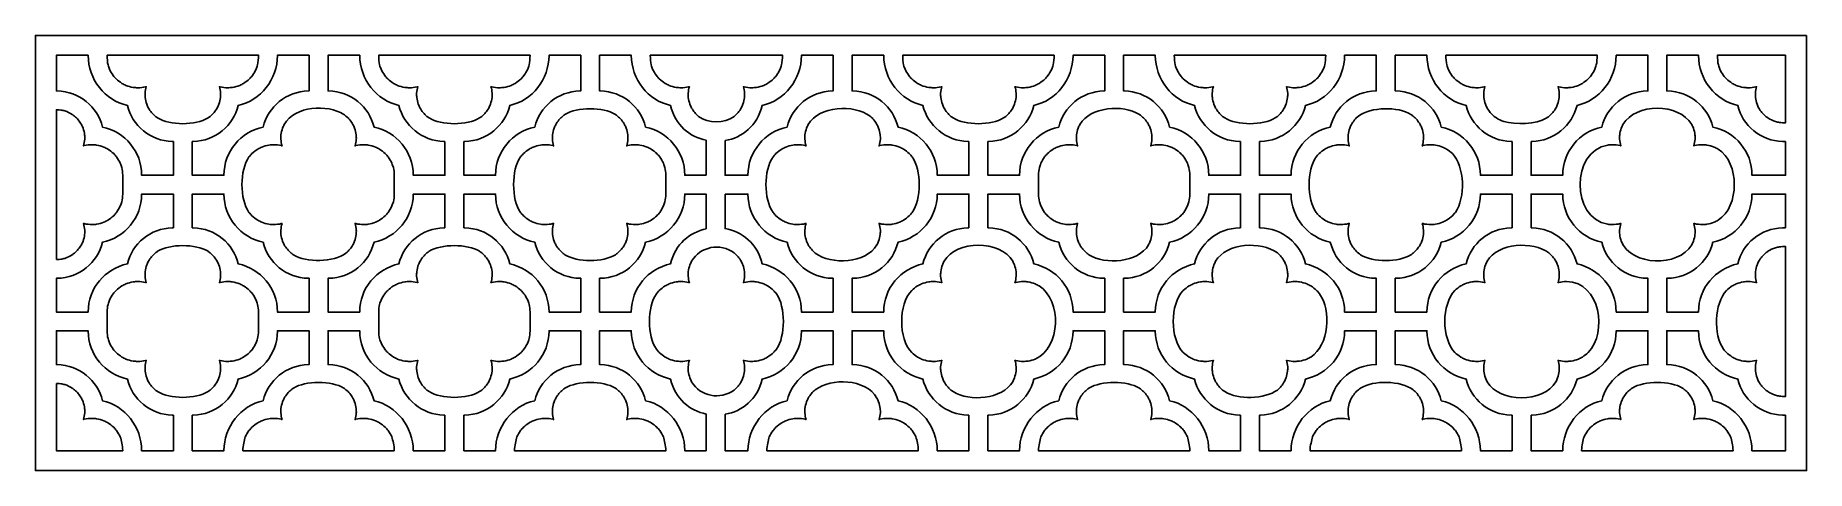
# Model space of a CAD drawing. Header units: centimetres. Extents: x -18.2 to -1.5, y -0.2 to 3.9.
import ezdxf

# ---------------------------------------------------------------- set-up
doc = ezdxf.new("R2010")
doc.units = ezdxf.units.CM
doc.header["$MEASUREMENT"] = 0
doc.layers.add('layer 1', color=7, linetype='Continuous')

msp = doc.modelspace()

# ---------------------------------------------------------------- linework, layer by layer
at = {"layer": 'layer 1', "color": 250}
for points, knots in [([(-1.49952, 3.91863), (-1.49952, 2.5509), (-1.49952, 1.18316), (-1.49952, -0.18457), (-1.49952, -0.18457), (-7.06165, -0.18457), (-12.62378, -0.18457), (-18.18591, -0.18457), (-18.18591, -0.18457), (-18.18591, 1.18316), (-18.18591, 2.5509), (-18.18591, 3.91863), (-18.18591, 3.91863), (-12.62378, 3.91863), (-7.06165, 3.91863), (-1.49952, 3.91863)], [0, 0, 0, 0, 0.2, 0.2, 0.2, 0.2, 0.4, 0.4, 0.4, 0.4, 0.6, 0.6, 0.6, 0.6, 1, 1, 1, 1]), ([(-16.88662, 2.91854), (-16.88662, 2.81229), (-16.88662, 2.70604), (-16.88662, 2.59979), (-16.88662, 2.59979), (-16.9861, 2.59979), (-17.08557, 2.59979), (-17.18505, 2.59979), (-17.18505, 2.59979), (-17.18505, 2.60089), (-17.18505, 2.60162), (-17.18505, 2.60174), (-17.18505, 2.60174), (-17.18505, 2.82325), (-17.34364, 3.00925), (-17.55423, 3.05438), (-17.55423, 3.05438), (-17.59989, 3.24661), (-17.77327, 3.39107), (-17.98032, 3.3947), (-17.98032, 3.3947), (-17.98134, 3.39471), (-17.9843, 3.39473), (-17.98758, 3.39474), (-17.98758, 3.39474), (-17.98758, 3.50678), (-17.98758, 3.61881), (-17.98758, 3.73084), (-17.98758, 3.73084), (-17.88809, 3.73084), (-17.7886, 3.73084), (-17.68911, 3.73084), (-17.68911, 3.73084), (-17.68911, 3.72985), (-17.68912, 3.72909), (-17.68912, 3.7289), (-17.68912, 3.7289), (-17.68912, 3.50739), (-17.53052, 3.30402), (-17.31993, 3.25889), (-17.31993, 3.25889), (-17.27446, 3.06746), (-17.10235, 2.92341), (-16.89645, 2.91863), (-16.89645, 2.91863), (-16.8948, 2.91859), (-16.8907, 2.91856), (-16.88662, 2.91854)], [0, 0, 0, 0, 0.07692308, 0.07692308, 0.07692308, 0.07692308, 0.15384615, 0.15384615, 0.15384615, 0.15384615, 0.23076923, 0.23076923, 0.23076923, 0.23076923, 0.30769231, 0.30769231, 0.30769231, 0.30769231, 0.38461538, 0.38461538, 0.38461538, 0.38461538, 0.46153846, 0.46153846, 0.46153846, 0.46153846, 0.53846154, 0.53846154, 0.53846154, 0.53846154, 0.61538462, 0.61538462, 0.61538462, 0.61538462, 0.69230769, 0.69230769, 0.69230769, 0.69230769, 0.76923077, 0.76923077, 0.76923077, 0.76923077, 0.84615385, 0.84615385, 0.84615385, 0.84615385, 1, 1, 1, 1]), ([(-16.56001, 3.14017), (-16.55311, 3.14528), (-16.54621, 3.15039), (-16.53931, 3.1555), (-16.53931, 3.1555), (-16.51204, 3.17889), (-16.49184, 3.20305), (-16.47382, 3.23399), (-16.47382, 3.23399), (-16.46781, 3.24557), (-16.46262, 3.25691), (-16.45778, 3.26901), (-16.45778, 3.26901), (-16.45047, 3.29031), (-16.44586, 3.31018), (-16.44298, 3.33249), (-16.44298, 3.33249), (-16.44192, 3.34626), (-16.44159, 3.35941), (-16.44194, 3.37322), (-16.44194, 3.37322), (-16.44364, 3.39516), (-16.44709, 3.41485), (-16.45303, 3.43593), (-16.45303, 3.43593), (-16.45073, 3.43524), (-16.44841, 3.43457), (-16.44606, 3.43391), (-16.44606, 3.43391), (-16.42159, 3.4283), (-16.39903, 3.42552), (-16.37391, 3.42489), (-16.37391, 3.42489), (-16.35894, 3.42527), (-16.34471, 3.42632), (-16.32985, 3.4282), (-16.32985, 3.4282), (-16.30576, 3.43248), (-16.2844, 3.43847), (-16.26165, 3.44737), (-16.26165, 3.44737), (-16.24868, 3.45319), (-16.23657, 3.45934), (-16.22423, 3.46637), (-16.22423, 3.46637), (-16.20399, 3.47922), (-16.1867, 3.49268), (-16.1693, 3.5091), (-16.1693, 3.5091), (-16.1595, 3.51927), (-16.15058, 3.52945), (-16.1418, 3.54049), (-16.1418, 3.54049), (-16.12782, 3.55991), (-16.11685, 3.57875), (-16.1069, 3.60046), (-16.1069, 3.60046), (-16.10162, 3.61366), (-16.09722, 3.6265), (-16.09329, 3.64015), (-16.09329, 3.64015), (-16.08762, 3.66437), (-16.08482, 3.70405), (-16.08418, 3.7289), (-16.08418, 3.7289), (-16.08418, 3.72909), (-16.08419, 3.72985), (-16.0842, 3.73084), (-16.0842, 3.73084), (-16.5597, 3.73084), (-17.0352, 3.73084), (-17.51071, 3.73084), (-17.51071, 3.73084), (-17.51071, 3.72985), (-17.51072, 3.72909), (-17.51072, 3.7289), (-17.51072, 3.7289), (-17.51008, 3.70405), (-17.50729, 3.66437), (-17.50161, 3.64015), (-17.50161, 3.64015), (-17.49768, 3.6265), (-17.49328, 3.61366), (-17.488, 3.60046), (-17.488, 3.60046), (-17.47805, 3.57875), (-17.46708, 3.55991), (-17.45311, 3.54049), (-17.45311, 3.54049), (-17.44432, 3.52945), (-17.43541, 3.51927), (-17.4256, 3.5091), (-17.4256, 3.5091), (-17.4082, 3.49268), (-17.39091, 3.47922), (-17.37067, 3.46637), (-17.37067, 3.46637), (-17.35834, 3.45934), (-17.34622, 3.45319), (-17.33326, 3.44737), (-17.33326, 3.44737), (-17.3105, 3.43847), (-17.28914, 3.43248), (-17.26506, 3.4282), (-17.26506, 3.4282), (-17.25019, 3.42632), (-17.23597, 3.42527), (-17.22099, 3.42489), (-17.22099, 3.42489), (-17.19587, 3.42552), (-17.17332, 3.4283), (-17.14884, 3.43391), (-17.14884, 3.43391), (-17.14649, 3.43457), (-17.14417, 3.43524), (-17.14187, 3.43593), (-17.14187, 3.43593), (-17.14781, 3.41485), (-17.15126, 3.39516), (-17.15296, 3.37322), (-17.15296, 3.37322), (-17.15331, 3.35941), (-17.15299, 3.34626), (-17.15192, 3.33249), (-17.15192, 3.33249), (-17.14904, 3.31018), (-17.14443, 3.29031), (-17.13712, 3.26901), (-17.13712, 3.26901), (-17.13228, 3.25691), (-17.12709, 3.24557), (-17.12108, 3.23399), (-17.12108, 3.23399), (-17.10306, 3.20305), (-17.08286, 3.17889), (-17.05559, 3.1555), (-17.05559, 3.1555), (-17.04869, 3.15039), (-17.04179, 3.14528), (-17.03489, 3.14017), (-17.03489, 3.14017), (-16.92187, 3.06837), (-16.67303, 3.06837), (-16.56001, 3.14017)], [0, 0, 0, 0, 0.02702703, 0.02702703, 0.02702703, 0.02702703, 0.05405405, 0.05405405, 0.05405405, 0.05405405, 0.08108108, 0.08108108, 0.08108108, 0.08108108, 0.10810811, 0.10810811, 0.10810811, 0.10810811, 0.13513514, 0.13513514, 0.13513514, 0.13513514, 0.16216216, 0.16216216, 0.16216216, 0.16216216, 0.18918919, 0.18918919, 0.18918919, 0.18918919, 0.21621622, 0.21621622, 0.21621622, 0.21621622, 0.24324324, 0.24324324, 0.24324324, 0.24324324, 0.27027027, 0.27027027, 0.27027027, 0.27027027, 0.2972973, 0.2972973, 0.2972973, 0.2972973, 0.32432432, 0.32432432, 0.32432432, 0.32432432, 0.35135135, 0.35135135, 0.35135135, 0.35135135, 0.37837838, 0.37837838, 0.37837838, 0.37837838, 0.40540541, 0.40540541, 0.40540541, 0.40540541, 0.43243243, 0.43243243, 0.43243243, 0.43243243, 0.45945946, 0.45945946, 0.45945946, 0.45945946, 0.48648649, 0.48648649, 0.48648649, 0.48648649, 0.51351351, 0.51351351, 0.51351351, 0.51351351, 0.54054054, 0.54054054, 0.54054054, 0.54054054, 0.56756757, 0.56756757, 0.56756757, 0.56756757, 0.59459459, 0.59459459, 0.59459459, 0.59459459, 0.62162162, 0.62162162, 0.62162162, 0.62162162, 0.64864865, 0.64864865, 0.64864865, 0.64864865, 0.67567568, 0.67567568, 0.67567568, 0.67567568, 0.7027027, 0.7027027, 0.7027027, 0.7027027, 0.72972973, 0.72972973, 0.72972973, 0.72972973, 0.75675676, 0.75675676, 0.75675676, 0.75675676, 0.78378378, 0.78378378, 0.78378378, 0.78378378, 0.81081081, 0.81081081, 0.81081081, 0.81081081, 0.83783784, 0.83783784, 0.83783784, 0.83783784, 0.86486486, 0.86486486, 0.86486486, 0.86486486, 0.89189189, 0.89189189, 0.89189189, 0.89189189, 0.91891892, 0.91891892, 0.91891892, 0.91891892, 0.94594595, 0.94594595, 0.94594595, 0.94594595, 1, 1, 1, 1]), ([(-16.70829, 2.91854), (-16.70829, 2.81229), (-16.70829, 2.70604), (-16.70829, 2.59979), (-16.70829, 2.59979), (-16.60881, 2.59979), (-16.50933, 2.59979), (-16.40985, 2.59979), (-16.40985, 2.59979), (-16.40985, 2.60089), (-16.40985, 2.60162), (-16.40985, 2.60174), (-16.40985, 2.60174), (-16.40985, 2.82325), (-16.25126, 3.00925), (-16.04067, 3.05438), (-16.04067, 3.05438), (-15.99501, 3.24661), (-15.82163, 3.39107), (-15.61458, 3.3947), (-15.61458, 3.3947), (-15.61357, 3.39471), (-15.6106, 3.39473), (-15.60732, 3.39474), (-15.60732, 3.39474), (-15.60732, 3.50678), (-15.60732, 3.61881), (-15.60732, 3.73084), (-15.60732, 3.73084), (-15.70681, 3.73084), (-15.8063, 3.73084), (-15.90579, 3.73084), (-15.90579, 3.73084), (-15.90579, 3.72985), (-15.90579, 3.72909), (-15.90579, 3.7289), (-15.90579, 3.7289), (-15.90579, 3.50739), (-16.06438, 3.30402), (-16.27497, 3.25889), (-16.27497, 3.25889), (-16.32044, 3.06746), (-16.49255, 2.92341), (-16.69846, 2.91863), (-16.69846, 2.91863), (-16.7001, 2.91859), (-16.7042, 2.91856), (-16.70829, 2.91854)], [0, 0, 0, 0, 0.07692308, 0.07692308, 0.07692308, 0.07692308, 0.15384615, 0.15384615, 0.15384615, 0.15384615, 0.23076923, 0.23076923, 0.23076923, 0.23076923, 0.30769231, 0.30769231, 0.30769231, 0.30769231, 0.38461538, 0.38461538, 0.38461538, 0.38461538, 0.46153846, 0.46153846, 0.46153846, 0.46153846, 0.53846154, 0.53846154, 0.53846154, 0.53846154, 0.61538462, 0.61538462, 0.61538462, 0.61538462, 0.69230769, 0.69230769, 0.69230769, 0.69230769, 0.76923077, 0.76923077, 0.76923077, 0.76923077, 0.84615385, 0.84615385, 0.84615385, 0.84615385, 1, 1, 1, 1]), ([(-14.32801, 2.91854), (-14.32801, 2.81229), (-14.32801, 2.70604), (-14.32801, 2.59979), (-14.32801, 2.59979), (-14.42749, 2.59979), (-14.52697, 2.59979), (-14.62645, 2.59979), (-14.62645, 2.59979), (-14.62645, 2.60089), (-14.62645, 2.60162), (-14.62645, 2.60174), (-14.62645, 2.60174), (-14.62645, 2.82325), (-14.78504, 3.00925), (-14.99563, 3.05438), (-14.99563, 3.05438), (-15.04129, 3.24661), (-15.21467, 3.39107), (-15.42172, 3.3947), (-15.42172, 3.3947), (-15.42273, 3.39471), (-15.4257, 3.39473), (-15.42898, 3.39474), (-15.42898, 3.39474), (-15.42898, 3.50678), (-15.42898, 3.61881), (-15.42898, 3.73084), (-15.42898, 3.73084), (-15.32949, 3.73084), (-15.23, 3.73084), (-15.1305, 3.73084), (-15.1305, 3.73084), (-15.13051, 3.72985), (-15.13051, 3.72909), (-15.13051, 3.7289), (-15.13051, 3.7289), (-15.13051, 3.50739), (-14.97192, 3.30402), (-14.76133, 3.25889), (-14.76133, 3.25889), (-14.71586, 3.06746), (-14.54375, 2.92341), (-14.33784, 2.91863), (-14.33784, 2.91863), (-14.3362, 2.91859), (-14.3321, 2.91856), (-14.32801, 2.91854)], [0, 0, 0, 0, 0.07692308, 0.07692308, 0.07692308, 0.07692308, 0.15384615, 0.15384615, 0.15384615, 0.15384615, 0.23076923, 0.23076923, 0.23076923, 0.23076923, 0.30769231, 0.30769231, 0.30769231, 0.30769231, 0.38461538, 0.38461538, 0.38461538, 0.38461538, 0.46153846, 0.46153846, 0.46153846, 0.46153846, 0.53846154, 0.53846154, 0.53846154, 0.53846154, 0.61538462, 0.61538462, 0.61538462, 0.61538462, 0.69230769, 0.69230769, 0.69230769, 0.69230769, 0.76923077, 0.76923077, 0.76923077, 0.76923077, 0.84615385, 0.84615385, 0.84615385, 0.84615385, 1, 1, 1, 1]), ([(-14.00141, 3.14017), (-13.99451, 3.14528), (-13.98761, 3.15039), (-13.98071, 3.1555), (-13.98071, 3.1555), (-13.95344, 3.17889), (-13.93324, 3.20305), (-13.91522, 3.23399), (-13.91522, 3.23399), (-13.90921, 3.24557), (-13.90402, 3.25691), (-13.89918, 3.26901), (-13.89918, 3.26901), (-13.89187, 3.29031), (-13.88726, 3.31018), (-13.88438, 3.33249), (-13.88438, 3.33249), (-13.88331, 3.34626), (-13.88299, 3.35941), (-13.88334, 3.37322), (-13.88334, 3.37322), (-13.88503, 3.39516), (-13.88849, 3.41485), (-13.89443, 3.43593), (-13.89443, 3.43593), (-13.89213, 3.43524), (-13.88981, 3.43457), (-13.88746, 3.43391), (-13.88746, 3.43391), (-13.86298, 3.4283), (-13.84043, 3.42552), (-13.81531, 3.42489), (-13.81531, 3.42489), (-13.80033, 3.42527), (-13.78611, 3.42632), (-13.77124, 3.4282), (-13.77124, 3.4282), (-13.74716, 3.43248), (-13.7258, 3.43847), (-13.70304, 3.44737), (-13.70304, 3.44737), (-13.69008, 3.45319), (-13.67796, 3.45934), (-13.66563, 3.46637), (-13.66563, 3.46637), (-13.64539, 3.47922), (-13.6281, 3.49268), (-13.61069, 3.5091), (-13.61069, 3.5091), (-13.60089, 3.51927), (-13.59198, 3.52945), (-13.58319, 3.54049), (-13.58319, 3.54049), (-13.56922, 3.55991), (-13.55824, 3.57875), (-13.5483, 3.60046), (-13.5483, 3.60046), (-13.54302, 3.61366), (-13.53862, 3.6265), (-13.53469, 3.64015), (-13.53469, 3.64015), (-13.52901, 3.66437), (-13.52621, 3.70405), (-13.52557, 3.7289), (-13.52557, 3.7289), (-13.52558, 3.72909), (-13.52559, 3.72985), (-13.52559, 3.73084), (-13.52559, 3.73084), (-14.00109, 3.73084), (-14.4766, 3.73084), (-14.9521, 3.73084), (-14.9521, 3.73084), (-14.95211, 3.72985), (-14.95212, 3.72909), (-14.95212, 3.7289), (-14.95212, 3.7289), (-14.95148, 3.70405), (-14.94868, 3.66437), (-14.94301, 3.64015), (-14.94301, 3.64015), (-14.93908, 3.6265), (-14.93468, 3.61366), (-14.9294, 3.60046), (-14.9294, 3.60046), (-14.91945, 3.57875), (-14.90848, 3.55991), (-14.8945, 3.54049), (-14.8945, 3.54049), (-14.88572, 3.52945), (-14.8768, 3.51927), (-14.867, 3.5091), (-14.867, 3.5091), (-14.8496, 3.49268), (-14.8323, 3.47922), (-14.81207, 3.46637), (-14.81207, 3.46637), (-14.79973, 3.45934), (-14.78762, 3.45319), (-14.77465, 3.44737), (-14.77465, 3.44737), (-14.7519, 3.43847), (-14.73053, 3.43248), (-14.70645, 3.4282), (-14.70645, 3.4282), (-14.69159, 3.42632), (-14.67736, 3.42527), (-14.66239, 3.42489), (-14.66239, 3.42489), (-14.63727, 3.42552), (-14.61471, 3.4283), (-14.59024, 3.43391), (-14.59024, 3.43391), (-14.58789, 3.43457), (-14.58557, 3.43524), (-14.58327, 3.43593), (-14.58327, 3.43593), (-14.58921, 3.41485), (-14.59266, 3.39516), (-14.59436, 3.37322), (-14.59436, 3.37322), (-14.59471, 3.35941), (-14.59438, 3.34626), (-14.59332, 3.33249), (-14.59332, 3.33249), (-14.59044, 3.31018), (-14.58583, 3.29031), (-14.57852, 3.26901), (-14.57852, 3.26901), (-14.57368, 3.25691), (-14.56849, 3.24557), (-14.56248, 3.23399), (-14.56248, 3.23399), (-14.54446, 3.20305), (-14.52426, 3.17889), (-14.49699, 3.1555), (-14.49699, 3.1555), (-14.49009, 3.15039), (-14.48319, 3.14528), (-14.47629, 3.14017), (-14.47629, 3.14017), (-14.36327, 3.06837), (-14.11442, 3.06837), (-14.00141, 3.14017)], [0, 0, 0, 0, 0.02702703, 0.02702703, 0.02702703, 0.02702703, 0.05405405, 0.05405405, 0.05405405, 0.05405405, 0.08108108, 0.08108108, 0.08108108, 0.08108108, 0.10810811, 0.10810811, 0.10810811, 0.10810811, 0.13513514, 0.13513514, 0.13513514, 0.13513514, 0.16216216, 0.16216216, 0.16216216, 0.16216216, 0.18918919, 0.18918919, 0.18918919, 0.18918919, 0.21621622, 0.21621622, 0.21621622, 0.21621622, 0.24324324, 0.24324324, 0.24324324, 0.24324324, 0.27027027, 0.27027027, 0.27027027, 0.27027027, 0.2972973, 0.2972973, 0.2972973, 0.2972973, 0.32432432, 0.32432432, 0.32432432, 0.32432432, 0.35135135, 0.35135135, 0.35135135, 0.35135135, 0.37837838, 0.37837838, 0.37837838, 0.37837838, 0.40540541, 0.40540541, 0.40540541, 0.40540541, 0.43243243, 0.43243243, 0.43243243, 0.43243243, 0.45945946, 0.45945946, 0.45945946, 0.45945946, 0.48648649, 0.48648649, 0.48648649, 0.48648649, 0.51351351, 0.51351351, 0.51351351, 0.51351351, 0.54054054, 0.54054054, 0.54054054, 0.54054054, 0.56756757, 0.56756757, 0.56756757, 0.56756757, 0.59459459, 0.59459459, 0.59459459, 0.59459459, 0.62162162, 0.62162162, 0.62162162, 0.62162162, 0.64864865, 0.64864865, 0.64864865, 0.64864865, 0.67567568, 0.67567568, 0.67567568, 0.67567568, 0.7027027, 0.7027027, 0.7027027, 0.7027027, 0.72972973, 0.72972973, 0.72972973, 0.72972973, 0.75675676, 0.75675676, 0.75675676, 0.75675676, 0.78378378, 0.78378378, 0.78378378, 0.78378378, 0.81081081, 0.81081081, 0.81081081, 0.81081081, 0.83783784, 0.83783784, 0.83783784, 0.83783784, 0.86486486, 0.86486486, 0.86486486, 0.86486486, 0.89189189, 0.89189189, 0.89189189, 0.89189189, 0.91891892, 0.91891892, 0.91891892, 0.91891892, 0.94594595, 0.94594595, 0.94594595, 0.94594595, 1, 1, 1, 1]), ([(-14.14968, 2.91854), (-14.14968, 2.81229), (-14.14968, 2.70604), (-14.14968, 2.59979), (-14.14968, 2.59979), (-14.0502, 2.59979), (-13.95072, 2.59979), (-13.85125, 2.59979), (-13.85125, 2.59979), (-13.85125, 2.60089), (-13.85125, 2.60162), (-13.85125, 2.60174), (-13.85125, 2.60174), (-13.85125, 2.82325), (-13.69266, 3.00925), (-13.48207, 3.05438), (-13.48207, 3.05438), (-13.43641, 3.24661), (-13.26303, 3.39107), (-13.05597, 3.3947), (-13.05597, 3.3947), (-13.05496, 3.39471), (-13.052, 3.39473), (-13.04871, 3.39474), (-13.04871, 3.39474), (-13.04871, 3.50678), (-13.04871, 3.61881), (-13.04871, 3.73084), (-13.04871, 3.73084), (-13.14821, 3.73084), (-13.2477, 3.73084), (-13.34719, 3.73084), (-13.34719, 3.73084), (-13.34719, 3.72985), (-13.34718, 3.72909), (-13.34718, 3.7289), (-13.34718, 3.7289), (-13.34718, 3.50739), (-13.50578, 3.30402), (-13.71637, 3.25889), (-13.71637, 3.25889), (-13.76183, 3.06746), (-13.93395, 2.92341), (-14.13985, 2.91863), (-14.13985, 2.91863), (-14.1415, 2.91859), (-14.1456, 2.91856), (-14.14968, 2.91854)], [0, 0, 0, 0, 0.07692308, 0.07692308, 0.07692308, 0.07692308, 0.15384615, 0.15384615, 0.15384615, 0.15384615, 0.23076923, 0.23076923, 0.23076923, 0.23076923, 0.30769231, 0.30769231, 0.30769231, 0.30769231, 0.38461538, 0.38461538, 0.38461538, 0.38461538, 0.46153846, 0.46153846, 0.46153846, 0.46153846, 0.53846154, 0.53846154, 0.53846154, 0.53846154, 0.61538462, 0.61538462, 0.61538462, 0.61538462, 0.69230769, 0.69230769, 0.69230769, 0.69230769, 0.76923077, 0.76923077, 0.76923077, 0.76923077, 0.84615385, 0.84615385, 0.84615385, 0.84615385, 1, 1, 1, 1]), ([(-11.86756, 2.59979), (-11.86756, 2.7097), (-11.86756, 2.81961), (-11.86756, 2.92952), (-11.86756, 2.92952), (-12.02088, 2.96178), (-12.15822, 3.07153), (-12.20273, 3.25889), (-12.20273, 3.25889), (-12.41331, 3.30402), (-12.57191, 3.50739), (-12.57191, 3.7289), (-12.57191, 3.7289), (-12.57191, 3.72909), (-12.5719, 3.72985), (-12.5719, 3.73084), (-12.5719, 3.73084), (-12.67139, 3.73084), (-12.77089, 3.73084), (-12.87038, 3.73084), (-12.87038, 3.73084), (-12.87038, 3.61881), (-12.87038, 3.50678), (-12.87038, 3.39474), (-12.87038, 3.39474), (-12.8671, 3.39473), (-12.86413, 3.39471), (-12.86312, 3.3947), (-12.86312, 3.3947), (-12.65606, 3.39107), (-12.48269, 3.24661), (-12.43702, 3.05438), (-12.43702, 3.05438), (-12.22644, 3.00925), (-12.06784, 2.82325), (-12.06784, 2.60174), (-12.06784, 2.60174), (-12.06784, 2.60162), (-12.06785, 2.60089), (-12.06785, 2.59979), (-12.06785, 2.59979), (-12.00108, 2.59979), (-11.93432, 2.59979), (-11.86756, 2.59979)], [0, 0, 0, 0, 0.08333333, 0.08333333, 0.08333333, 0.08333333, 0.16666667, 0.16666667, 0.16666667, 0.16666667, 0.25, 0.25, 0.25, 0.25, 0.33333333, 0.33333333, 0.33333333, 0.33333333, 0.41666667, 0.41666667, 0.41666667, 0.41666667, 0.5, 0.5, 0.5, 0.5, 0.58333333, 0.58333333, 0.58333333, 0.58333333, 0.66666667, 0.66666667, 0.66666667, 0.66666667, 0.75, 0.75, 0.75, 0.75, 0.83333333, 0.83333333, 0.83333333, 0.83333333, 1, 1, 1, 1]), ([(-12.3935, 3.73084), (-12.39351, 3.72985), (-12.39351, 3.72909), (-12.39352, 3.7289), (-12.39352, 3.7289), (-12.39288, 3.70405), (-12.39008, 3.66437), (-12.38441, 3.64015), (-12.38441, 3.64015), (-12.38047, 3.6265), (-12.37607, 3.61366), (-12.37079, 3.60046), (-12.37079, 3.60046), (-12.36085, 3.57875), (-12.34987, 3.55991), (-12.3359, 3.54049), (-12.3359, 3.54049), (-12.32712, 3.52945), (-12.3182, 3.51927), (-12.3084, 3.5091), (-12.3084, 3.5091), (-12.29099, 3.49268), (-12.2737, 3.47922), (-12.25347, 3.46637), (-12.25347, 3.46637), (-12.24113, 3.45934), (-12.22902, 3.45319), (-12.21605, 3.44737), (-12.21605, 3.44737), (-12.1933, 3.43847), (-12.17193, 3.43248), (-12.14785, 3.4282), (-12.14785, 3.4282), (-12.13299, 3.42632), (-12.11876, 3.42527), (-12.10379, 3.42489), (-12.10379, 3.42489), (-12.07866, 3.42552), (-12.05611, 3.4283), (-12.03163, 3.43391), (-12.03163, 3.43391), (-12.02929, 3.43457), (-12.02697, 3.43524), (-12.02466, 3.43593), (-12.02466, 3.43593), (-12.03061, 3.41485), (-12.03406, 3.39516), (-12.03575, 3.37322), (-12.03575, 3.37322), (-12.03611, 3.35941), (-12.03578, 3.34626), (-12.03472, 3.33249), (-12.03472, 3.33249), (-12.03184, 3.31018), (-12.02722, 3.29031), (-12.01991, 3.26901), (-12.01991, 3.26901), (-12.01508, 3.25691), (-12.00988, 3.24557), (-12.00387, 3.23399), (-12.00387, 3.23399), (-11.98586, 3.20305), (-11.96566, 3.17889), (-11.93839, 3.1555), (-11.93839, 3.1555), (-11.8455, 3.08671), (-11.696, 3.08627), (-11.60251, 3.1555), (-11.60251, 3.1555), (-11.57524, 3.17889), (-11.55504, 3.20305), (-11.53702, 3.23399), (-11.53702, 3.23399), (-11.53101, 3.24557), (-11.52582, 3.25691), (-11.52098, 3.26901), (-11.52098, 3.26901), (-11.51367, 3.29031), (-11.50906, 3.31018), (-11.50618, 3.33249), (-11.50618, 3.33249), (-11.50512, 3.34626), (-11.50479, 3.35941), (-11.50514, 3.37322), (-11.50514, 3.37322), (-11.50684, 3.39516), (-11.51029, 3.41485), (-11.51623, 3.43593), (-11.51623, 3.43593), (-11.51393, 3.43524), (-11.51161, 3.43457), (-11.50926, 3.43391), (-11.50926, 3.43391), (-11.48479, 3.4283), (-11.46223, 3.42552), (-11.43711, 3.42489), (-11.43711, 3.42489), (-11.42214, 3.42527), (-11.40791, 3.42632), (-11.39305, 3.4282), (-11.39305, 3.4282), (-11.36896, 3.43248), (-11.3476, 3.43847), (-11.32485, 3.44737), (-11.32485, 3.44737), (-11.31188, 3.45319), (-11.29977, 3.45934), (-11.28743, 3.46637), (-11.28743, 3.46637), (-11.26719, 3.47922), (-11.2499, 3.49268), (-11.2325, 3.5091), (-11.2325, 3.5091), (-11.2227, 3.51927), (-11.21378, 3.52945), (-11.205, 3.54049), (-11.205, 3.54049), (-11.19102, 3.55991), (-11.18005, 3.57875), (-11.1701, 3.60046), (-11.1701, 3.60046), (-11.16482, 3.61366), (-11.16042, 3.6265), (-11.15649, 3.64015), (-11.15649, 3.64015), (-11.15082, 3.66437), (-11.14802, 3.70405), (-11.14738, 3.7289), (-11.14738, 3.7289), (-11.14738, 3.72909), (-11.14739, 3.72985), (-11.1474, 3.73084), (-11.1474, 3.73084), (-11.56276, 3.73084), (-11.97813, 3.73084), (-12.3935, 3.73084)], [0, 0, 0, 0, 0.02857143, 0.02857143, 0.02857143, 0.02857143, 0.05714286, 0.05714286, 0.05714286, 0.05714286, 0.08571429, 0.08571429, 0.08571429, 0.08571429, 0.11428571, 0.11428571, 0.11428571, 0.11428571, 0.14285714, 0.14285714, 0.14285714, 0.14285714, 0.17142857, 0.17142857, 0.17142857, 0.17142857, 0.2, 0.2, 0.2, 0.2, 0.22857143, 0.22857143, 0.22857143, 0.22857143, 0.25714286, 0.25714286, 0.25714286, 0.25714286, 0.28571429, 0.28571429, 0.28571429, 0.28571429, 0.31428571, 0.31428571, 0.31428571, 0.31428571, 0.34285714, 0.34285714, 0.34285714, 0.34285714, 0.37142857, 0.37142857, 0.37142857, 0.37142857, 0.4, 0.4, 0.4, 0.4, 0.42857143, 0.42857143, 0.42857143, 0.42857143, 0.45714286, 0.45714286, 0.45714286, 0.45714286, 0.48571429, 0.48571429, 0.48571429, 0.48571429, 0.51428571, 0.51428571, 0.51428571, 0.51428571, 0.54285714, 0.54285714, 0.54285714, 0.54285714, 0.57142857, 0.57142857, 0.57142857, 0.57142857, 0.6, 0.6, 0.6, 0.6, 0.62857143, 0.62857143, 0.62857143, 0.62857143, 0.65714286, 0.65714286, 0.65714286, 0.65714286, 0.68571429, 0.68571429, 0.68571429, 0.68571429, 0.71428571, 0.71428571, 0.71428571, 0.71428571, 0.74285714, 0.74285714, 0.74285714, 0.74285714, 0.77142857, 0.77142857, 0.77142857, 0.77142857, 0.8, 0.8, 0.8, 0.8, 0.82857143, 0.82857143, 0.82857143, 0.82857143, 0.85714286, 0.85714286, 0.85714286, 0.85714286, 0.88571429, 0.88571429, 0.88571429, 0.88571429, 0.91428571, 0.91428571, 0.91428571, 0.91428571, 0.94285714, 0.94285714, 0.94285714, 0.94285714, 1, 1, 1, 1]), ([(-11.68821, 2.92663), (-11.68821, 2.81768), (-11.68821, 2.70874), (-11.68821, 2.59979), (-11.68821, 2.59979), (-11.61649, 2.59979), (-11.54477, 2.59979), (-11.47305, 2.59979), (-11.47305, 2.59979), (-11.47305, 2.60089), (-11.47305, 2.60162), (-11.47305, 2.60174), (-11.47305, 2.60174), (-11.47305, 2.82325), (-11.31446, 3.00925), (-11.10387, 3.05438), (-11.10387, 3.05438), (-11.05821, 3.24661), (-10.88483, 3.39107), (-10.67778, 3.3947), (-10.67778, 3.3947), (-10.67677, 3.39471), (-10.6738, 3.39473), (-10.67052, 3.39474), (-10.67052, 3.39474), (-10.67052, 3.50678), (-10.67052, 3.61881), (-10.67052, 3.73084), (-10.67052, 3.73084), (-10.77001, 3.73084), (-10.8695, 3.73084), (-10.96899, 3.73084), (-10.96899, 3.73084), (-10.96899, 3.72985), (-10.96899, 3.72909), (-10.96899, 3.7289), (-10.96899, 3.7289), (-10.96899, 3.50739), (-11.12758, 3.30402), (-11.33817, 3.25889), (-11.33817, 3.25889), (-11.38411, 3.06549), (-11.52897, 2.95479), (-11.68821, 2.92663)], [0, 0, 0, 0, 0.08333333, 0.08333333, 0.08333333, 0.08333333, 0.16666667, 0.16666667, 0.16666667, 0.16666667, 0.25, 0.25, 0.25, 0.25, 0.33333333, 0.33333333, 0.33333333, 0.33333333, 0.41666667, 0.41666667, 0.41666667, 0.41666667, 0.5, 0.5, 0.5, 0.5, 0.58333333, 0.58333333, 0.58333333, 0.58333333, 0.66666667, 0.66666667, 0.66666667, 0.66666667, 0.75, 0.75, 0.75, 0.75, 0.83333333, 0.83333333, 0.83333333, 0.83333333, 1, 1, 1, 1]), ([(-9.39121, 2.91854), (-9.39121, 2.81229), (-9.39121, 2.70604), (-9.39121, 2.59979), (-9.39121, 2.59979), (-9.49069, 2.59979), (-9.59017, 2.59979), (-9.68965, 2.59979), (-9.68965, 2.59979), (-9.68965, 2.60089), (-9.68965, 2.60162), (-9.68965, 2.60174), (-9.68965, 2.60174), (-9.68965, 2.82325), (-9.84824, 3.00925), (-10.05883, 3.05438), (-10.05883, 3.05438), (-10.10449, 3.24661), (-10.27787, 3.39107), (-10.48492, 3.3947), (-10.48492, 3.3947), (-10.48593, 3.39471), (-10.4889, 3.39473), (-10.49218, 3.39474), (-10.49218, 3.39474), (-10.49218, 3.50678), (-10.49218, 3.61881), (-10.49218, 3.73084), (-10.49218, 3.73084), (-10.39269, 3.73084), (-10.2932, 3.73084), (-10.1937, 3.73084), (-10.1937, 3.73084), (-10.19371, 3.72985), (-10.19371, 3.72909), (-10.19371, 3.7289), (-10.19371, 3.7289), (-10.19371, 3.50739), (-10.03512, 3.30402), (-9.82453, 3.25889), (-9.82453, 3.25889), (-9.77906, 3.06746), (-9.60695, 2.92341), (-9.40104, 2.91863), (-9.40104, 2.91863), (-9.3994, 2.91859), (-9.3953, 2.91856), (-9.39121, 2.91854)], [0, 0, 0, 0, 0.07692308, 0.07692308, 0.07692308, 0.07692308, 0.15384615, 0.15384615, 0.15384615, 0.15384615, 0.23076923, 0.23076923, 0.23076923, 0.23076923, 0.30769231, 0.30769231, 0.30769231, 0.30769231, 0.38461538, 0.38461538, 0.38461538, 0.38461538, 0.46153846, 0.46153846, 0.46153846, 0.46153846, 0.53846154, 0.53846154, 0.53846154, 0.53846154, 0.61538462, 0.61538462, 0.61538462, 0.61538462, 0.69230769, 0.69230769, 0.69230769, 0.69230769, 0.76923077, 0.76923077, 0.76923077, 0.76923077, 0.84615385, 0.84615385, 0.84615385, 0.84615385, 1, 1, 1, 1]), ([(-9.06461, 3.14017), (-9.05771, 3.14528), (-9.05081, 3.15039), (-9.04391, 3.1555), (-9.04391, 3.1555), (-9.01664, 3.17889), (-8.99644, 3.20305), (-8.97842, 3.23399), (-8.97842, 3.23399), (-8.97241, 3.24557), (-8.96722, 3.25691), (-8.96238, 3.26901), (-8.96238, 3.26901), (-8.95507, 3.29031), (-8.95046, 3.31018), (-8.94758, 3.33249), (-8.94758, 3.33249), (-8.94651, 3.34626), (-8.94618, 3.35941), (-8.94654, 3.37322), (-8.94654, 3.37322), (-8.94823, 3.39516), (-8.95168, 3.41485), (-8.95763, 3.43593), (-8.95763, 3.43593), (-8.95533, 3.43524), (-8.95301, 3.43457), (-8.95066, 3.43391), (-8.95066, 3.43391), (-8.92618, 3.4283), (-8.90363, 3.42552), (-8.87851, 3.42489), (-8.87851, 3.42489), (-8.86353, 3.42527), (-8.84931, 3.42632), (-8.83444, 3.4282), (-8.83444, 3.4282), (-8.81036, 3.43248), (-8.789, 3.43847), (-8.76624, 3.44737), (-8.76624, 3.44737), (-8.75328, 3.45319), (-8.74116, 3.45934), (-8.72883, 3.46637), (-8.72883, 3.46637), (-8.70859, 3.47922), (-8.6913, 3.49268), (-8.67389, 3.5091), (-8.67389, 3.5091), (-8.66409, 3.51927), (-8.65517, 3.52945), (-8.64639, 3.54049), (-8.64639, 3.54049), (-8.63242, 3.55991), (-8.62144, 3.57875), (-8.6115, 3.60046), (-8.6115, 3.60046), (-8.60622, 3.61366), (-8.60182, 3.6265), (-8.59789, 3.64015), (-8.59789, 3.64015), (-8.59221, 3.66437), (-8.58941, 3.70405), (-8.58877, 3.7289), (-8.58877, 3.7289), (-8.58878, 3.72909), (-8.58879, 3.72985), (-8.58879, 3.73084), (-8.58879, 3.73084), (-9.06429, 3.73084), (-9.5398, 3.73084), (-10.0153, 3.73084), (-10.0153, 3.73084), (-10.01531, 3.72985), (-10.01532, 3.72909), (-10.01532, 3.7289), (-10.01532, 3.7289), (-10.01468, 3.70405), (-10.01188, 3.66437), (-10.00621, 3.64015), (-10.00621, 3.64015), (-10.00228, 3.6265), (-9.99788, 3.61366), (-9.9926, 3.60046), (-9.9926, 3.60046), (-9.98265, 3.57875), (-9.97167, 3.55991), (-9.9577, 3.54049), (-9.9577, 3.54049), (-9.94892, 3.52945), (-9.94, 3.51927), (-9.9302, 3.5091), (-9.9302, 3.5091), (-9.9128, 3.49268), (-9.8955, 3.47922), (-9.87527, 3.46637), (-9.87527, 3.46637), (-9.86293, 3.45934), (-9.85082, 3.45319), (-9.83785, 3.44737), (-9.83785, 3.44737), (-9.8151, 3.43847), (-9.79373, 3.43248), (-9.76965, 3.4282), (-9.76965, 3.4282), (-9.75479, 3.42632), (-9.74056, 3.42527), (-9.72559, 3.42489), (-9.72559, 3.42489), (-9.70047, 3.42552), (-9.67791, 3.4283), (-9.65343, 3.43391), (-9.65343, 3.43391), (-9.65109, 3.43457), (-9.64877, 3.43524), (-9.64647, 3.43593), (-9.64647, 3.43593), (-9.65241, 3.41485), (-9.65586, 3.39516), (-9.65756, 3.37322), (-9.65756, 3.37322), (-9.65791, 3.35941), (-9.65758, 3.34626), (-9.65652, 3.33249), (-9.65652, 3.33249), (-9.65364, 3.31018), (-9.64903, 3.29031), (-9.64172, 3.26901), (-9.64172, 3.26901), (-9.63688, 3.25691), (-9.63169, 3.24557), (-9.62568, 3.23399), (-9.62568, 3.23399), (-9.60766, 3.20305), (-9.58746, 3.17889), (-9.56019, 3.1555), (-9.56019, 3.1555), (-9.55329, 3.15039), (-9.54639, 3.14528), (-9.53949, 3.14017), (-9.53949, 3.14017), (-9.42647, 3.06837), (-9.17762, 3.06837), (-9.06461, 3.14017)], [0, 0, 0, 0, 0.02702703, 0.02702703, 0.02702703, 0.02702703, 0.05405405, 0.05405405, 0.05405405, 0.05405405, 0.08108108, 0.08108108, 0.08108108, 0.08108108, 0.10810811, 0.10810811, 0.10810811, 0.10810811, 0.13513514, 0.13513514, 0.13513514, 0.13513514, 0.16216216, 0.16216216, 0.16216216, 0.16216216, 0.18918919, 0.18918919, 0.18918919, 0.18918919, 0.21621622, 0.21621622, 0.21621622, 0.21621622, 0.24324324, 0.24324324, 0.24324324, 0.24324324, 0.27027027, 0.27027027, 0.27027027, 0.27027027, 0.2972973, 0.2972973, 0.2972973, 0.2972973, 0.32432432, 0.32432432, 0.32432432, 0.32432432, 0.35135135, 0.35135135, 0.35135135, 0.35135135, 0.37837838, 0.37837838, 0.37837838, 0.37837838, 0.40540541, 0.40540541, 0.40540541, 0.40540541, 0.43243243, 0.43243243, 0.43243243, 0.43243243, 0.45945946, 0.45945946, 0.45945946, 0.45945946, 0.48648649, 0.48648649, 0.48648649, 0.48648649, 0.51351351, 0.51351351, 0.51351351, 0.51351351, 0.54054054, 0.54054054, 0.54054054, 0.54054054, 0.56756757, 0.56756757, 0.56756757, 0.56756757, 0.59459459, 0.59459459, 0.59459459, 0.59459459, 0.62162162, 0.62162162, 0.62162162, 0.62162162, 0.64864865, 0.64864865, 0.64864865, 0.64864865, 0.67567568, 0.67567568, 0.67567568, 0.67567568, 0.7027027, 0.7027027, 0.7027027, 0.7027027, 0.72972973, 0.72972973, 0.72972973, 0.72972973, 0.75675676, 0.75675676, 0.75675676, 0.75675676, 0.78378378, 0.78378378, 0.78378378, 0.78378378, 0.81081081, 0.81081081, 0.81081081, 0.81081081, 0.83783784, 0.83783784, 0.83783784, 0.83783784, 0.86486486, 0.86486486, 0.86486486, 0.86486486, 0.89189189, 0.89189189, 0.89189189, 0.89189189, 0.91891892, 0.91891892, 0.91891892, 0.91891892, 0.94594595, 0.94594595, 0.94594595, 0.94594595, 1, 1, 1, 1]), ([(-9.21288, 2.91854), (-9.21288, 2.81229), (-9.21288, 2.70604), (-9.21288, 2.59979), (-9.21288, 2.59979), (-9.1134, 2.59979), (-9.01392, 2.59979), (-8.91445, 2.59979), (-8.91445, 2.59979), (-8.91445, 2.60089), (-8.91445, 2.60162), (-8.91445, 2.60174), (-8.91445, 2.60174), (-8.91445, 2.82325), (-8.75585, 3.00925), (-8.54527, 3.05438), (-8.54527, 3.05438), (-8.49961, 3.24661), (-8.32623, 3.39107), (-8.11917, 3.3947), (-8.11917, 3.3947), (-8.11816, 3.39471), (-8.1152, 3.39473), (-8.11191, 3.39474), (-8.11191, 3.39474), (-8.11191, 3.50678), (-8.11191, 3.61881), (-8.11191, 3.73084), (-8.11191, 3.73084), (-8.21141, 3.73084), (-8.3109, 3.73084), (-8.41039, 3.73084), (-8.41039, 3.73084), (-8.41039, 3.72985), (-8.41038, 3.72909), (-8.41038, 3.7289), (-8.41038, 3.7289), (-8.41038, 3.50739), (-8.56898, 3.30402), (-8.77957, 3.25889), (-8.77957, 3.25889), (-8.82503, 3.06746), (-8.99715, 2.92341), (-9.20305, 2.91863), (-9.20305, 2.91863), (-9.2047, 2.91859), (-9.2088, 2.91856), (-9.21288, 2.91854)], [0, 0, 0, 0, 0.07692308, 0.07692308, 0.07692308, 0.07692308, 0.15384615, 0.15384615, 0.15384615, 0.15384615, 0.23076923, 0.23076923, 0.23076923, 0.23076923, 0.30769231, 0.30769231, 0.30769231, 0.30769231, 0.38461538, 0.38461538, 0.38461538, 0.38461538, 0.46153846, 0.46153846, 0.46153846, 0.46153846, 0.53846154, 0.53846154, 0.53846154, 0.53846154, 0.61538462, 0.61538462, 0.61538462, 0.61538462, 0.69230769, 0.69230769, 0.69230769, 0.69230769, 0.76923077, 0.76923077, 0.76923077, 0.76923077, 0.84615385, 0.84615385, 0.84615385, 0.84615385, 1, 1, 1, 1]), ([(-6.83261, 2.91854), (-6.83261, 2.81229), (-6.83261, 2.70604), (-6.83261, 2.59979), (-6.83261, 2.59979), (-6.93209, 2.59979), (-7.03157, 2.59979), (-7.13105, 2.59979), (-7.13105, 2.59979), (-7.13105, 2.60089), (-7.13104, 2.60162), (-7.13104, 2.60174), (-7.13104, 2.60174), (-7.13104, 2.82325), (-7.28964, 3.00925), (-7.50022, 3.05438), (-7.50022, 3.05438), (-7.54588, 3.24661), (-7.71926, 3.39107), (-7.92632, 3.3947), (-7.92632, 3.3947), (-7.92733, 3.39471), (-7.9303, 3.39473), (-7.93358, 3.39474), (-7.93358, 3.39474), (-7.93358, 3.50678), (-7.93358, 3.61881), (-7.93358, 3.73084), (-7.93358, 3.73084), (-7.83409, 3.73084), (-7.73459, 3.73084), (-7.6351, 3.73084), (-7.6351, 3.73084), (-7.6351, 3.72985), (-7.63511, 3.72909), (-7.63511, 3.7289), (-7.63511, 3.7289), (-7.63511, 3.50739), (-7.47651, 3.30402), (-7.26593, 3.25889), (-7.26593, 3.25889), (-7.22046, 3.06746), (-7.04834, 2.92341), (-6.84244, 2.91863), (-6.84244, 2.91863), (-6.8408, 2.91859), (-6.8367, 2.91856), (-6.83261, 2.91854)], [0, 0, 0, 0, 0.07692308, 0.07692308, 0.07692308, 0.07692308, 0.15384615, 0.15384615, 0.15384615, 0.15384615, 0.23076923, 0.23076923, 0.23076923, 0.23076923, 0.30769231, 0.30769231, 0.30769231, 0.30769231, 0.38461538, 0.38461538, 0.38461538, 0.38461538, 0.46153846, 0.46153846, 0.46153846, 0.46153846, 0.53846154, 0.53846154, 0.53846154, 0.53846154, 0.61538462, 0.61538462, 0.61538462, 0.61538462, 0.69230769, 0.69230769, 0.69230769, 0.69230769, 0.76923077, 0.76923077, 0.76923077, 0.76923077, 0.84615385, 0.84615385, 0.84615385, 0.84615385, 1, 1, 1, 1]), ([(-6.50601, 3.14017), (-6.49911, 3.14528), (-6.4922, 3.15039), (-6.4853, 3.1555), (-6.4853, 3.1555), (-6.45803, 3.17889), (-6.43783, 3.20305), (-6.41982, 3.23399), (-6.41982, 3.23399), (-6.41381, 3.24557), (-6.40861, 3.25691), (-6.40377, 3.26901), (-6.40377, 3.26901), (-6.39647, 3.29031), (-6.39185, 3.31018), (-6.38897, 3.33249), (-6.38897, 3.33249), (-6.38791, 3.34626), (-6.38758, 3.35941), (-6.38794, 3.37322), (-6.38794, 3.37322), (-6.38963, 3.39516), (-6.39308, 3.41485), (-6.39903, 3.43593), (-6.39903, 3.43593), (-6.39672, 3.43524), (-6.3944, 3.43457), (-6.39206, 3.43391), (-6.39206, 3.43391), (-6.36758, 3.4283), (-6.34503, 3.42552), (-6.3199, 3.42489), (-6.3199, 3.42489), (-6.30493, 3.42527), (-6.2907, 3.42632), (-6.27584, 3.4282), (-6.27584, 3.4282), (-6.25176, 3.43248), (-6.23039, 3.43847), (-6.20764, 3.44737), (-6.20764, 3.44737), (-6.19467, 3.45319), (-6.18256, 3.45934), (-6.17022, 3.46637), (-6.17022, 3.46637), (-6.14999, 3.47922), (-6.1327, 3.49268), (-6.11529, 3.5091), (-6.11529, 3.5091), (-6.10549, 3.51927), (-6.09657, 3.52945), (-6.08779, 3.54049), (-6.08779, 3.54049), (-6.07382, 3.55991), (-6.06284, 3.57875), (-6.05289, 3.60046), (-6.05289, 3.60046), (-6.04762, 3.61366), (-6.04322, 3.6265), (-6.03928, 3.64015), (-6.03928, 3.64015), (-6.03361, 3.66437), (-6.03081, 3.70405), (-6.03017, 3.7289), (-6.03017, 3.7289), (-6.03018, 3.72909), (-6.03018, 3.72985), (-6.03019, 3.73084), (-6.03019, 3.73084), (-6.50569, 3.73084), (-6.98119, 3.73084), (-7.4567, 3.73084), (-7.4567, 3.73084), (-7.45671, 3.72985), (-7.45671, 3.72909), (-7.45672, 3.7289), (-7.45672, 3.7289), (-7.45608, 3.70405), (-7.45328, 3.66437), (-7.4476, 3.64015), (-7.4476, 3.64015), (-7.44367, 3.6265), (-7.43927, 3.61366), (-7.43399, 3.60046), (-7.43399, 3.60046), (-7.42405, 3.57875), (-7.41307, 3.55991), (-7.3991, 3.54049), (-7.3991, 3.54049), (-7.39032, 3.52945), (-7.3814, 3.51927), (-7.3716, 3.5091), (-7.3716, 3.5091), (-7.35419, 3.49268), (-7.3369, 3.47922), (-7.31667, 3.46637), (-7.31667, 3.46637), (-7.30433, 3.45934), (-7.29222, 3.45319), (-7.27925, 3.44737), (-7.27925, 3.44737), (-7.2565, 3.43847), (-7.23513, 3.43248), (-7.21105, 3.4282), (-7.21105, 3.4282), (-7.19619, 3.42632), (-7.18196, 3.42527), (-7.16699, 3.42489), (-7.16699, 3.42489), (-7.14186, 3.42552), (-7.11931, 3.4283), (-7.09483, 3.43391), (-7.09483, 3.43391), (-7.09249, 3.43457), (-7.09016, 3.43524), (-7.08786, 3.43593), (-7.08786, 3.43593), (-7.09381, 3.41485), (-7.09726, 3.39516), (-7.09895, 3.37322), (-7.09895, 3.37322), (-7.09931, 3.35941), (-7.09898, 3.34626), (-7.09792, 3.33249), (-7.09792, 3.33249), (-7.09504, 3.31018), (-7.09042, 3.29031), (-7.08311, 3.26901), (-7.08311, 3.26901), (-7.07827, 3.25691), (-7.07308, 3.24557), (-7.06707, 3.23399), (-7.06707, 3.23399), (-7.04905, 3.20305), (-7.02886, 3.17889), (-7.00158, 3.1555), (-7.00158, 3.1555), (-6.99468, 3.15039), (-6.98778, 3.14528), (-6.98088, 3.14017), (-6.98088, 3.14017), (-6.86787, 3.06837), (-6.61902, 3.06837), (-6.50601, 3.14017)], [0, 0, 0, 0, 0.02702703, 0.02702703, 0.02702703, 0.02702703, 0.05405405, 0.05405405, 0.05405405, 0.05405405, 0.08108108, 0.08108108, 0.08108108, 0.08108108, 0.10810811, 0.10810811, 0.10810811, 0.10810811, 0.13513514, 0.13513514, 0.13513514, 0.13513514, 0.16216216, 0.16216216, 0.16216216, 0.16216216, 0.18918919, 0.18918919, 0.18918919, 0.18918919, 0.21621622, 0.21621622, 0.21621622, 0.21621622, 0.24324324, 0.24324324, 0.24324324, 0.24324324, 0.27027027, 0.27027027, 0.27027027, 0.27027027, 0.2972973, 0.2972973, 0.2972973, 0.2972973, 0.32432432, 0.32432432, 0.32432432, 0.32432432, 0.35135135, 0.35135135, 0.35135135, 0.35135135, 0.37837838, 0.37837838, 0.37837838, 0.37837838, 0.40540541, 0.40540541, 0.40540541, 0.40540541, 0.43243243, 0.43243243, 0.43243243, 0.43243243, 0.45945946, 0.45945946, 0.45945946, 0.45945946, 0.48648649, 0.48648649, 0.48648649, 0.48648649, 0.51351351, 0.51351351, 0.51351351, 0.51351351, 0.54054054, 0.54054054, 0.54054054, 0.54054054, 0.56756757, 0.56756757, 0.56756757, 0.56756757, 0.59459459, 0.59459459, 0.59459459, 0.59459459, 0.62162162, 0.62162162, 0.62162162, 0.62162162, 0.64864865, 0.64864865, 0.64864865, 0.64864865, 0.67567568, 0.67567568, 0.67567568, 0.67567568, 0.7027027, 0.7027027, 0.7027027, 0.7027027, 0.72972973, 0.72972973, 0.72972973, 0.72972973, 0.75675676, 0.75675676, 0.75675676, 0.75675676, 0.78378378, 0.78378378, 0.78378378, 0.78378378, 0.81081081, 0.81081081, 0.81081081, 0.81081081, 0.83783784, 0.83783784, 0.83783784, 0.83783784, 0.86486486, 0.86486486, 0.86486486, 0.86486486, 0.89189189, 0.89189189, 0.89189189, 0.89189189, 0.91891892, 0.91891892, 0.91891892, 0.91891892, 0.94594595, 0.94594595, 0.94594595, 0.94594595, 1, 1, 1, 1]), ([(-6.65428, 2.91854), (-6.65428, 2.81229), (-6.65428, 2.70604), (-6.65428, 2.59979), (-6.65428, 2.59979), (-6.5548, 2.59979), (-6.45532, 2.59979), (-6.35584, 2.59979), (-6.35584, 2.59979), (-6.35584, 2.60089), (-6.35585, 2.60162), (-6.35585, 2.60174), (-6.35585, 2.60174), (-6.35585, 2.82325), (-6.19725, 3.00925), (-5.98667, 3.05438), (-5.98667, 3.05438), (-5.941, 3.24661), (-5.76762, 3.39107), (-5.56057, 3.3947), (-5.56057, 3.3947), (-5.55956, 3.39471), (-5.55659, 3.39473), (-5.55331, 3.39474), (-5.55331, 3.39474), (-5.55331, 3.50678), (-5.55331, 3.61881), (-5.55331, 3.73084), (-5.55331, 3.73084), (-5.6528, 3.73084), (-5.7523, 3.73084), (-5.85179, 3.73084), (-5.85179, 3.73084), (-5.85179, 3.72985), (-5.85178, 3.72909), (-5.85178, 3.7289), (-5.85178, 3.7289), (-5.85178, 3.50739), (-6.01038, 3.30402), (-6.22096, 3.25889), (-6.22096, 3.25889), (-6.26643, 3.06746), (-6.43855, 2.92341), (-6.64445, 2.91863), (-6.64445, 2.91863), (-6.64609, 2.91859), (-6.65019, 2.91856), (-6.65428, 2.91854)], [0, 0, 0, 0, 0.07692308, 0.07692308, 0.07692308, 0.07692308, 0.15384615, 0.15384615, 0.15384615, 0.15384615, 0.23076923, 0.23076923, 0.23076923, 0.23076923, 0.30769231, 0.30769231, 0.30769231, 0.30769231, 0.38461538, 0.38461538, 0.38461538, 0.38461538, 0.46153846, 0.46153846, 0.46153846, 0.46153846, 0.53846154, 0.53846154, 0.53846154, 0.53846154, 0.61538462, 0.61538462, 0.61538462, 0.61538462, 0.69230769, 0.69230769, 0.69230769, 0.69230769, 0.76923077, 0.76923077, 0.76923077, 0.76923077, 0.84615385, 0.84615385, 0.84615385, 0.84615385, 1, 1, 1, 1]), ([(-4.27401, 2.91854), (-4.27401, 2.81229), (-4.27401, 2.70604), (-4.27401, 2.59979), (-4.27401, 2.59979), (-4.37349, 2.59979), (-4.47296, 2.59979), (-4.57244, 2.59979), (-4.57244, 2.59979), (-4.57244, 2.60089), (-4.57244, 2.60162), (-4.57244, 2.60174), (-4.57244, 2.60174), (-4.57244, 2.82325), (-4.73103, 3.00925), (-4.94162, 3.05438), (-4.94162, 3.05438), (-4.98728, 3.24661), (-5.16066, 3.39107), (-5.36772, 3.3947), (-5.36772, 3.3947), (-5.36873, 3.39471), (-5.37169, 3.39473), (-5.37497, 3.39474), (-5.37497, 3.39474), (-5.37497, 3.50678), (-5.37497, 3.61881), (-5.37497, 3.73084), (-5.37497, 3.73084), (-5.27548, 3.73084), (-5.17599, 3.73084), (-5.0765, 3.73084), (-5.0765, 3.73084), (-5.0765, 3.72985), (-5.07651, 3.72909), (-5.07651, 3.7289), (-5.07651, 3.7289), (-5.07651, 3.50739), (-4.91791, 3.30402), (-4.70732, 3.25889), (-4.70732, 3.25889), (-4.66186, 3.06746), (-4.48974, 2.92341), (-4.28384, 2.91863), (-4.28384, 2.91863), (-4.28219, 2.91859), (-4.27809, 2.91856), (-4.27401, 2.91854)], [0, 0, 0, 0, 0.07692308, 0.07692308, 0.07692308, 0.07692308, 0.15384615, 0.15384615, 0.15384615, 0.15384615, 0.23076923, 0.23076923, 0.23076923, 0.23076923, 0.30769231, 0.30769231, 0.30769231, 0.30769231, 0.38461538, 0.38461538, 0.38461538, 0.38461538, 0.46153846, 0.46153846, 0.46153846, 0.46153846, 0.53846154, 0.53846154, 0.53846154, 0.53846154, 0.61538462, 0.61538462, 0.61538462, 0.61538462, 0.69230769, 0.69230769, 0.69230769, 0.69230769, 0.76923077, 0.76923077, 0.76923077, 0.76923077, 0.84615385, 0.84615385, 0.84615385, 0.84615385, 1, 1, 1, 1]), ([(-3.9474, 3.14017), (-3.9405, 3.14528), (-3.9336, 3.15039), (-3.9267, 3.1555), (-3.9267, 3.1555), (-3.89943, 3.17889), (-3.87923, 3.20305), (-3.86121, 3.23399), (-3.86121, 3.23399), (-3.8552, 3.24557), (-3.85001, 3.25691), (-3.84517, 3.26901), (-3.84517, 3.26901), (-3.83786, 3.29031), (-3.83325, 3.31018), (-3.83037, 3.33249), (-3.83037, 3.33249), (-3.82931, 3.34626), (-3.82898, 3.35941), (-3.82933, 3.37322), (-3.82933, 3.37322), (-3.83103, 3.39516), (-3.83448, 3.41485), (-3.84042, 3.43593), (-3.84042, 3.43593), (-3.83812, 3.43524), (-3.8358, 3.43457), (-3.83345, 3.43391), (-3.83345, 3.43391), (-3.80898, 3.4283), (-3.78642, 3.42552), (-3.7613, 3.42489), (-3.7613, 3.42489), (-3.74633, 3.42527), (-3.7321, 3.42632), (-3.71724, 3.4282), (-3.71724, 3.4282), (-3.69315, 3.43248), (-3.67179, 3.43847), (-3.64903, 3.44737), (-3.64903, 3.44737), (-3.63607, 3.45319), (-3.62396, 3.45934), (-3.61162, 3.46637), (-3.61162, 3.46637), (-3.59138, 3.47922), (-3.57409, 3.49268), (-3.55669, 3.5091), (-3.55669, 3.5091), (-3.54688, 3.51927), (-3.53797, 3.52945), (-3.52919, 3.54049), (-3.52919, 3.54049), (-3.51521, 3.55991), (-3.50424, 3.57875), (-3.49429, 3.60046), (-3.49429, 3.60046), (-3.48901, 3.61366), (-3.48461, 3.6265), (-3.48068, 3.64015), (-3.48068, 3.64015), (-3.47501, 3.66437), (-3.47221, 3.70405), (-3.47157, 3.7289), (-3.47157, 3.7289), (-3.47157, 3.72909), (-3.47158, 3.72985), (-3.47159, 3.73084), (-3.47159, 3.73084), (-3.47159, 3.73084), (-4.8981, 3.73084), (-4.8981, 3.73084), (-4.8981, 3.73084), (-4.8981, 3.72985), (-4.89811, 3.72909), (-4.89811, 3.7289), (-4.89811, 3.7289), (-4.89748, 3.70405), (-4.89468, 3.66437), (-4.889, 3.64015), (-4.889, 3.64015), (-4.88507, 3.6265), (-4.88067, 3.61366), (-4.87539, 3.60046), (-4.87539, 3.60046), (-4.86544, 3.57875), (-4.85447, 3.55991), (-4.8405, 3.54049), (-4.8405, 3.54049), (-4.83171, 3.52945), (-4.8228, 3.51927), (-4.81299, 3.5091), (-4.81299, 3.5091), (-4.79559, 3.49268), (-4.7783, 3.47922), (-4.75806, 3.46637), (-4.75806, 3.46637), (-4.74573, 3.45934), (-4.73361, 3.45319), (-4.72065, 3.44737), (-4.72065, 3.44737), (-4.69789, 3.43847), (-4.67653, 3.43248), (-4.65245, 3.4282), (-4.65245, 3.4282), (-4.63758, 3.42632), (-4.62336, 3.42527), (-4.60838, 3.42489), (-4.60838, 3.42489), (-4.58326, 3.42552), (-4.56071, 3.4283), (-4.53623, 3.43391), (-4.53623, 3.43391), (-4.53388, 3.43457), (-4.53156, 3.43524), (-4.52926, 3.43593), (-4.52926, 3.43593), (-4.5352, 3.41485), (-4.53865, 3.39516), (-4.54035, 3.37322), (-4.54035, 3.37322), (-4.5407, 3.35941), (-4.54038, 3.34626), (-4.53931, 3.33249), (-4.53931, 3.33249), (-4.53643, 3.31018), (-4.53182, 3.29031), (-4.52451, 3.26901), (-4.52451, 3.26901), (-4.51967, 3.25691), (-4.51448, 3.24557), (-4.50847, 3.23399), (-4.50847, 3.23399), (-4.49045, 3.20305), (-4.47025, 3.17889), (-4.44298, 3.1555), (-4.44298, 3.1555), (-4.43608, 3.15039), (-4.42918, 3.14528), (-4.42228, 3.14017), (-4.42228, 3.14017), (-4.39963, 3.12578), (-4.37793, 3.11541), (-4.35244, 3.10685), (-4.35244, 3.10685), (-4.24239, 3.07581), (-4.04804, 3.07624), (-3.9474, 3.14017)], [0, 0, 0, 0, 0.02631579, 0.02631579, 0.02631579, 0.02631579, 0.05263158, 0.05263158, 0.05263158, 0.05263158, 0.07894737, 0.07894737, 0.07894737, 0.07894737, 0.10526316, 0.10526316, 0.10526316, 0.10526316, 0.13157895, 0.13157895, 0.13157895, 0.13157895, 0.15789474, 0.15789474, 0.15789474, 0.15789474, 0.18421053, 0.18421053, 0.18421053, 0.18421053, 0.21052632, 0.21052632, 0.21052632, 0.21052632, 0.23684211, 0.23684211, 0.23684211, 0.23684211, 0.26315789, 0.26315789, 0.26315789, 0.26315789, 0.28947368, 0.28947368, 0.28947368, 0.28947368, 0.31578947, 0.31578947, 0.31578947, 0.31578947, 0.34210526, 0.34210526, 0.34210526, 0.34210526, 0.36842105, 0.36842105, 0.36842105, 0.36842105, 0.39473684, 0.39473684, 0.39473684, 0.39473684, 0.42105263, 0.42105263, 0.42105263, 0.42105263, 0.44736842, 0.44736842, 0.44736842, 0.44736842, 0.47368421, 0.47368421, 0.47368421, 0.47368421, 0.5, 0.5, 0.5, 0.5, 0.52631579, 0.52631579, 0.52631579, 0.52631579, 0.55263158, 0.55263158, 0.55263158, 0.55263158, 0.57894737, 0.57894737, 0.57894737, 0.57894737, 0.60526316, 0.60526316, 0.60526316, 0.60526316, 0.63157895, 0.63157895, 0.63157895, 0.63157895, 0.65789474, 0.65789474, 0.65789474, 0.65789474, 0.68421053, 0.68421053, 0.68421053, 0.68421053, 0.71052632, 0.71052632, 0.71052632, 0.71052632, 0.73684211, 0.73684211, 0.73684211, 0.73684211, 0.76315789, 0.76315789, 0.76315789, 0.76315789, 0.78947368, 0.78947368, 0.78947368, 0.78947368, 0.81578947, 0.81578947, 0.81578947, 0.81578947, 0.84210526, 0.84210526, 0.84210526, 0.84210526, 0.86842105, 0.86842105, 0.86842105, 0.86842105, 0.89473684, 0.89473684, 0.89473684, 0.89473684, 0.92105263, 0.92105263, 0.92105263, 0.92105263, 0.94736842, 0.94736842, 0.94736842, 0.94736842, 1, 1, 1, 1]), ([(-4.09568, 2.91854), (-4.09568, 2.81229), (-4.09568, 2.70604), (-4.09568, 2.59979), (-4.09568, 2.59979), (-3.9962, 2.59979), (-3.89672, 2.59979), (-3.79724, 2.59979), (-3.79724, 2.59979), (-3.79724, 2.60089), (-3.79724, 2.60162), (-3.79724, 2.60174), (-3.79724, 2.60174), (-3.79724, 2.82325), (-3.63865, 3.00925), (-3.42806, 3.05438), (-3.42806, 3.05438), (-3.3824, 3.24661), (-3.20902, 3.39107), (-3.00197, 3.3947), (-3.00197, 3.3947), (-3.00096, 3.39471), (-2.99799, 3.39473), (-2.99471, 3.39474), (-2.99471, 3.39474), (-2.99471, 3.50678), (-2.99471, 3.61881), (-2.99471, 3.73084), (-2.99471, 3.73084), (-3.0942, 3.73084), (-3.19369, 3.73084), (-3.29318, 3.73084), (-3.29318, 3.73084), (-3.29318, 3.72985), (-3.29318, 3.72909), (-3.29318, 3.7289), (-3.29318, 3.7289), (-3.29318, 3.50739), (-3.45177, 3.30402), (-3.66236, 3.25889), (-3.66236, 3.25889), (-3.70783, 3.06746), (-3.87994, 2.92341), (-4.08585, 2.91863), (-4.08585, 2.91863), (-4.08749, 2.91859), (-4.09159, 2.91856), (-4.09568, 2.91854)], [0, 0, 0, 0, 0.07692308, 0.07692308, 0.07692308, 0.07692308, 0.15384615, 0.15384615, 0.15384615, 0.15384615, 0.23076923, 0.23076923, 0.23076923, 0.23076923, 0.30769231, 0.30769231, 0.30769231, 0.30769231, 0.38461538, 0.38461538, 0.38461538, 0.38461538, 0.46153846, 0.46153846, 0.46153846, 0.46153846, 0.53846154, 0.53846154, 0.53846154, 0.53846154, 0.61538462, 0.61538462, 0.61538462, 0.61538462, 0.69230769, 0.69230769, 0.69230769, 0.69230769, 0.76923077, 0.76923077, 0.76923077, 0.76923077, 0.84615385, 0.84615385, 0.84615385, 0.84615385, 1, 1, 1, 1]), ([(-1.69785, 2.91854), (-1.69785, 2.81229), (-1.69785, 2.70604), (-1.69785, 2.59979), (-1.69785, 2.59979), (-1.80318, 2.59979), (-1.90851, 2.59979), (-2.01384, 2.59979), (-2.01384, 2.59979), (-2.01384, 2.60089), (-2.01384, 2.60162), (-2.01384, 2.60174), (-2.01384, 2.60174), (-2.01384, 2.82325), (-2.17243, 3.00925), (-2.38302, 3.05438), (-2.38302, 3.05438), (-2.42868, 3.24661), (-2.60206, 3.39107), (-2.80911, 3.3947), (-2.80911, 3.3947), (-2.81012, 3.39471), (-2.81309, 3.39473), (-2.81637, 3.39474), (-2.81637, 3.39474), (-2.81637, 3.50678), (-2.81637, 3.61881), (-2.81637, 3.73084), (-2.81637, 3.73084), (-2.71688, 3.73084), (-2.61739, 3.73084), (-2.5179, 3.73084), (-2.5179, 3.73084), (-2.5179, 3.72985), (-2.5179, 3.72909), (-2.5179, 3.7289), (-2.5179, 3.7289), (-2.5179, 3.50739), (-2.35931, 3.30402), (-2.14872, 3.25889), (-2.14872, 3.25889), (-2.10325, 3.06746), (-1.93114, 2.92341), (-1.72523, 2.91863), (-1.72523, 2.91863), (-1.72359, 2.91859), (-1.70193, 2.91856), (-1.69785, 2.91854)], [0, 0, 0, 0, 0.07692308, 0.07692308, 0.07692308, 0.07692308, 0.15384615, 0.15384615, 0.15384615, 0.15384615, 0.23076923, 0.23076923, 0.23076923, 0.23076923, 0.30769231, 0.30769231, 0.30769231, 0.30769231, 0.38461538, 0.38461538, 0.38461538, 0.38461538, 0.46153846, 0.46153846, 0.46153846, 0.46153846, 0.53846154, 0.53846154, 0.53846154, 0.53846154, 0.61538462, 0.61538462, 0.61538462, 0.61538462, 0.69230769, 0.69230769, 0.69230769, 0.69230769, 0.76923077, 0.76923077, 0.76923077, 0.76923077, 0.84615385, 0.84615385, 0.84615385, 0.84615385, 1, 1, 1, 1]), ([(-1.69785, 3.73084), (-1.69785, 3.51904), (-1.69785, 3.30723), (-1.69785, 3.09542), (-1.69785, 3.09542), (-1.70274, 3.09547), (-1.72548, 3.09554), (-1.72774, 3.09564), (-1.72774, 3.09564), (-1.73679, 3.09605), (-1.7459, 3.09684), (-1.75534, 3.09803), (-1.75534, 3.09803), (-1.76852, 3.10037), (-1.78096, 3.10322), (-1.79384, 3.10685), (-1.79384, 3.10685), (-1.81933, 3.11541), (-1.84103, 3.12578), (-1.86368, 3.14017), (-1.86368, 3.14017), (-1.87058, 3.14528), (-1.87748, 3.15039), (-1.88438, 3.1555), (-1.88438, 3.1555), (-1.91165, 3.17889), (-1.93185, 3.20305), (-1.94987, 3.23399), (-1.94987, 3.23399), (-1.95588, 3.24557), (-1.96107, 3.25691), (-1.96591, 3.26901), (-1.96591, 3.26901), (-1.97322, 3.29031), (-1.97783, 3.31018), (-1.98071, 3.33249), (-1.98071, 3.33249), (-1.98177, 3.34626), (-1.9821, 3.35941), (-1.98175, 3.37322), (-1.98175, 3.37322), (-1.98005, 3.39516), (-1.9766, 3.41485), (-1.97066, 3.43593), (-1.97066, 3.43593), (-1.97296, 3.43524), (-1.97528, 3.43457), (-1.97762, 3.43391), (-1.97762, 3.43391), (-2.0021, 3.4283), (-2.02466, 3.42552), (-2.04978, 3.42489), (-2.04978, 3.42489), (-2.06475, 3.42527), (-2.07898, 3.42632), (-2.09384, 3.4282), (-2.09384, 3.4282), (-2.11792, 3.43248), (-2.13929, 3.43847), (-2.16204, 3.44737), (-2.16204, 3.44737), (-2.17501, 3.45319), (-2.18712, 3.45934), (-2.19946, 3.46637), (-2.19946, 3.46637), (-2.21969, 3.47922), (-2.23699, 3.49268), (-2.25439, 3.5091), (-2.25439, 3.5091), (-2.26419, 3.51927), (-2.27311, 3.52945), (-2.28189, 3.54049), (-2.28189, 3.54049), (-2.29587, 3.55991), (-2.30684, 3.57875), (-2.31679, 3.60046), (-2.31679, 3.60046), (-2.32207, 3.61366), (-2.32646, 3.6265), (-2.3304, 3.64015), (-2.3304, 3.64015), (-2.33607, 3.66437), (-2.33887, 3.70405), (-2.33951, 3.7289), (-2.33951, 3.7289), (-2.33951, 3.72909), (-2.3395, 3.72985), (-2.33949, 3.73084), (-2.33949, 3.73084), (-2.12561, 3.73084), (-1.91173, 3.73084), (-1.69785, 3.73084)], [0, 0, 0, 0, 0.04166667, 0.04166667, 0.04166667, 0.04166667, 0.08333333, 0.08333333, 0.08333333, 0.08333333, 0.125, 0.125, 0.125, 0.125, 0.16666667, 0.16666667, 0.16666667, 0.16666667, 0.20833333, 0.20833333, 0.20833333, 0.20833333, 0.25, 0.25, 0.25, 0.25, 0.29166667, 0.29166667, 0.29166667, 0.29166667, 0.33333333, 0.33333333, 0.33333333, 0.33333333, 0.375, 0.375, 0.375, 0.375, 0.41666667, 0.41666667, 0.41666667, 0.41666667, 0.45833333, 0.45833333, 0.45833333, 0.45833333, 0.5, 0.5, 0.5, 0.5, 0.54166667, 0.54166667, 0.54166667, 0.54166667, 0.58333333, 0.58333333, 0.58333333, 0.58333333, 0.625, 0.625, 0.625, 0.625, 0.66666667, 0.66666667, 0.66666667, 0.66666667, 0.70833333, 0.70833333, 0.70833333, 0.70833333, 0.75, 0.75, 0.75, 0.75, 0.79166667, 0.79166667, 0.79166667, 0.79166667, 0.83333333, 0.83333333, 0.83333333, 0.83333333, 0.875, 0.875, 0.875, 0.875, 0.91666667, 0.91666667, 0.91666667, 0.91666667, 1, 1, 1, 1]), ([(-17.98758, 1.80529), (-17.98336, 1.80532), (-17.97925, 1.80537), (-17.97768, 1.80543), (-17.97768, 1.80543), (-17.96781, 1.80579), (-17.95791, 1.80662), (-17.94761, 1.80792), (-17.94761, 1.80792), (-17.93443, 1.81026), (-17.92199, 1.8131), (-17.90911, 1.81673), (-17.90911, 1.81673), (-17.88362, 1.8253), (-17.86192, 1.83566), (-17.83928, 1.85005), (-17.83928, 1.85005), (-17.83237, 1.85516), (-17.82547, 1.86028), (-17.81857, 1.86539), (-17.81857, 1.86539), (-17.7913, 1.88877), (-17.7711, 1.91294), (-17.75308, 1.94388), (-17.75308, 1.94388), (-17.74707, 1.95546), (-17.74188, 1.96679), (-17.73704, 1.9789), (-17.73704, 1.9789), (-17.72973, 2.0002), (-17.72512, 2.02007), (-17.72224, 2.04237), (-17.72224, 2.04237), (-17.72118, 2.05615), (-17.72085, 2.06929), (-17.72121, 2.08311), (-17.72121, 2.08311), (-17.7229, 2.10505), (-17.72635, 2.12474), (-17.73229, 2.14582), (-17.73229, 2.14582), (-17.72999, 2.14513), (-17.72767, 2.14445), (-17.72533, 2.14379), (-17.72533, 2.14379), (-17.70085, 2.13818), (-17.67829, 2.13541), (-17.65317, 2.13478), (-17.65317, 2.13478), (-17.6382, 2.13515), (-17.62397, 2.13621), (-17.60911, 2.13809), (-17.60911, 2.13809), (-17.58503, 2.14236), (-17.56366, 2.14836), (-17.54091, 2.15726), (-17.54091, 2.15726), (-17.52794, 2.16307), (-17.51583, 2.16922), (-17.50349, 2.17625), (-17.50349, 2.17625), (-17.48326, 2.18911), (-17.46596, 2.20257), (-17.44856, 2.21899), (-17.44856, 2.21899), (-17.43876, 2.22916), (-17.42984, 2.23934), (-17.42106, 2.25038), (-17.42106, 2.25038), (-17.40709, 2.2698), (-17.39611, 2.28864), (-17.38616, 2.31035), (-17.38616, 2.31035), (-17.38089, 2.32355), (-17.37649, 2.33639), (-17.37255, 2.35003), (-17.37255, 2.35003), (-17.36688, 2.37425), (-17.36408, 2.39657), (-17.36344, 2.42141), (-17.36344, 2.42141), (-17.36344, 2.42149), (-17.36345, 2.42182), (-17.36345, 2.42235), (-17.36345, 2.42235), (-17.36345, 2.42235), (-17.36345, 2.59979), (-17.36345, 2.59979), (-17.36345, 2.59979), (-17.36345, 2.6009), (-17.36344, 2.60162), (-17.36344, 2.60174), (-17.36344, 2.60174), (-17.36408, 2.62659), (-17.36688, 2.6489), (-17.37255, 2.67312), (-17.37255, 2.67312), (-17.37649, 2.68677), (-17.38089, 2.69961), (-17.38616, 2.71281), (-17.38616, 2.71281), (-17.39611, 2.73452), (-17.40709, 2.75336), (-17.42106, 2.77277), (-17.42106, 2.77277), (-17.42984, 2.78382), (-17.43876, 2.794), (-17.44856, 2.80417), (-17.44856, 2.80417), (-17.46596, 2.82059), (-17.48326, 2.83405), (-17.50349, 2.8469), (-17.50349, 2.8469), (-17.51583, 2.85393), (-17.52794, 2.86008), (-17.54091, 2.8659), (-17.54091, 2.8659), (-17.56366, 2.8748), (-17.58503, 2.88079), (-17.60911, 2.88507), (-17.60911, 2.88507), (-17.62397, 2.88695), (-17.6382, 2.888), (-17.65317, 2.88838), (-17.65317, 2.88838), (-17.67829, 2.88775), (-17.70085, 2.88497), (-17.72533, 2.87936), (-17.72533, 2.87936), (-17.72767, 2.8787), (-17.72999, 2.87802), (-17.73229, 2.87733), (-17.73229, 2.87733), (-17.72635, 2.89842), (-17.7229, 2.91811), (-17.72121, 2.94005), (-17.72121, 2.94005), (-17.72085, 2.95386), (-17.72118, 2.96701), (-17.72224, 2.98078), (-17.72224, 2.98078), (-17.72512, 3.00309), (-17.72973, 3.02296), (-17.73704, 3.04426), (-17.73704, 3.04426), (-17.74188, 3.05636), (-17.74707, 3.0677), (-17.75308, 3.07928), (-17.75308, 3.07928), (-17.7711, 3.11022), (-17.7913, 3.13438), (-17.81857, 3.15777), (-17.81857, 3.15777), (-17.82547, 3.16288), (-17.83237, 3.16799), (-17.83928, 3.1731), (-17.83928, 3.1731), (-17.86192, 3.18749), (-17.88362, 3.19786), (-17.90911, 3.20642), (-17.90911, 3.20642), (-17.92199, 3.21005), (-17.93443, 3.2129), (-17.94761, 3.21524), (-17.94761, 3.21524), (-17.95791, 3.21654), (-17.96781, 3.21736), (-17.97768, 3.21773), (-17.97768, 3.21773), (-17.97925, 3.21779), (-17.98336, 3.21783), (-17.98758, 3.21787), (-17.98758, 3.21787), (-17.98758, 3.21787), (-17.98758, 1.80529), (-17.98758, 1.80529)], [0, 0, 0, 0, 0.02222222, 0.02222222, 0.02222222, 0.02222222, 0.04444444, 0.04444444, 0.04444444, 0.04444444, 0.06666667, 0.06666667, 0.06666667, 0.06666667, 0.08888889, 0.08888889, 0.08888889, 0.08888889, 0.11111111, 0.11111111, 0.11111111, 0.11111111, 0.13333333, 0.13333333, 0.13333333, 0.13333333, 0.15555556, 0.15555556, 0.15555556, 0.15555556, 0.17777778, 0.17777778, 0.17777778, 0.17777778, 0.2, 0.2, 0.2, 0.2, 0.22222222, 0.22222222, 0.22222222, 0.22222222, 0.24444444, 0.24444444, 0.24444444, 0.24444444, 0.26666667, 0.26666667, 0.26666667, 0.26666667, 0.28888889, 0.28888889, 0.28888889, 0.28888889, 0.31111111, 0.31111111, 0.31111111, 0.31111111, 0.33333333, 0.33333333, 0.33333333, 0.33333333, 0.35555556, 0.35555556, 0.35555556, 0.35555556, 0.37777778, 0.37777778, 0.37777778, 0.37777778, 0.4, 0.4, 0.4, 0.4, 0.42222222, 0.42222222, 0.42222222, 0.42222222, 0.44444444, 0.44444444, 0.44444444, 0.44444444, 0.46666667, 0.46666667, 0.46666667, 0.46666667, 0.48888889, 0.48888889, 0.48888889, 0.48888889, 0.51111111, 0.51111111, 0.51111111, 0.51111111, 0.53333333, 0.53333333, 0.53333333, 0.53333333, 0.55555556, 0.55555556, 0.55555556, 0.55555556, 0.57777778, 0.57777778, 0.57777778, 0.57777778, 0.6, 0.6, 0.6, 0.6, 0.62222222, 0.62222222, 0.62222222, 0.62222222, 0.64444444, 0.64444444, 0.64444444, 0.64444444, 0.66666667, 0.66666667, 0.66666667, 0.66666667, 0.68888889, 0.68888889, 0.68888889, 0.68888889, 0.71111111, 0.71111111, 0.71111111, 0.71111111, 0.73333333, 0.73333333, 0.73333333, 0.73333333, 0.75555556, 0.75555556, 0.75555556, 0.75555556, 0.77777778, 0.77777778, 0.77777778, 0.77777778, 0.8, 0.8, 0.8, 0.8, 0.82222222, 0.82222222, 0.82222222, 0.82222222, 0.84444444, 0.84444444, 0.84444444, 0.84444444, 0.86666667, 0.86666667, 0.86666667, 0.86666667, 0.88888889, 0.88888889, 0.88888889, 0.88888889, 0.91111111, 0.91111111, 0.91111111, 0.91111111, 0.93333333, 0.93333333, 0.93333333, 0.93333333, 0.95555556, 0.95555556, 0.95555556, 0.95555556, 1, 1, 1, 1]), ([(-15.28067, 3.1731), (-15.27377, 3.16799), (-15.26687, 3.16288), (-15.25997, 3.15777), (-15.25997, 3.15777), (-15.2327, 3.13438), (-15.2125, 3.11022), (-15.19448, 3.07928), (-15.19448, 3.07928), (-15.18847, 3.0677), (-15.18328, 3.05636), (-15.17844, 3.04426), (-15.17844, 3.04426), (-15.17113, 3.02296), (-15.16652, 3.00309), (-15.16364, 2.98078), (-15.16364, 2.98078), (-15.16257, 2.96701), (-15.16225, 2.95386), (-15.1626, 2.94005), (-15.1626, 2.94005), (-15.1643, 2.91811), (-15.16775, 2.89842), (-15.17369, 2.87733), (-15.17369, 2.87733), (-15.17139, 2.87802), (-15.16907, 2.8787), (-15.16672, 2.87936), (-15.16672, 2.87936), (-15.14225, 2.88497), (-15.11969, 2.88775), (-15.09457, 2.88838), (-15.09457, 2.88838), (-15.0796, 2.888), (-15.06537, 2.88695), (-15.0505, 2.88507), (-15.0505, 2.88507), (-15.02642, 2.88079), (-15.00506, 2.8748), (-14.9823, 2.8659), (-14.9823, 2.8659), (-14.96934, 2.86008), (-14.95723, 2.85393), (-14.94489, 2.8469), (-14.94489, 2.8469), (-14.92465, 2.83405), (-14.90736, 2.82059), (-14.88996, 2.80417), (-14.88996, 2.80417), (-14.88015, 2.794), (-14.87124, 2.78382), (-14.86246, 2.77277), (-14.86246, 2.77277), (-14.84848, 2.75336), (-14.83751, 2.73452), (-14.82756, 2.71281), (-14.82756, 2.71281), (-14.82228, 2.69961), (-14.81788, 2.68677), (-14.81395, 2.67312), (-14.81395, 2.67312), (-14.80827, 2.6489), (-14.80548, 2.62659), (-14.80484, 2.60174), (-14.80484, 2.60174), (-14.80484, 2.60162), (-14.80484, 2.6009), (-14.80485, 2.59979), (-14.80485, 2.59979), (-14.80485, 2.59979), (-14.80485, 2.42235), (-14.80485, 2.42235), (-14.80485, 2.42235), (-14.80484, 2.42182), (-14.80484, 2.42149), (-14.80484, 2.42141), (-14.80484, 2.42141), (-14.80548, 2.39657), (-14.80827, 2.37425), (-14.81395, 2.35003), (-14.81395, 2.35003), (-14.81788, 2.33639), (-14.82228, 2.32355), (-14.82756, 2.31035), (-14.82756, 2.31035), (-14.83751, 2.28864), (-14.84848, 2.2698), (-14.86246, 2.25038), (-14.86246, 2.25038), (-14.87124, 2.23934), (-14.88015, 2.22916), (-14.88996, 2.21899), (-14.88996, 2.21899), (-14.90736, 2.20257), (-14.92465, 2.18911), (-14.94489, 2.17625), (-14.94489, 2.17625), (-14.95723, 2.16922), (-14.96934, 2.16307), (-14.9823, 2.15726), (-14.9823, 2.15726), (-15.00506, 2.14836), (-15.02642, 2.14236), (-15.0505, 2.13809), (-15.0505, 2.13809), (-15.06537, 2.13621), (-15.0796, 2.13515), (-15.09457, 2.13478), (-15.09457, 2.13478), (-15.11969, 2.13541), (-15.14225, 2.13818), (-15.16672, 2.14379), (-15.16672, 2.14379), (-15.16907, 2.14445), (-15.17139, 2.14513), (-15.17369, 2.14582), (-15.17369, 2.14582), (-15.16775, 2.12474), (-15.1643, 2.10505), (-15.1626, 2.08311), (-15.1626, 2.08311), (-15.16225, 2.06929), (-15.16257, 2.05615), (-15.16364, 2.04237), (-15.16364, 2.04237), (-15.16652, 2.02007), (-15.17113, 2.0002), (-15.17844, 1.9789), (-15.17844, 1.9789), (-15.18328, 1.96679), (-15.18847, 1.95546), (-15.19448, 1.94388), (-15.19448, 1.94388), (-15.2125, 1.91294), (-15.2327, 1.88877), (-15.25997, 1.86539), (-15.25997, 1.86539), (-15.37694, 1.77877), (-15.6335, 1.77247), (-15.75563, 1.85005), (-15.75563, 1.85005), (-15.76253, 1.85516), (-15.76943, 1.86028), (-15.77633, 1.86539), (-15.77633, 1.86539), (-15.8036, 1.88877), (-15.8238, 1.91294), (-15.84182, 1.94388), (-15.84182, 1.94388), (-15.84783, 1.95546), (-15.85302, 1.96679), (-15.85786, 1.9789), (-15.85786, 1.9789), (-15.86517, 2.0002), (-15.86978, 2.02007), (-15.87266, 2.04237), (-15.87266, 2.04237), (-15.87372, 2.05615), (-15.87405, 2.06929), (-15.8737, 2.08311), (-15.8737, 2.08311), (-15.872, 2.10505), (-15.86855, 2.12474), (-15.86261, 2.14582), (-15.86261, 2.14582), (-15.86491, 2.14513), (-15.86723, 2.14445), (-15.86958, 2.14379), (-15.86958, 2.14379), (-15.89405, 2.13818), (-15.91661, 2.13541), (-15.94173, 2.13478), (-15.94173, 2.13478), (-15.9567, 2.13515), (-15.97093, 2.13621), (-15.9858, 2.13809), (-15.9858, 2.13809), (-16.00988, 2.14236), (-16.03124, 2.14836), (-16.054, 2.15726), (-16.054, 2.15726), (-16.06696, 2.16307), (-16.07907, 2.16922), (-16.09141, 2.17625), (-16.09141, 2.17625), (-16.11165, 2.18911), (-16.12894, 2.20257), (-16.14634, 2.21899), (-16.14634, 2.21899), (-16.15615, 2.22916), (-16.16506, 2.23934), (-16.17384, 2.25038), (-16.17384, 2.25038), (-16.26183, 2.37264), (-16.26181, 2.65054), (-16.17384, 2.77277), (-16.17384, 2.77277), (-16.16506, 2.78382), (-16.15615, 2.794), (-16.14634, 2.80417), (-16.14634, 2.80417), (-16.12894, 2.82059), (-16.11165, 2.83405), (-16.09141, 2.8469), (-16.09141, 2.8469), (-16.07907, 2.85393), (-16.06696, 2.86008), (-16.054, 2.8659), (-16.054, 2.8659), (-16.03124, 2.8748), (-16.00988, 2.88079), (-15.9858, 2.88507), (-15.9858, 2.88507), (-15.97093, 2.88695), (-15.9567, 2.888), (-15.94173, 2.88838), (-15.94173, 2.88838), (-15.91661, 2.88775), (-15.89405, 2.88497), (-15.86958, 2.87936), (-15.86958, 2.87936), (-15.86723, 2.8787), (-15.86491, 2.87802), (-15.86261, 2.87733), (-15.86261, 2.87733), (-15.86855, 2.89842), (-15.872, 2.91811), (-15.8737, 2.94005), (-15.8737, 2.94005), (-15.87405, 2.95386), (-15.87372, 2.96701), (-15.87266, 2.98078), (-15.87266, 2.98078), (-15.86978, 3.00309), (-15.86517, 3.02296), (-15.85786, 3.04426), (-15.85786, 3.04426), (-15.85302, 3.05636), (-15.84783, 3.0677), (-15.84182, 3.07928), (-15.84182, 3.07928), (-15.73914, 3.25559), (-15.43652, 3.27212), (-15.28067, 3.1731)], [0, 0, 0, 0, 0.01612903, 0.01612903, 0.01612903, 0.01612903, 0.03225806, 0.03225806, 0.03225806, 0.03225806, 0.0483871, 0.0483871, 0.0483871, 0.0483871, 0.06451613, 0.06451613, 0.06451613, 0.06451613, 0.08064516, 0.08064516, 0.08064516, 0.08064516, 0.09677419, 0.09677419, 0.09677419, 0.09677419, 0.11290323, 0.11290323, 0.11290323, 0.11290323, 0.12903226, 0.12903226, 0.12903226, 0.12903226, 0.14516129, 0.14516129, 0.14516129, 0.14516129, 0.16129032, 0.16129032, 0.16129032, 0.16129032, 0.17741935, 0.17741935, 0.17741935, 0.17741935, 0.19354839, 0.19354839, 0.19354839, 0.19354839, 0.20967742, 0.20967742, 0.20967742, 0.20967742, 0.22580645, 0.22580645, 0.22580645, 0.22580645, 0.24193548, 0.24193548, 0.24193548, 0.24193548, 0.25806452, 0.25806452, 0.25806452, 0.25806452, 0.27419355, 0.27419355, 0.27419355, 0.27419355, 0.29032258, 0.29032258, 0.29032258, 0.29032258, 0.30645161, 0.30645161, 0.30645161, 0.30645161, 0.32258065, 0.32258065, 0.32258065, 0.32258065, 0.33870968, 0.33870968, 0.33870968, 0.33870968, 0.35483871, 0.35483871, 0.35483871, 0.35483871, 0.37096774, 0.37096774, 0.37096774, 0.37096774, 0.38709677, 0.38709677, 0.38709677, 0.38709677, 0.40322581, 0.40322581, 0.40322581, 0.40322581, 0.41935484, 0.41935484, 0.41935484, 0.41935484, 0.43548387, 0.43548387, 0.43548387, 0.43548387, 0.4516129, 0.4516129, 0.4516129, 0.4516129, 0.46774194, 0.46774194, 0.46774194, 0.46774194, 0.48387097, 0.48387097, 0.48387097, 0.48387097, 0.5, 0.5, 0.5, 0.5, 0.51612903, 0.51612903, 0.51612903, 0.51612903, 0.53225806, 0.53225806, 0.53225806, 0.53225806, 0.5483871, 0.5483871, 0.5483871, 0.5483871, 0.56451613, 0.56451613, 0.56451613, 0.56451613, 0.58064516, 0.58064516, 0.58064516, 0.58064516, 0.59677419, 0.59677419, 0.59677419, 0.59677419, 0.61290323, 0.61290323, 0.61290323, 0.61290323, 0.62903226, 0.62903226, 0.62903226, 0.62903226, 0.64516129, 0.64516129, 0.64516129, 0.64516129, 0.66129032, 0.66129032, 0.66129032, 0.66129032, 0.67741935, 0.67741935, 0.67741935, 0.67741935, 0.69354839, 0.69354839, 0.69354839, 0.69354839, 0.70967742, 0.70967742, 0.70967742, 0.70967742, 0.72580645, 0.72580645, 0.72580645, 0.72580645, 0.74193548, 0.74193548, 0.74193548, 0.74193548, 0.75806452, 0.75806452, 0.75806452, 0.75806452, 0.77419355, 0.77419355, 0.77419355, 0.77419355, 0.79032258, 0.79032258, 0.79032258, 0.79032258, 0.80645161, 0.80645161, 0.80645161, 0.80645161, 0.82258065, 0.82258065, 0.82258065, 0.82258065, 0.83870968, 0.83870968, 0.83870968, 0.83870968, 0.85483871, 0.85483871, 0.85483871, 0.85483871, 0.87096774, 0.87096774, 0.87096774, 0.87096774, 0.88709677, 0.88709677, 0.88709677, 0.88709677, 0.90322581, 0.90322581, 0.90322581, 0.90322581, 0.91935484, 0.91935484, 0.91935484, 0.91935484, 0.93548387, 0.93548387, 0.93548387, 0.93548387, 0.9516129, 0.9516129, 0.9516129, 0.9516129, 0.96774194, 0.96774194, 0.96774194, 0.96774194, 1, 1, 1, 1]), ([(-13.61524, 2.77277), (-13.60646, 2.78382), (-13.59754, 2.794), (-13.58774, 2.80417), (-13.58774, 2.80417), (-13.57034, 2.82059), (-13.55304, 2.83405), (-13.53281, 2.8469), (-13.53281, 2.8469), (-13.52047, 2.85393), (-13.50836, 2.86008), (-13.49539, 2.8659), (-13.49539, 2.8659), (-13.47264, 2.8748), (-13.45127, 2.88079), (-13.42719, 2.88507), (-13.42719, 2.88507), (-13.41233, 2.88695), (-13.3981, 2.888), (-13.38313, 2.88838), (-13.38313, 2.88838), (-13.358, 2.88775), (-13.33545, 2.88497), (-13.31097, 2.87936), (-13.31097, 2.87936), (-13.30863, 2.8787), (-13.30631, 2.87802), (-13.304, 2.87733), (-13.304, 2.87733), (-13.30995, 2.89842), (-13.3134, 2.91811), (-13.31509, 2.94005), (-13.31509, 2.94005), (-13.31545, 2.95386), (-13.31512, 2.96701), (-13.31406, 2.98078), (-13.31406, 2.98078), (-13.31118, 3.00309), (-13.30657, 3.02296), (-13.29926, 3.04426), (-13.29926, 3.04426), (-13.29442, 3.05636), (-13.28923, 3.0677), (-13.28322, 3.07928), (-13.28322, 3.07928), (-13.2652, 3.11022), (-13.245, 3.13438), (-13.21773, 3.15777), (-13.21773, 3.15777), (-13.21083, 3.16288), (-13.20393, 3.16799), (-13.19702, 3.1731), (-13.19702, 3.1731), (-13.08426, 3.24474), (-12.83483, 3.24474), (-12.72207, 3.1731), (-12.72207, 3.1731), (-12.71517, 3.16799), (-12.70827, 3.16288), (-12.70137, 3.15777), (-12.70137, 3.15777), (-12.67409, 3.13438), (-12.6539, 3.11022), (-12.63588, 3.07928), (-12.63588, 3.07928), (-12.62987, 3.0677), (-12.62468, 3.05636), (-12.61984, 3.04426), (-12.61984, 3.04426), (-12.61253, 3.02296), (-12.60792, 3.00309), (-12.60503, 2.98078), (-12.60503, 2.98078), (-12.60397, 2.96701), (-12.60364, 2.95386), (-12.604, 2.94005), (-12.604, 2.94005), (-12.60569, 2.91811), (-12.60914, 2.89842), (-12.61509, 2.87733), (-12.61509, 2.87733), (-12.61279, 2.87802), (-12.61046, 2.8787), (-12.60812, 2.87936), (-12.60812, 2.87936), (-12.58364, 2.88497), (-12.56109, 2.88775), (-12.53597, 2.88838), (-12.53597, 2.88838), (-12.52099, 2.888), (-12.50676, 2.88695), (-12.4919, 2.88507), (-12.4919, 2.88507), (-12.46782, 2.88079), (-12.44645, 2.8748), (-12.4237, 2.8659), (-12.4237, 2.8659), (-12.41074, 2.86008), (-12.39862, 2.85393), (-12.38629, 2.8469), (-12.38629, 2.8469), (-12.36605, 2.83405), (-12.34876, 2.82059), (-12.33135, 2.80417), (-12.33135, 2.80417), (-12.32155, 2.794), (-12.31263, 2.78382), (-12.30385, 2.77277), (-12.30385, 2.77277), (-12.28988, 2.75336), (-12.2789, 2.73452), (-12.26896, 2.71281), (-12.26896, 2.71281), (-12.26368, 2.69961), (-12.25928, 2.68677), (-12.25535, 2.67312), (-12.25535, 2.67312), (-12.24967, 2.6489), (-12.24687, 2.62659), (-12.24623, 2.60174), (-12.24623, 2.60174), (-12.24624, 2.60162), (-12.24624, 2.6009), (-12.24624, 2.59979), (-12.24624, 2.59979), (-12.24624, 2.59979), (-12.24624, 2.42235), (-12.24624, 2.42235), (-12.24624, 2.42235), (-12.24624, 2.42182), (-12.24624, 2.42149), (-12.24623, 2.42141), (-12.24623, 2.42141), (-12.24687, 2.39657), (-12.24967, 2.37425), (-12.25535, 2.35003), (-12.25535, 2.35003), (-12.25928, 2.33639), (-12.26368, 2.32355), (-12.26896, 2.31035), (-12.26896, 2.31035), (-12.2789, 2.28864), (-12.28988, 2.2698), (-12.30385, 2.25038), (-12.30385, 2.25038), (-12.31263, 2.23934), (-12.32155, 2.22916), (-12.33135, 2.21899), (-12.33135, 2.21899), (-12.34876, 2.20257), (-12.36605, 2.18911), (-12.38629, 2.17625), (-12.38629, 2.17625), (-12.39862, 2.16922), (-12.41074, 2.16307), (-12.4237, 2.15726), (-12.4237, 2.15726), (-12.44645, 2.14836), (-12.46782, 2.14236), (-12.4919, 2.13809), (-12.4919, 2.13809), (-12.50676, 2.13621), (-12.52099, 2.13515), (-12.53597, 2.13478), (-12.53597, 2.13478), (-12.56109, 2.13541), (-12.58364, 2.13818), (-12.60812, 2.14379), (-12.60812, 2.14379), (-12.61046, 2.14445), (-12.61279, 2.14513), (-12.61509, 2.14582), (-12.61509, 2.14582), (-12.60914, 2.12474), (-12.60569, 2.10505), (-12.604, 2.08311), (-12.604, 2.08311), (-12.60364, 2.06929), (-12.60397, 2.05615), (-12.60503, 2.04237), (-12.60503, 2.04237), (-12.60792, 2.02007), (-12.61253, 2.0002), (-12.61984, 1.9789), (-12.61984, 1.9789), (-12.62468, 1.96679), (-12.62987, 1.95546), (-12.63588, 1.94388), (-12.63588, 1.94388), (-12.6539, 1.91294), (-12.67409, 1.88877), (-12.70137, 1.86539), (-12.70137, 1.86539), (-12.70827, 1.86028), (-12.71517, 1.85516), (-12.72207, 1.85005), (-12.72207, 1.85005), (-12.83482, 1.77842), (-13.08426, 1.77841), (-13.19702, 1.85005), (-13.19702, 1.85005), (-13.20393, 1.85516), (-13.21083, 1.86028), (-13.21773, 1.86539), (-13.21773, 1.86539), (-13.245, 1.88877), (-13.2652, 1.91294), (-13.28322, 1.94388), (-13.28322, 1.94388), (-13.28923, 1.95546), (-13.29442, 1.96679), (-13.29926, 1.9789), (-13.29926, 1.9789), (-13.30657, 2.0002), (-13.31118, 2.02007), (-13.31406, 2.04237), (-13.31406, 2.04237), (-13.31512, 2.05615), (-13.31545, 2.06929), (-13.31509, 2.08311), (-13.31509, 2.08311), (-13.3134, 2.10505), (-13.30995, 2.12474), (-13.304, 2.14582), (-13.304, 2.14582), (-13.30631, 2.14513), (-13.30863, 2.14445), (-13.31097, 2.14379), (-13.31097, 2.14379), (-13.33545, 2.13818), (-13.358, 2.13541), (-13.38313, 2.13478), (-13.38313, 2.13478), (-13.3981, 2.13515), (-13.41233, 2.13621), (-13.42719, 2.13809), (-13.42719, 2.13809), (-13.45127, 2.14236), (-13.47264, 2.14836), (-13.49539, 2.15726), (-13.49539, 2.15726), (-13.50836, 2.16307), (-13.52047, 2.16922), (-13.53281, 2.17625), (-13.53281, 2.17625), (-13.55304, 2.18911), (-13.57034, 2.20257), (-13.58774, 2.21899), (-13.58774, 2.21899), (-13.59754, 2.22916), (-13.60646, 2.23934), (-13.61524, 2.25038), (-13.61524, 2.25038), (-13.70323, 2.37264), (-13.70321, 2.65055), (-13.61524, 2.77277)], [0, 0, 0, 0, 0.01538462, 0.01538462, 0.01538462, 0.01538462, 0.03076923, 0.03076923, 0.03076923, 0.03076923, 0.04615385, 0.04615385, 0.04615385, 0.04615385, 0.06153846, 0.06153846, 0.06153846, 0.06153846, 0.07692308, 0.07692308, 0.07692308, 0.07692308, 0.09230769, 0.09230769, 0.09230769, 0.09230769, 0.10769231, 0.10769231, 0.10769231, 0.10769231, 0.12307692, 0.12307692, 0.12307692, 0.12307692, 0.13846154, 0.13846154, 0.13846154, 0.13846154, 0.15384615, 0.15384615, 0.15384615, 0.15384615, 0.16923077, 0.16923077, 0.16923077, 0.16923077, 0.18461538, 0.18461538, 0.18461538, 0.18461538, 0.2, 0.2, 0.2, 0.2, 0.21538462, 0.21538462, 0.21538462, 0.21538462, 0.23076923, 0.23076923, 0.23076923, 0.23076923, 0.24615385, 0.24615385, 0.24615385, 0.24615385, 0.26153846, 0.26153846, 0.26153846, 0.26153846, 0.27692308, 0.27692308, 0.27692308, 0.27692308, 0.29230769, 0.29230769, 0.29230769, 0.29230769, 0.30769231, 0.30769231, 0.30769231, 0.30769231, 0.32307692, 0.32307692, 0.32307692, 0.32307692, 0.33846154, 0.33846154, 0.33846154, 0.33846154, 0.35384615, 0.35384615, 0.35384615, 0.35384615, 0.36923077, 0.36923077, 0.36923077, 0.36923077, 0.38461538, 0.38461538, 0.38461538, 0.38461538, 0.4, 0.4, 0.4, 0.4, 0.41538462, 0.41538462, 0.41538462, 0.41538462, 0.43076923, 0.43076923, 0.43076923, 0.43076923, 0.44615385, 0.44615385, 0.44615385, 0.44615385, 0.46153846, 0.46153846, 0.46153846, 0.46153846, 0.47692308, 0.47692308, 0.47692308, 0.47692308, 0.49230769, 0.49230769, 0.49230769, 0.49230769, 0.50769231, 0.50769231, 0.50769231, 0.50769231, 0.52307692, 0.52307692, 0.52307692, 0.52307692, 0.53846154, 0.53846154, 0.53846154, 0.53846154, 0.55384615, 0.55384615, 0.55384615, 0.55384615, 0.56923077, 0.56923077, 0.56923077, 0.56923077, 0.58461538, 0.58461538, 0.58461538, 0.58461538, 0.6, 0.6, 0.6, 0.6, 0.61538462, 0.61538462, 0.61538462, 0.61538462, 0.63076923, 0.63076923, 0.63076923, 0.63076923, 0.64615385, 0.64615385, 0.64615385, 0.64615385, 0.66153846, 0.66153846, 0.66153846, 0.66153846, 0.67692308, 0.67692308, 0.67692308, 0.67692308, 0.69230769, 0.69230769, 0.69230769, 0.69230769, 0.70769231, 0.70769231, 0.70769231, 0.70769231, 0.72307692, 0.72307692, 0.72307692, 0.72307692, 0.73846154, 0.73846154, 0.73846154, 0.73846154, 0.75384615, 0.75384615, 0.75384615, 0.75384615, 0.76923077, 0.76923077, 0.76923077, 0.76923077, 0.78461538, 0.78461538, 0.78461538, 0.78461538, 0.8, 0.8, 0.8, 0.8, 0.81538462, 0.81538462, 0.81538462, 0.81538462, 0.83076923, 0.83076923, 0.83076923, 0.83076923, 0.84615385, 0.84615385, 0.84615385, 0.84615385, 0.86153846, 0.86153846, 0.86153846, 0.86153846, 0.87692308, 0.87692308, 0.87692308, 0.87692308, 0.89230769, 0.89230769, 0.89230769, 0.89230769, 0.90769231, 0.90769231, 0.90769231, 0.90769231, 0.92307692, 0.92307692, 0.92307692, 0.92307692, 0.93846154, 0.93846154, 0.93846154, 0.93846154, 0.95384615, 0.95384615, 0.95384615, 0.95384615, 0.96923077, 0.96923077, 0.96923077, 0.96923077, 1, 1, 1, 1]), ([(-11.23704, 2.25038), (-11.22826, 2.23934), (-11.21935, 2.22916), (-11.20954, 2.21899), (-11.20954, 2.21899), (-11.19214, 2.20257), (-11.17485, 2.18911), (-11.15461, 2.17625), (-11.15461, 2.17625), (-11.14227, 2.16922), (-11.13016, 2.16307), (-11.1172, 2.15726), (-11.1172, 2.15726), (-11.09444, 2.14836), (-11.07308, 2.14236), (-11.049, 2.13809), (-11.049, 2.13809), (-11.03413, 2.13621), (-11.0199, 2.13515), (-11.00493, 2.13478), (-11.00493, 2.13478), (-10.97981, 2.13541), (-10.95725, 2.13818), (-10.93278, 2.14379), (-10.93278, 2.14379), (-10.93043, 2.14445), (-10.92811, 2.14513), (-10.92581, 2.14582), (-10.92581, 2.14582), (-10.93175, 2.12474), (-10.9352, 2.10505), (-10.9369, 2.08311), (-10.9369, 2.08311), (-10.93725, 2.06929), (-10.93692, 2.05615), (-10.93586, 2.04237), (-10.93586, 2.04237), (-10.93298, 2.02007), (-10.92837, 2.0002), (-10.92106, 1.9789), (-10.92106, 1.9789), (-10.91622, 1.96679), (-10.91103, 1.95546), (-10.90502, 1.94388), (-10.90502, 1.94388), (-10.887, 1.91294), (-10.8668, 1.88877), (-10.83953, 1.86539), (-10.83953, 1.86539), (-10.68763, 1.75291), (-10.36022, 1.76779), (-10.25768, 1.94388), (-10.25768, 1.94388), (-10.25167, 1.95546), (-10.24648, 1.96679), (-10.24164, 1.9789), (-10.24164, 1.9789), (-10.23433, 2.0002), (-10.22972, 2.02007), (-10.22684, 2.04237), (-10.22684, 2.04237), (-10.22577, 2.05615), (-10.22545, 2.06929), (-10.2258, 2.08311), (-10.2258, 2.08311), (-10.2275, 2.10505), (-10.23095, 2.12474), (-10.23689, 2.14582), (-10.23689, 2.14582), (-10.23459, 2.14513), (-10.23227, 2.14445), (-10.22992, 2.14379), (-10.22992, 2.14379), (-10.20545, 2.13818), (-10.18289, 2.13541), (-10.15777, 2.13478), (-10.15777, 2.13478), (-10.1428, 2.13515), (-10.12857, 2.13621), (-10.1137, 2.13809), (-10.1137, 2.13809), (-10.08962, 2.14236), (-10.06826, 2.14836), (-10.0455, 2.15726), (-10.0455, 2.15726), (-10.03254, 2.16307), (-10.02042, 2.16922), (-10.00809, 2.17625), (-10.00809, 2.17625), (-9.98785, 2.18911), (-9.97056, 2.20257), (-9.95316, 2.21899), (-9.95316, 2.21899), (-9.94335, 2.22916), (-9.93444, 2.23934), (-9.92566, 2.25038), (-9.92566, 2.25038), (-9.83767, 2.37264), (-9.83769, 2.65054), (-9.92566, 2.77277), (-9.92566, 2.77277), (-9.93444, 2.78382), (-9.94335, 2.794), (-9.95316, 2.80417), (-9.95316, 2.80417), (-9.97056, 2.82059), (-9.98785, 2.83405), (-10.00809, 2.8469), (-10.00809, 2.8469), (-10.02042, 2.85393), (-10.03254, 2.86008), (-10.0455, 2.8659), (-10.0455, 2.8659), (-10.06826, 2.8748), (-10.08962, 2.88079), (-10.1137, 2.88507), (-10.1137, 2.88507), (-10.12857, 2.88695), (-10.1428, 2.888), (-10.15777, 2.88838), (-10.15777, 2.88838), (-10.18289, 2.88775), (-10.20545, 2.88497), (-10.22992, 2.87936), (-10.22992, 2.87936), (-10.23227, 2.8787), (-10.23459, 2.87802), (-10.23689, 2.87733), (-10.23689, 2.87733), (-10.23095, 2.89842), (-10.2275, 2.91811), (-10.2258, 2.94005), (-10.2258, 2.94005), (-10.22545, 2.95386), (-10.22577, 2.96701), (-10.22684, 2.98078), (-10.22684, 2.98078), (-10.22972, 3.00309), (-10.23433, 3.02296), (-10.24164, 3.04426), (-10.24164, 3.04426), (-10.24648, 3.05636), (-10.25167, 3.0677), (-10.25768, 3.07928), (-10.25768, 3.07928), (-10.2757, 3.11022), (-10.2959, 3.13438), (-10.32317, 3.15777), (-10.32317, 3.15777), (-10.47505, 3.27025), (-10.80248, 3.25537), (-10.90502, 3.07928), (-10.90502, 3.07928), (-10.91103, 3.0677), (-10.91622, 3.05636), (-10.92106, 3.04426), (-10.92106, 3.04426), (-10.92837, 3.02296), (-10.93298, 3.00309), (-10.93586, 2.98078), (-10.93586, 2.98078), (-10.93692, 2.96701), (-10.93725, 2.95386), (-10.9369, 2.94005), (-10.9369, 2.94005), (-10.9352, 2.91811), (-10.93175, 2.89842), (-10.92581, 2.87733), (-10.92581, 2.87733), (-10.92811, 2.87802), (-10.93043, 2.8787), (-10.93278, 2.87936), (-10.93278, 2.87936), (-10.95725, 2.88497), (-10.97981, 2.88775), (-11.00493, 2.88838), (-11.00493, 2.88838), (-11.0199, 2.888), (-11.03413, 2.88695), (-11.049, 2.88507), (-11.049, 2.88507), (-11.07308, 2.88079), (-11.09444, 2.8748), (-11.1172, 2.8659), (-11.1172, 2.8659), (-11.13016, 2.86008), (-11.14227, 2.85393), (-11.15461, 2.8469), (-11.15461, 2.8469), (-11.17485, 2.83405), (-11.19214, 2.82059), (-11.20954, 2.80417), (-11.20954, 2.80417), (-11.21935, 2.794), (-11.22826, 2.78382), (-11.23704, 2.77277), (-11.23704, 2.77277), (-11.32501, 2.65055), (-11.32503, 2.37264), (-11.23704, 2.25038)], [0, 0, 0, 0, 0.01960784, 0.01960784, 0.01960784, 0.01960784, 0.03921569, 0.03921569, 0.03921569, 0.03921569, 0.05882353, 0.05882353, 0.05882353, 0.05882353, 0.07843137, 0.07843137, 0.07843137, 0.07843137, 0.09803922, 0.09803922, 0.09803922, 0.09803922, 0.11764706, 0.11764706, 0.11764706, 0.11764706, 0.1372549, 0.1372549, 0.1372549, 0.1372549, 0.15686275, 0.15686275, 0.15686275, 0.15686275, 0.17647059, 0.17647059, 0.17647059, 0.17647059, 0.19607843, 0.19607843, 0.19607843, 0.19607843, 0.21568627, 0.21568627, 0.21568627, 0.21568627, 0.23529412, 0.23529412, 0.23529412, 0.23529412, 0.25490196, 0.25490196, 0.25490196, 0.25490196, 0.2745098, 0.2745098, 0.2745098, 0.2745098, 0.29411765, 0.29411765, 0.29411765, 0.29411765, 0.31372549, 0.31372549, 0.31372549, 0.31372549, 0.33333333, 0.33333333, 0.33333333, 0.33333333, 0.35294118, 0.35294118, 0.35294118, 0.35294118, 0.37254902, 0.37254902, 0.37254902, 0.37254902, 0.39215686, 0.39215686, 0.39215686, 0.39215686, 0.41176471, 0.41176471, 0.41176471, 0.41176471, 0.43137255, 0.43137255, 0.43137255, 0.43137255, 0.45098039, 0.45098039, 0.45098039, 0.45098039, 0.47058824, 0.47058824, 0.47058824, 0.47058824, 0.49019608, 0.49019608, 0.49019608, 0.49019608, 0.50980392, 0.50980392, 0.50980392, 0.50980392, 0.52941176, 0.52941176, 0.52941176, 0.52941176, 0.54901961, 0.54901961, 0.54901961, 0.54901961, 0.56862745, 0.56862745, 0.56862745, 0.56862745, 0.58823529, 0.58823529, 0.58823529, 0.58823529, 0.60784314, 0.60784314, 0.60784314, 0.60784314, 0.62745098, 0.62745098, 0.62745098, 0.62745098, 0.64705882, 0.64705882, 0.64705882, 0.64705882, 0.66666667, 0.66666667, 0.66666667, 0.66666667, 0.68627451, 0.68627451, 0.68627451, 0.68627451, 0.70588235, 0.70588235, 0.70588235, 0.70588235, 0.7254902, 0.7254902, 0.7254902, 0.7254902, 0.74509804, 0.74509804, 0.74509804, 0.74509804, 0.76470588, 0.76470588, 0.76470588, 0.76470588, 0.78431373, 0.78431373, 0.78431373, 0.78431373, 0.80392157, 0.80392157, 0.80392157, 0.80392157, 0.82352941, 0.82352941, 0.82352941, 0.82352941, 0.84313725, 0.84313725, 0.84313725, 0.84313725, 0.8627451, 0.8627451, 0.8627451, 0.8627451, 0.88235294, 0.88235294, 0.88235294, 0.88235294, 0.90196078, 0.90196078, 0.90196078, 0.90196078, 0.92156863, 0.92156863, 0.92156863, 0.92156863, 0.94117647, 0.94117647, 0.94117647, 0.94117647, 0.96078431, 0.96078431, 0.96078431, 0.96078431, 1, 1, 1, 1]), ([(-8.73605, 2.42235), (-8.73605, 2.42182), (-8.73606, 2.42149), (-8.73606, 2.42141), (-8.73606, 2.42141), (-8.73542, 2.39657), (-8.73262, 2.37425), (-8.72695, 2.35003), (-8.72695, 2.35003), (-8.72301, 2.33639), (-8.71861, 2.32355), (-8.71334, 2.31035), (-8.71334, 2.31035), (-8.70339, 2.28864), (-8.69241, 2.2698), (-8.67844, 2.25038), (-8.67844, 2.25038), (-8.66966, 2.23934), (-8.66074, 2.22916), (-8.65094, 2.21899), (-8.65094, 2.21899), (-8.63353, 2.20257), (-8.61624, 2.18911), (-8.59601, 2.17625), (-8.59601, 2.17625), (-8.58367, 2.16922), (-8.57156, 2.16307), (-8.55859, 2.15726), (-8.55859, 2.15726), (-8.53584, 2.14836), (-8.51447, 2.14236), (-8.49039, 2.13809), (-8.49039, 2.13809), (-8.47553, 2.13621), (-8.4613, 2.13515), (-8.44633, 2.13478), (-8.44633, 2.13478), (-8.42121, 2.13541), (-8.39865, 2.13818), (-8.37417, 2.14379), (-8.37417, 2.14379), (-8.37183, 2.14445), (-8.36951, 2.14513), (-8.3672, 2.14582), (-8.3672, 2.14582), (-8.37315, 2.12474), (-8.3766, 2.10505), (-8.37829, 2.08311), (-8.37829, 2.08311), (-8.37865, 2.06929), (-8.37832, 2.05615), (-8.37726, 2.04237), (-8.37726, 2.04237), (-8.37438, 2.02007), (-8.36977, 2.0002), (-8.36246, 1.9789), (-8.36246, 1.9789), (-8.35762, 1.96679), (-8.35243, 1.95546), (-8.34641, 1.94388), (-8.34641, 1.94388), (-8.3284, 1.91294), (-8.3082, 1.88877), (-8.28093, 1.86539), (-8.28093, 1.86539), (-8.27403, 1.86028), (-8.26712, 1.85516), (-8.26022, 1.85005), (-8.26022, 1.85005), (-8.10785, 1.75325), (-7.79674, 1.77617), (-7.69908, 1.94388), (-7.69908, 1.94388), (-7.69307, 1.95546), (-7.68788, 1.96679), (-7.68304, 1.9789), (-7.68304, 1.9789), (-7.67573, 2.0002), (-7.67111, 2.02007), (-7.66824, 2.04237), (-7.66824, 2.04237), (-7.66717, 2.05615), (-7.66684, 2.06929), (-7.6672, 2.08311), (-7.6672, 2.08311), (-7.66889, 2.10505), (-7.67234, 2.12474), (-7.67829, 2.14582), (-7.67829, 2.14582), (-7.67599, 2.14513), (-7.67366, 2.14445), (-7.67132, 2.14379), (-7.67132, 2.14379), (-7.64684, 2.13818), (-7.62429, 2.13541), (-7.59917, 2.13478), (-7.59917, 2.13478), (-7.58419, 2.13515), (-7.56996, 2.13621), (-7.5551, 2.13809), (-7.5551, 2.13809), (-7.53102, 2.14236), (-7.50965, 2.14836), (-7.4869, 2.15726), (-7.4869, 2.15726), (-7.47393, 2.16307), (-7.46182, 2.16922), (-7.44948, 2.17625), (-7.44948, 2.17625), (-7.42925, 2.18911), (-7.41196, 2.20257), (-7.39455, 2.21899), (-7.39455, 2.21899), (-7.38475, 2.22916), (-7.37583, 2.23934), (-7.36705, 2.25038), (-7.36705, 2.25038), (-7.35308, 2.2698), (-7.3421, 2.28864), (-7.33216, 2.31035), (-7.33216, 2.31035), (-7.32688, 2.32355), (-7.32248, 2.33639), (-7.31855, 2.35003), (-7.31855, 2.35003), (-7.31287, 2.37425), (-7.31007, 2.39657), (-7.30943, 2.42141), (-7.30943, 2.42141), (-7.30943, 2.42149), (-7.30944, 2.42182), (-7.30944, 2.42235), (-7.30944, 2.42235), (-7.30944, 2.42235), (-7.30944, 2.59979), (-7.30944, 2.59979), (-7.30944, 2.59979), (-7.30944, 2.6009), (-7.30943, 2.60162), (-7.30943, 2.60174), (-7.30943, 2.60174), (-7.31007, 2.62659), (-7.31287, 2.6489), (-7.31855, 2.67312), (-7.31855, 2.67312), (-7.32248, 2.68677), (-7.32688, 2.69961), (-7.33216, 2.71281), (-7.33216, 2.71281), (-7.3421, 2.73452), (-7.35308, 2.75336), (-7.36705, 2.77277), (-7.36705, 2.77277), (-7.37583, 2.78382), (-7.38475, 2.794), (-7.39455, 2.80417), (-7.39455, 2.80417), (-7.41196, 2.82059), (-7.42925, 2.83405), (-7.44948, 2.8469), (-7.44948, 2.8469), (-7.46182, 2.85393), (-7.47393, 2.86008), (-7.4869, 2.8659), (-7.4869, 2.8659), (-7.50965, 2.8748), (-7.53102, 2.88079), (-7.5551, 2.88507), (-7.5551, 2.88507), (-7.56996, 2.88695), (-7.58419, 2.888), (-7.59917, 2.88838), (-7.59917, 2.88838), (-7.62429, 2.88775), (-7.64684, 2.88497), (-7.67132, 2.87936), (-7.67132, 2.87936), (-7.67366, 2.8787), (-7.67599, 2.87802), (-7.67829, 2.87733), (-7.67829, 2.87733), (-7.67234, 2.89842), (-7.66889, 2.91811), (-7.6672, 2.94005), (-7.6672, 2.94005), (-7.66684, 2.95386), (-7.66717, 2.96701), (-7.66824, 2.98078), (-7.66824, 2.98078), (-7.67111, 3.00309), (-7.67573, 3.02296), (-7.68304, 3.04426), (-7.68304, 3.04426), (-7.68788, 3.05636), (-7.69307, 3.0677), (-7.69908, 3.07928), (-7.69908, 3.07928), (-7.7171, 3.11022), (-7.73729, 3.13438), (-7.76457, 3.15777), (-7.76457, 3.15777), (-7.77147, 3.16288), (-7.77837, 3.16799), (-7.78527, 3.1731), (-7.78527, 3.1731), (-7.93763, 3.2699), (-8.24875, 3.24699), (-8.34641, 3.07928), (-8.34641, 3.07928), (-8.35243, 3.0677), (-8.35762, 3.05636), (-8.36246, 3.04426), (-8.36246, 3.04426), (-8.36977, 3.02296), (-8.37438, 3.00309), (-8.37726, 2.98078), (-8.37726, 2.98078), (-8.37832, 2.96701), (-8.37865, 2.95386), (-8.37829, 2.94005), (-8.37829, 2.94005), (-8.3766, 2.91811), (-8.37315, 2.89842), (-8.3672, 2.87733), (-8.3672, 2.87733), (-8.36951, 2.87802), (-8.37183, 2.8787), (-8.37417, 2.87936), (-8.37417, 2.87936), (-8.39865, 2.88497), (-8.42121, 2.88775), (-8.44633, 2.88838), (-8.44633, 2.88838), (-8.4613, 2.888), (-8.47553, 2.88695), (-8.49039, 2.88507), (-8.49039, 2.88507), (-8.51447, 2.88079), (-8.53584, 2.8748), (-8.55859, 2.8659), (-8.55859, 2.8659), (-8.57156, 2.86008), (-8.58367, 2.85393), (-8.59601, 2.8469), (-8.59601, 2.8469), (-8.61624, 2.83405), (-8.63353, 2.82059), (-8.65094, 2.80417), (-8.65094, 2.80417), (-8.66074, 2.794), (-8.66966, 2.78382), (-8.67844, 2.77277), (-8.67844, 2.77277), (-8.69241, 2.75336), (-8.70339, 2.73452), (-8.71334, 2.71281), (-8.71334, 2.71281), (-8.71861, 2.69961), (-8.72301, 2.68677), (-8.72695, 2.67312), (-8.72695, 2.67312), (-8.73262, 2.6489), (-8.73542, 2.62659), (-8.73606, 2.60174), (-8.73606, 2.60174), (-8.73606, 2.60162), (-8.73605, 2.6009), (-8.73605, 2.59979), (-8.73605, 2.59979), (-8.73605, 2.59979), (-8.73605, 2.42235), (-8.73605, 2.42235)], [0, 0, 0, 0, 0.01449275, 0.01449275, 0.01449275, 0.01449275, 0.02898551, 0.02898551, 0.02898551, 0.02898551, 0.04347826, 0.04347826, 0.04347826, 0.04347826, 0.05797101, 0.05797101, 0.05797101, 0.05797101, 0.07246377, 0.07246377, 0.07246377, 0.07246377, 0.08695652, 0.08695652, 0.08695652, 0.08695652, 0.10144928, 0.10144928, 0.10144928, 0.10144928, 0.11594203, 0.11594203, 0.11594203, 0.11594203, 0.13043478, 0.13043478, 0.13043478, 0.13043478, 0.14492754, 0.14492754, 0.14492754, 0.14492754, 0.15942029, 0.15942029, 0.15942029, 0.15942029, 0.17391304, 0.17391304, 0.17391304, 0.17391304, 0.1884058, 0.1884058, 0.1884058, 0.1884058, 0.20289855, 0.20289855, 0.20289855, 0.20289855, 0.2173913, 0.2173913, 0.2173913, 0.2173913, 0.23188406, 0.23188406, 0.23188406, 0.23188406, 0.24637681, 0.24637681, 0.24637681, 0.24637681, 0.26086957, 0.26086957, 0.26086957, 0.26086957, 0.27536232, 0.27536232, 0.27536232, 0.27536232, 0.28985507, 0.28985507, 0.28985507, 0.28985507, 0.30434783, 0.30434783, 0.30434783, 0.30434783, 0.31884058, 0.31884058, 0.31884058, 0.31884058, 0.33333333, 0.33333333, 0.33333333, 0.33333333, 0.34782609, 0.34782609, 0.34782609, 0.34782609, 0.36231884, 0.36231884, 0.36231884, 0.36231884, 0.37681159, 0.37681159, 0.37681159, 0.37681159, 0.39130435, 0.39130435, 0.39130435, 0.39130435, 0.4057971, 0.4057971, 0.4057971, 0.4057971, 0.42028986, 0.42028986, 0.42028986, 0.42028986, 0.43478261, 0.43478261, 0.43478261, 0.43478261, 0.44927536, 0.44927536, 0.44927536, 0.44927536, 0.46376812, 0.46376812, 0.46376812, 0.46376812, 0.47826087, 0.47826087, 0.47826087, 0.47826087, 0.49275362, 0.49275362, 0.49275362, 0.49275362, 0.50724638, 0.50724638, 0.50724638, 0.50724638, 0.52173913, 0.52173913, 0.52173913, 0.52173913, 0.53623188, 0.53623188, 0.53623188, 0.53623188, 0.55072464, 0.55072464, 0.55072464, 0.55072464, 0.56521739, 0.56521739, 0.56521739, 0.56521739, 0.57971014, 0.57971014, 0.57971014, 0.57971014, 0.5942029, 0.5942029, 0.5942029, 0.5942029, 0.60869565, 0.60869565, 0.60869565, 0.60869565, 0.62318841, 0.62318841, 0.62318841, 0.62318841, 0.63768116, 0.63768116, 0.63768116, 0.63768116, 0.65217391, 0.65217391, 0.65217391, 0.65217391, 0.66666667, 0.66666667, 0.66666667, 0.66666667, 0.68115942, 0.68115942, 0.68115942, 0.68115942, 0.69565217, 0.69565217, 0.69565217, 0.69565217, 0.71014493, 0.71014493, 0.71014493, 0.71014493, 0.72463768, 0.72463768, 0.72463768, 0.72463768, 0.73913043, 0.73913043, 0.73913043, 0.73913043, 0.75362319, 0.75362319, 0.75362319, 0.75362319, 0.76811594, 0.76811594, 0.76811594, 0.76811594, 0.7826087, 0.7826087, 0.7826087, 0.7826087, 0.79710145, 0.79710145, 0.79710145, 0.79710145, 0.8115942, 0.8115942, 0.8115942, 0.8115942, 0.82608696, 0.82608696, 0.82608696, 0.82608696, 0.84057971, 0.84057971, 0.84057971, 0.84057971, 0.85507246, 0.85507246, 0.85507246, 0.85507246, 0.86956522, 0.86956522, 0.86956522, 0.86956522, 0.88405797, 0.88405797, 0.88405797, 0.88405797, 0.89855072, 0.89855072, 0.89855072, 0.89855072, 0.91304348, 0.91304348, 0.91304348, 0.91304348, 0.92753623, 0.92753623, 0.92753623, 0.92753623, 0.94202899, 0.94202899, 0.94202899, 0.94202899, 0.95652174, 0.95652174, 0.95652174, 0.95652174, 0.97101449, 0.97101449, 0.97101449, 0.97101449, 1, 1, 1, 1]), ([(-6.11984, 2.25038), (-6.11106, 2.23934), (-6.10214, 2.22916), (-6.09234, 2.21899), (-6.09234, 2.21899), (-6.07493, 2.20257), (-6.05764, 2.18911), (-6.0374, 2.17625), (-6.0374, 2.17625), (-6.02507, 2.16922), (-6.01295, 2.16307), (-5.99999, 2.15726), (-5.99999, 2.15726), (-5.97724, 2.14836), (-5.95587, 2.14236), (-5.93179, 2.13809), (-5.93179, 2.13809), (-5.91693, 2.13621), (-5.9027, 2.13515), (-5.88772, 2.13478), (-5.88772, 2.13478), (-5.8626, 2.13541), (-5.84005, 2.13818), (-5.81557, 2.14379), (-5.81557, 2.14379), (-5.81323, 2.14445), (-5.8109, 2.14513), (-5.8086, 2.14582), (-5.8086, 2.14582), (-5.81455, 2.12474), (-5.818, 2.10505), (-5.81969, 2.08311), (-5.81969, 2.08311), (-5.82005, 2.06929), (-5.81972, 2.05615), (-5.81865, 2.04237), (-5.81865, 2.04237), (-5.81577, 2.02007), (-5.81116, 2.0002), (-5.80385, 1.9789), (-5.80385, 1.9789), (-5.79901, 1.96679), (-5.79382, 1.95546), (-5.78781, 1.94388), (-5.78781, 1.94388), (-5.76979, 1.91294), (-5.7496, 1.88877), (-5.72232, 1.86539), (-5.72232, 1.86539), (-5.71542, 1.86028), (-5.70852, 1.85516), (-5.70162, 1.85005), (-5.70162, 1.85005), (-5.58886, 1.77841), (-5.33942, 1.77842), (-5.22667, 1.85005), (-5.22667, 1.85005), (-5.21976, 1.85516), (-5.21286, 1.86028), (-5.20596, 1.86539), (-5.20596, 1.86539), (-5.17869, 1.88877), (-5.15849, 1.91294), (-5.14047, 1.94388), (-5.14047, 1.94388), (-5.13446, 1.95546), (-5.12927, 1.96679), (-5.12443, 1.9789), (-5.12443, 1.9789), (-5.11712, 2.0002), (-5.11251, 2.02007), (-5.10963, 2.04237), (-5.10963, 2.04237), (-5.10857, 2.05615), (-5.10824, 2.06929), (-5.1086, 2.08311), (-5.1086, 2.08311), (-5.11029, 2.10505), (-5.11374, 2.12474), (-5.11969, 2.14582), (-5.11969, 2.14582), (-5.11738, 2.14513), (-5.11506, 2.14445), (-5.11272, 2.14379), (-5.11272, 2.14379), (-5.08824, 2.13818), (-5.06568, 2.13541), (-5.04056, 2.13478), (-5.04056, 2.13478), (-5.02559, 2.13515), (-5.01136, 2.13621), (-4.9965, 2.13809), (-4.9965, 2.13809), (-4.97242, 2.14236), (-4.95105, 2.14836), (-4.9283, 2.15726), (-4.9283, 2.15726), (-4.91533, 2.16307), (-4.90322, 2.16922), (-4.89088, 2.17625), (-4.89088, 2.17625), (-4.87065, 2.18911), (-4.85335, 2.20257), (-4.83595, 2.21899), (-4.83595, 2.21899), (-4.82615, 2.22916), (-4.81723, 2.23934), (-4.80845, 2.25038), (-4.80845, 2.25038), (-4.71189, 2.38454), (-4.71938, 2.68324), (-4.83595, 2.80417), (-4.83595, 2.80417), (-4.85335, 2.82059), (-4.87065, 2.83405), (-4.89088, 2.8469), (-4.89088, 2.8469), (-4.90322, 2.85393), (-4.91533, 2.86008), (-4.9283, 2.8659), (-4.9283, 2.8659), (-4.95105, 2.8748), (-4.97242, 2.88079), (-4.9965, 2.88507), (-4.9965, 2.88507), (-5.01136, 2.88695), (-5.02559, 2.888), (-5.04056, 2.88838), (-5.04056, 2.88838), (-5.06568, 2.88775), (-5.08824, 2.88497), (-5.11272, 2.87936), (-5.11272, 2.87936), (-5.11506, 2.8787), (-5.11738, 2.87802), (-5.11969, 2.87733), (-5.11969, 2.87733), (-5.11374, 2.89842), (-5.11029, 2.91811), (-5.1086, 2.94005), (-5.1086, 2.94005), (-5.10824, 2.95386), (-5.10857, 2.96701), (-5.10963, 2.98078), (-5.10963, 2.98078), (-5.11251, 3.00309), (-5.11712, 3.02296), (-5.12443, 3.04426), (-5.12443, 3.04426), (-5.12927, 3.05636), (-5.13446, 3.0677), (-5.14047, 3.07928), (-5.14047, 3.07928), (-5.15849, 3.11022), (-5.17869, 3.13438), (-5.20596, 3.15777), (-5.20596, 3.15777), (-5.21286, 3.16288), (-5.21976, 3.16799), (-5.22667, 3.1731), (-5.22667, 3.1731), (-5.34878, 3.25068), (-5.60535, 3.2444), (-5.72232, 3.15777), (-5.72232, 3.15777), (-5.7496, 3.13438), (-5.76979, 3.11022), (-5.78781, 3.07928), (-5.78781, 3.07928), (-5.79382, 3.0677), (-5.79901, 3.05636), (-5.80385, 3.04426), (-5.80385, 3.04426), (-5.81116, 3.02296), (-5.81577, 3.00309), (-5.81865, 2.98078), (-5.81865, 2.98078), (-5.81972, 2.96701), (-5.82005, 2.95386), (-5.81969, 2.94005), (-5.81969, 2.94005), (-5.818, 2.91811), (-5.81455, 2.89842), (-5.8086, 2.87733), (-5.8086, 2.87733), (-5.8109, 2.87802), (-5.81323, 2.8787), (-5.81557, 2.87936), (-5.81557, 2.87936), (-5.84005, 2.88497), (-5.8626, 2.88775), (-5.88772, 2.88838), (-5.88772, 2.88838), (-5.9027, 2.888), (-5.91693, 2.88695), (-5.93179, 2.88507), (-5.93179, 2.88507), (-5.95587, 2.88079), (-5.97724, 2.8748), (-5.99999, 2.8659), (-5.99999, 2.8659), (-6.01295, 2.86008), (-6.02507, 2.85393), (-6.0374, 2.8469), (-6.0374, 2.8469), (-6.05764, 2.83405), (-6.07493, 2.82059), (-6.09234, 2.80417), (-6.09234, 2.80417), (-6.10214, 2.794), (-6.11106, 2.78382), (-6.11984, 2.77277), (-6.11984, 2.77277), (-6.2078, 2.65054), (-6.20782, 2.37264), (-6.11984, 2.25038)], [0, 0, 0, 0, 0.01818182, 0.01818182, 0.01818182, 0.01818182, 0.03636364, 0.03636364, 0.03636364, 0.03636364, 0.05454545, 0.05454545, 0.05454545, 0.05454545, 0.07272727, 0.07272727, 0.07272727, 0.07272727, 0.09090909, 0.09090909, 0.09090909, 0.09090909, 0.10909091, 0.10909091, 0.10909091, 0.10909091, 0.12727273, 0.12727273, 0.12727273, 0.12727273, 0.14545455, 0.14545455, 0.14545455, 0.14545455, 0.16363636, 0.16363636, 0.16363636, 0.16363636, 0.18181818, 0.18181818, 0.18181818, 0.18181818, 0.2, 0.2, 0.2, 0.2, 0.21818182, 0.21818182, 0.21818182, 0.21818182, 0.23636364, 0.23636364, 0.23636364, 0.23636364, 0.25454545, 0.25454545, 0.25454545, 0.25454545, 0.27272727, 0.27272727, 0.27272727, 0.27272727, 0.29090909, 0.29090909, 0.29090909, 0.29090909, 0.30909091, 0.30909091, 0.30909091, 0.30909091, 0.32727273, 0.32727273, 0.32727273, 0.32727273, 0.34545455, 0.34545455, 0.34545455, 0.34545455, 0.36363636, 0.36363636, 0.36363636, 0.36363636, 0.38181818, 0.38181818, 0.38181818, 0.38181818, 0.4, 0.4, 0.4, 0.4, 0.41818182, 0.41818182, 0.41818182, 0.41818182, 0.43636364, 0.43636364, 0.43636364, 0.43636364, 0.45454545, 0.45454545, 0.45454545, 0.45454545, 0.47272727, 0.47272727, 0.47272727, 0.47272727, 0.49090909, 0.49090909, 0.49090909, 0.49090909, 0.50909091, 0.50909091, 0.50909091, 0.50909091, 0.52727273, 0.52727273, 0.52727273, 0.52727273, 0.54545455, 0.54545455, 0.54545455, 0.54545455, 0.56363636, 0.56363636, 0.56363636, 0.56363636, 0.58181818, 0.58181818, 0.58181818, 0.58181818, 0.6, 0.6, 0.6, 0.6, 0.61818182, 0.61818182, 0.61818182, 0.61818182, 0.63636364, 0.63636364, 0.63636364, 0.63636364, 0.65454545, 0.65454545, 0.65454545, 0.65454545, 0.67272727, 0.67272727, 0.67272727, 0.67272727, 0.69090909, 0.69090909, 0.69090909, 0.69090909, 0.70909091, 0.70909091, 0.70909091, 0.70909091, 0.72727273, 0.72727273, 0.72727273, 0.72727273, 0.74545455, 0.74545455, 0.74545455, 0.74545455, 0.76363636, 0.76363636, 0.76363636, 0.76363636, 0.78181818, 0.78181818, 0.78181818, 0.78181818, 0.8, 0.8, 0.8, 0.8, 0.81818182, 0.81818182, 0.81818182, 0.81818182, 0.83636364, 0.83636364, 0.83636364, 0.83636364, 0.85454545, 0.85454545, 0.85454545, 0.85454545, 0.87272727, 0.87272727, 0.87272727, 0.87272727, 0.89090909, 0.89090909, 0.89090909, 0.89090909, 0.90909091, 0.90909091, 0.90909091, 0.90909091, 0.92727273, 0.92727273, 0.92727273, 0.92727273, 0.94545455, 0.94545455, 0.94545455, 0.94545455, 0.96363636, 0.96363636, 0.96363636, 0.96363636, 1, 1, 1, 1]), ([(-2.33228, 2.17625), (-2.34461, 2.16922), (-2.35673, 2.16307), (-2.36969, 2.15726), (-2.36969, 2.15726), (-2.39245, 2.14836), (-2.41381, 2.14236), (-2.43789, 2.13809), (-2.43789, 2.13809), (-2.45276, 2.13621), (-2.46699, 2.13515), (-2.48196, 2.13478), (-2.48196, 2.13478), (-2.50708, 2.13541), (-2.52964, 2.13818), (-2.55411, 2.14379), (-2.55411, 2.14379), (-2.55646, 2.14445), (-2.55878, 2.14513), (-2.56108, 2.14582), (-2.56108, 2.14582), (-2.55514, 2.12474), (-2.55169, 2.10505), (-2.54999, 2.08311), (-2.54999, 2.08311), (-2.54964, 2.06929), (-2.54996, 2.05615), (-2.55103, 2.04237), (-2.55103, 2.04237), (-2.55391, 2.02007), (-2.55852, 2.0002), (-2.56583, 1.9789), (-2.56583, 1.9789), (-2.57067, 1.96679), (-2.57586, 1.95546), (-2.58187, 1.94388), (-2.58187, 1.94388), (-2.70587, 1.73094), (-3.15051, 1.74191), (-3.24525, 1.9789), (-3.24525, 1.9789), (-3.25256, 2.0002), (-3.25717, 2.02007), (-3.26005, 2.04237), (-3.26005, 2.04237), (-3.26111, 2.05615), (-3.26144, 2.06929), (-3.26109, 2.08311), (-3.26109, 2.08311), (-3.25939, 2.10505), (-3.25594, 2.12474), (-3.25, 2.14582), (-3.25, 2.14582), (-3.2523, 2.14513), (-3.25462, 2.14445), (-3.25697, 2.14379), (-3.25697, 2.14379), (-3.28144, 2.13818), (-3.304, 2.13541), (-3.32912, 2.13478), (-3.32912, 2.13478), (-3.34409, 2.13515), (-3.35832, 2.13621), (-3.37319, 2.13809), (-3.37319, 2.13809), (-3.72072, 2.19979), (-3.72072, 2.82336), (-3.37319, 2.88507), (-3.37319, 2.88507), (-3.35832, 2.88695), (-3.34409, 2.888), (-3.32912, 2.88838), (-3.32912, 2.88838), (-3.304, 2.88775), (-3.28144, 2.88497), (-3.25697, 2.87936), (-3.25697, 2.87936), (-3.25462, 2.8787), (-3.2523, 2.87802), (-3.25, 2.87733), (-3.25, 2.87733), (-3.25594, 2.89842), (-3.25939, 2.91811), (-3.26109, 2.94005), (-3.26109, 2.94005), (-3.26144, 2.95386), (-3.26111, 2.96701), (-3.26005, 2.98078), (-3.26005, 2.98078), (-3.25717, 3.00309), (-3.25256, 3.02296), (-3.24525, 3.04426), (-3.24525, 3.04426), (-3.24041, 3.05636), (-3.23522, 3.0677), (-3.22921, 3.07928), (-3.22921, 3.07928), (-3.1112, 3.28192), (-2.69969, 3.2816), (-2.58187, 3.07928), (-2.58187, 3.07928), (-2.57586, 3.0677), (-2.57067, 3.05636), (-2.56583, 3.04426), (-2.56583, 3.04426), (-2.55852, 3.02296), (-2.55391, 3.00309), (-2.55103, 2.98078), (-2.55103, 2.98078), (-2.54996, 2.96701), (-2.54964, 2.95386), (-2.54999, 2.94005), (-2.54999, 2.94005), (-2.55169, 2.91811), (-2.55514, 2.89842), (-2.56108, 2.87733), (-2.56108, 2.87733), (-2.55878, 2.87802), (-2.55646, 2.8787), (-2.55411, 2.87936), (-2.55411, 2.87936), (-2.52964, 2.88497), (-2.50708, 2.88775), (-2.48196, 2.88838), (-2.48196, 2.88838), (-2.46699, 2.888), (-2.45276, 2.88695), (-2.43789, 2.88507), (-2.43789, 2.88507), (-2.41381, 2.88079), (-2.39245, 2.8748), (-2.36969, 2.8659), (-2.36969, 2.8659), (-2.35673, 2.86008), (-2.34461, 2.85393), (-2.33228, 2.8469), (-2.33228, 2.8469), (-2.12958, 2.71813), (-2.12933, 2.30519), (-2.33228, 2.17625)], [0, 0, 0, 0, 0.02777778, 0.02777778, 0.02777778, 0.02777778, 0.05555556, 0.05555556, 0.05555556, 0.05555556, 0.08333333, 0.08333333, 0.08333333, 0.08333333, 0.11111111, 0.11111111, 0.11111111, 0.11111111, 0.13888889, 0.13888889, 0.13888889, 0.13888889, 0.16666667, 0.16666667, 0.16666667, 0.16666667, 0.19444444, 0.19444444, 0.19444444, 0.19444444, 0.22222222, 0.22222222, 0.22222222, 0.22222222, 0.25, 0.25, 0.25, 0.25, 0.27777778, 0.27777778, 0.27777778, 0.27777778, 0.30555556, 0.30555556, 0.30555556, 0.30555556, 0.33333333, 0.33333333, 0.33333333, 0.33333333, 0.36111111, 0.36111111, 0.36111111, 0.36111111, 0.38888889, 0.38888889, 0.38888889, 0.38888889, 0.41666667, 0.41666667, 0.41666667, 0.41666667, 0.44444444, 0.44444444, 0.44444444, 0.44444444, 0.47222222, 0.47222222, 0.47222222, 0.47222222, 0.5, 0.5, 0.5, 0.5, 0.52777778, 0.52777778, 0.52777778, 0.52777778, 0.55555556, 0.55555556, 0.55555556, 0.55555556, 0.58333333, 0.58333333, 0.58333333, 0.58333333, 0.61111111, 0.61111111, 0.61111111, 0.61111111, 0.63888889, 0.63888889, 0.63888889, 0.63888889, 0.66666667, 0.66666667, 0.66666667, 0.66666667, 0.69444444, 0.69444444, 0.69444444, 0.69444444, 0.72222222, 0.72222222, 0.72222222, 0.72222222, 0.75, 0.75, 0.75, 0.75, 0.77777778, 0.77777778, 0.77777778, 0.77777778, 0.80555556, 0.80555556, 0.80555556, 0.80555556, 0.83333333, 0.83333333, 0.83333333, 0.83333333, 0.86111111, 0.86111111, 0.86111111, 0.86111111, 0.88888889, 0.88888889, 0.88888889, 0.88888889, 0.91666667, 0.91666667, 0.91666667, 0.91666667, 0.94444444, 0.94444444, 0.94444444, 0.94444444, 1, 1, 1, 1]), ([(-16.88662, 2.10462), (-16.88662, 2.21053), (-16.88662, 2.31644), (-16.88662, 2.42235), (-16.88662, 2.42235), (-16.9861, 2.42235), (-17.08557, 2.42235), (-17.18505, 2.42235), (-17.18505, 2.42235), (-17.18505, 2.42183), (-17.18505, 2.42149), (-17.18505, 2.42141), (-17.18505, 2.42141), (-17.18505, 2.19991), (-17.34364, 2.01391), (-17.55423, 1.96877), (-17.55423, 1.96877), (-17.59989, 1.77654), (-17.77327, 1.63208), (-17.98032, 1.62846), (-17.98032, 1.62846), (-17.98134, 1.62844), (-17.9843, 1.62842), (-17.98758, 1.62841), (-17.98758, 1.62841), (-17.98758, 1.52217), (-17.98758, 1.41593), (-17.98758, 1.30968), (-17.98758, 1.30968), (-17.88809, 1.30968), (-17.7886, 1.30968), (-17.68911, 1.30968), (-17.68911, 1.30968), (-17.68911, 1.31067), (-17.68912, 1.31143), (-17.68912, 1.31163), (-17.68912, 1.31163), (-17.68912, 1.53313), (-17.53052, 1.71914), (-17.31993, 1.76427), (-17.31993, 1.76427), (-17.27446, 1.95569), (-17.10235, 2.09975), (-16.89645, 2.10453), (-16.89645, 2.10453), (-16.8948, 2.10457), (-16.8907, 2.1046), (-16.88662, 2.10462)], [0, 0, 0, 0, 0.07692308, 0.07692308, 0.07692308, 0.07692308, 0.15384615, 0.15384615, 0.15384615, 0.15384615, 0.23076923, 0.23076923, 0.23076923, 0.23076923, 0.30769231, 0.30769231, 0.30769231, 0.30769231, 0.38461538, 0.38461538, 0.38461538, 0.38461538, 0.46153846, 0.46153846, 0.46153846, 0.46153846, 0.53846154, 0.53846154, 0.53846154, 0.53846154, 0.61538462, 0.61538462, 0.61538462, 0.61538462, 0.69230769, 0.69230769, 0.69230769, 0.69230769, 0.76923077, 0.76923077, 0.76923077, 0.76923077, 0.84615385, 0.84615385, 0.84615385, 0.84615385, 1, 1, 1, 1]), ([(-16.70829, 2.10462), (-16.70829, 2.21053), (-16.70829, 2.31644), (-16.70829, 2.42235), (-16.70829, 2.42235), (-16.60881, 2.42235), (-16.50933, 2.42235), (-16.40985, 2.42235), (-16.40985, 2.42235), (-16.40985, 2.42183), (-16.40985, 2.42149), (-16.40985, 2.42141), (-16.40985, 2.42141), (-16.40985, 2.19991), (-16.25126, 2.01391), (-16.04067, 1.96877), (-16.04067, 1.96877), (-15.99501, 1.77654), (-15.82163, 1.63208), (-15.61458, 1.62846), (-15.61458, 1.62846), (-15.61357, 1.62844), (-15.6106, 1.62842), (-15.60732, 1.62841), (-15.60732, 1.62841), (-15.60732, 1.52217), (-15.60732, 1.41593), (-15.60732, 1.30968), (-15.60732, 1.30968), (-15.70681, 1.30968), (-15.8063, 1.30968), (-15.90579, 1.30968), (-15.90579, 1.30968), (-15.90579, 1.31067), (-15.90579, 1.31143), (-15.90579, 1.31163), (-15.90579, 1.31163), (-15.90579, 1.53313), (-16.06438, 1.71914), (-16.27497, 1.76427), (-16.27497, 1.76427), (-16.32044, 1.95569), (-16.49255, 2.09975), (-16.69846, 2.10453), (-16.69846, 2.10453), (-16.7001, 2.10457), (-16.7042, 2.1046), (-16.70829, 2.10462)], [0, 0, 0, 0, 0.07692308, 0.07692308, 0.07692308, 0.07692308, 0.15384615, 0.15384615, 0.15384615, 0.15384615, 0.23076923, 0.23076923, 0.23076923, 0.23076923, 0.30769231, 0.30769231, 0.30769231, 0.30769231, 0.38461538, 0.38461538, 0.38461538, 0.38461538, 0.46153846, 0.46153846, 0.46153846, 0.46153846, 0.53846154, 0.53846154, 0.53846154, 0.53846154, 0.61538462, 0.61538462, 0.61538462, 0.61538462, 0.69230769, 0.69230769, 0.69230769, 0.69230769, 0.76923077, 0.76923077, 0.76923077, 0.76923077, 0.84615385, 0.84615385, 0.84615385, 0.84615385, 1, 1, 1, 1]), ([(-14.32801, 2.10462), (-14.32801, 2.21053), (-14.32801, 2.31644), (-14.32801, 2.42235), (-14.32801, 2.42235), (-14.42749, 2.42235), (-14.52697, 2.42235), (-14.62645, 2.42235), (-14.62645, 2.42235), (-14.62645, 2.42183), (-14.62645, 2.42149), (-14.62645, 2.42141), (-14.62645, 2.42141), (-14.62645, 2.19991), (-14.78504, 2.01391), (-14.99563, 1.96877), (-14.99563, 1.96877), (-15.04129, 1.77654), (-15.21467, 1.63208), (-15.42172, 1.62846), (-15.42172, 1.62846), (-15.42273, 1.62844), (-15.4257, 1.62842), (-15.42898, 1.62841), (-15.42898, 1.62841), (-15.42898, 1.52217), (-15.42898, 1.41593), (-15.42898, 1.30968), (-15.42898, 1.30968), (-15.32949, 1.30968), (-15.23, 1.30968), (-15.1305, 1.30968), (-15.1305, 1.30968), (-15.13051, 1.31067), (-15.13051, 1.31143), (-15.13051, 1.31163), (-15.13051, 1.31163), (-15.13051, 1.53313), (-14.97192, 1.71914), (-14.76133, 1.76427), (-14.76133, 1.76427), (-14.71586, 1.95569), (-14.54375, 2.09975), (-14.33784, 2.10453), (-14.33784, 2.10453), (-14.3362, 2.10457), (-14.3321, 2.1046), (-14.32801, 2.10462)], [0, 0, 0, 0, 0.07692308, 0.07692308, 0.07692308, 0.07692308, 0.15384615, 0.15384615, 0.15384615, 0.15384615, 0.23076923, 0.23076923, 0.23076923, 0.23076923, 0.30769231, 0.30769231, 0.30769231, 0.30769231, 0.38461538, 0.38461538, 0.38461538, 0.38461538, 0.46153846, 0.46153846, 0.46153846, 0.46153846, 0.53846154, 0.53846154, 0.53846154, 0.53846154, 0.61538462, 0.61538462, 0.61538462, 0.61538462, 0.69230769, 0.69230769, 0.69230769, 0.69230769, 0.76923077, 0.76923077, 0.76923077, 0.76923077, 0.84615385, 0.84615385, 0.84615385, 0.84615385, 1, 1, 1, 1]), ([(-14.14968, 2.10462), (-14.14968, 2.21053), (-14.14968, 2.31644), (-14.14968, 2.42235), (-14.14968, 2.42235), (-14.0502, 2.42235), (-13.95073, 2.42235), (-13.85125, 2.42235), (-13.85125, 2.42235), (-13.85125, 2.42183), (-13.85125, 2.42149), (-13.85125, 2.42141), (-13.85125, 2.42141), (-13.85125, 2.19991), (-13.69266, 2.01391), (-13.48207, 1.96877), (-13.48207, 1.96877), (-13.43641, 1.77654), (-13.26303, 1.63208), (-13.05597, 1.62846), (-13.05597, 1.62846), (-13.05496, 1.62844), (-13.052, 1.62842), (-13.04871, 1.62841), (-13.04871, 1.62841), (-13.04871, 1.52217), (-13.04871, 1.41593), (-13.04871, 1.30968), (-13.04871, 1.30968), (-13.14821, 1.30968), (-13.2477, 1.30968), (-13.34719, 1.30968), (-13.34719, 1.30968), (-13.34719, 1.31067), (-13.34718, 1.31143), (-13.34718, 1.31163), (-13.34718, 1.31163), (-13.34718, 1.53313), (-13.50578, 1.71914), (-13.71637, 1.76427), (-13.71637, 1.76427), (-13.76183, 1.95569), (-13.93395, 2.09975), (-14.13985, 2.10453), (-14.13985, 2.10453), (-14.1415, 2.10457), (-14.1456, 2.1046), (-14.14968, 2.10462)], [0, 0, 0, 0, 0.07692308, 0.07692308, 0.07692308, 0.07692308, 0.15384615, 0.15384615, 0.15384615, 0.15384615, 0.23076923, 0.23076923, 0.23076923, 0.23076923, 0.30769231, 0.30769231, 0.30769231, 0.30769231, 0.38461538, 0.38461538, 0.38461538, 0.38461538, 0.46153846, 0.46153846, 0.46153846, 0.46153846, 0.53846154, 0.53846154, 0.53846154, 0.53846154, 0.61538462, 0.61538462, 0.61538462, 0.61538462, 0.69230769, 0.69230769, 0.69230769, 0.69230769, 0.76923077, 0.76923077, 0.76923077, 0.76923077, 0.84615385, 0.84615385, 0.84615385, 0.84615385, 1, 1, 1, 1]), ([(-11.86756, 2.09405), (-11.86756, 2.20349), (-11.86756, 2.31292), (-11.86756, 2.42235), (-11.86756, 2.42235), (-11.93432, 2.42235), (-12.00108, 2.42235), (-12.06784, 2.42235), (-12.06784, 2.42235), (-12.06784, 2.42183), (-12.06784, 2.42149), (-12.06784, 2.42141), (-12.06784, 2.42141), (-12.06784, 2.19991), (-12.22644, 2.01391), (-12.43702, 1.96877), (-12.43702, 1.96877), (-12.48269, 1.77654), (-12.65606, 1.63208), (-12.86312, 1.62846), (-12.86312, 1.62846), (-12.86413, 1.62844), (-12.8671, 1.62842), (-12.87038, 1.62841), (-12.87038, 1.62841), (-12.87038, 1.52217), (-12.87038, 1.41593), (-12.87038, 1.30968), (-12.87038, 1.30968), (-12.77089, 1.30968), (-12.67139, 1.30968), (-12.5719, 1.30968), (-12.5719, 1.30968), (-12.5719, 1.31067), (-12.57191, 1.31143), (-12.57191, 1.31163), (-12.57191, 1.31163), (-12.57191, 1.53313), (-12.41331, 1.71914), (-12.20273, 1.76427), (-12.20273, 1.76427), (-12.15817, 1.95185), (-12.02084, 2.06175), (-11.86756, 2.09405)], [0, 0, 0, 0, 0.08333333, 0.08333333, 0.08333333, 0.08333333, 0.16666667, 0.16666667, 0.16666667, 0.16666667, 0.25, 0.25, 0.25, 0.25, 0.33333333, 0.33333333, 0.33333333, 0.33333333, 0.41666667, 0.41666667, 0.41666667, 0.41666667, 0.5, 0.5, 0.5, 0.5, 0.58333333, 0.58333333, 0.58333333, 0.58333333, 0.66666667, 0.66666667, 0.66666667, 0.66666667, 0.75, 0.75, 0.75, 0.75, 0.83333333, 0.83333333, 0.83333333, 0.83333333, 1, 1, 1, 1]), ([(-11.68821, 2.42235), (-11.68821, 2.31388), (-11.68821, 2.20541), (-11.68821, 2.09695), (-11.68821, 2.09695), (-11.529, 2.06875), (-11.38416, 1.9579), (-11.33817, 1.76427), (-11.33817, 1.76427), (-11.12758, 1.71914), (-10.96899, 1.53313), (-10.96899, 1.31163), (-10.96899, 1.31163), (-10.96899, 1.31143), (-10.96899, 1.31067), (-10.96899, 1.30968), (-10.96899, 1.30968), (-10.8695, 1.30968), (-10.77001, 1.30968), (-10.67052, 1.30968), (-10.67052, 1.30968), (-10.67052, 1.41593), (-10.67052, 1.52217), (-10.67052, 1.62841), (-10.67052, 1.62841), (-10.6738, 1.62842), (-10.67677, 1.62844), (-10.67778, 1.62846), (-10.67778, 1.62846), (-10.88483, 1.63208), (-11.05821, 1.77654), (-11.10387, 1.96877), (-11.10387, 1.96877), (-11.31446, 2.01391), (-11.47305, 2.19991), (-11.47305, 2.42141), (-11.47305, 2.42141), (-11.47305, 2.42149), (-11.47305, 2.42183), (-11.47305, 2.42235), (-11.47305, 2.42235), (-11.54477, 2.42235), (-11.61649, 2.42235), (-11.68821, 2.42235)], [0, 0, 0, 0, 0.08333333, 0.08333333, 0.08333333, 0.08333333, 0.16666667, 0.16666667, 0.16666667, 0.16666667, 0.25, 0.25, 0.25, 0.25, 0.33333333, 0.33333333, 0.33333333, 0.33333333, 0.41666667, 0.41666667, 0.41666667, 0.41666667, 0.5, 0.5, 0.5, 0.5, 0.58333333, 0.58333333, 0.58333333, 0.58333333, 0.66666667, 0.66666667, 0.66666667, 0.66666667, 0.75, 0.75, 0.75, 0.75, 0.83333333, 0.83333333, 0.83333333, 0.83333333, 1, 1, 1, 1]), ([(-9.39121, 2.10462), (-9.39121, 2.21053), (-9.39121, 2.31644), (-9.39121, 2.42235), (-9.39121, 2.42235), (-9.49069, 2.42235), (-9.59017, 2.42235), (-9.68965, 2.42235), (-9.68965, 2.42235), (-9.68965, 2.42183), (-9.68965, 2.42149), (-9.68965, 2.42141), (-9.68965, 2.42141), (-9.68965, 2.19991), (-9.84824, 2.01391), (-10.05883, 1.96877), (-10.05883, 1.96877), (-10.10449, 1.77654), (-10.27787, 1.63208), (-10.48492, 1.62846), (-10.48492, 1.62846), (-10.48593, 1.62844), (-10.4889, 1.62842), (-10.49218, 1.62841), (-10.49218, 1.62841), (-10.49218, 1.52217), (-10.49218, 1.41593), (-10.49218, 1.30968), (-10.49218, 1.30968), (-10.39269, 1.30968), (-10.2932, 1.30968), (-10.1937, 1.30968), (-10.1937, 1.30968), (-10.19371, 1.31067), (-10.19371, 1.31143), (-10.19371, 1.31163), (-10.19371, 1.31163), (-10.19371, 1.53313), (-10.03512, 1.71914), (-9.82453, 1.76427), (-9.82453, 1.76427), (-9.77906, 1.95569), (-9.60695, 2.09975), (-9.40104, 2.10453), (-9.40104, 2.10453), (-9.3994, 2.10457), (-9.3953, 2.1046), (-9.39121, 2.10462)], [0, 0, 0, 0, 0.07692308, 0.07692308, 0.07692308, 0.07692308, 0.15384615, 0.15384615, 0.15384615, 0.15384615, 0.23076923, 0.23076923, 0.23076923, 0.23076923, 0.30769231, 0.30769231, 0.30769231, 0.30769231, 0.38461538, 0.38461538, 0.38461538, 0.38461538, 0.46153846, 0.46153846, 0.46153846, 0.46153846, 0.53846154, 0.53846154, 0.53846154, 0.53846154, 0.61538462, 0.61538462, 0.61538462, 0.61538462, 0.69230769, 0.69230769, 0.69230769, 0.69230769, 0.76923077, 0.76923077, 0.76923077, 0.76923077, 0.84615385, 0.84615385, 0.84615385, 0.84615385, 1, 1, 1, 1]), ([(-9.21288, 2.10462), (-9.21288, 2.21053), (-9.21288, 2.31644), (-9.21288, 2.42235), (-9.21288, 2.42235), (-9.1134, 2.42235), (-9.01393, 2.42235), (-8.91445, 2.42235), (-8.91445, 2.42235), (-8.91445, 2.42183), (-8.91445, 2.42149), (-8.91445, 2.42141), (-8.91445, 2.42141), (-8.91445, 2.19991), (-8.75585, 2.01391), (-8.54527, 1.96877), (-8.54527, 1.96877), (-8.49961, 1.77654), (-8.32623, 1.63208), (-8.11917, 1.62846), (-8.11917, 1.62846), (-8.11816, 1.62844), (-8.1152, 1.62842), (-8.11191, 1.62841), (-8.11191, 1.62841), (-8.11191, 1.52217), (-8.11191, 1.41593), (-8.11191, 1.30968), (-8.11191, 1.30968), (-8.21141, 1.30968), (-8.3109, 1.30968), (-8.41039, 1.30968), (-8.41039, 1.30968), (-8.41039, 1.31067), (-8.41038, 1.31143), (-8.41038, 1.31163), (-8.41038, 1.31163), (-8.41038, 1.53313), (-8.56898, 1.71914), (-8.77957, 1.76427), (-8.77957, 1.76427), (-8.82503, 1.95569), (-8.99715, 2.09975), (-9.20305, 2.10453), (-9.20305, 2.10453), (-9.2047, 2.10457), (-9.2088, 2.1046), (-9.21288, 2.10462)], [0, 0, 0, 0, 0.07692308, 0.07692308, 0.07692308, 0.07692308, 0.15384615, 0.15384615, 0.15384615, 0.15384615, 0.23076923, 0.23076923, 0.23076923, 0.23076923, 0.30769231, 0.30769231, 0.30769231, 0.30769231, 0.38461538, 0.38461538, 0.38461538, 0.38461538, 0.46153846, 0.46153846, 0.46153846, 0.46153846, 0.53846154, 0.53846154, 0.53846154, 0.53846154, 0.61538462, 0.61538462, 0.61538462, 0.61538462, 0.69230769, 0.69230769, 0.69230769, 0.69230769, 0.76923077, 0.76923077, 0.76923077, 0.76923077, 0.84615385, 0.84615385, 0.84615385, 0.84615385, 1, 1, 1, 1]), ([(-6.83261, 2.10462), (-6.83261, 2.21053), (-6.83261, 2.31644), (-6.83261, 2.42235), (-6.83261, 2.42235), (-6.93209, 2.42235), (-7.03157, 2.42235), (-7.13104, 2.42235), (-7.13104, 2.42235), (-7.13104, 2.42183), (-7.13104, 2.42149), (-7.13104, 2.42141), (-7.13104, 2.42141), (-7.13104, 2.19991), (-7.28964, 2.01391), (-7.50022, 1.96877), (-7.50022, 1.96877), (-7.54588, 1.77654), (-7.71926, 1.63208), (-7.92632, 1.62846), (-7.92632, 1.62846), (-7.92733, 1.62844), (-7.9303, 1.62842), (-7.93358, 1.62841), (-7.93358, 1.62841), (-7.93358, 1.52217), (-7.93358, 1.41593), (-7.93358, 1.30968), (-7.93358, 1.30968), (-7.83409, 1.30968), (-7.73459, 1.30968), (-7.6351, 1.30968), (-7.6351, 1.30968), (-7.6351, 1.31067), (-7.63511, 1.31143), (-7.63511, 1.31163), (-7.63511, 1.31163), (-7.63511, 1.53313), (-7.47651, 1.71914), (-7.26593, 1.76427), (-7.26593, 1.76427), (-7.22046, 1.95569), (-7.04834, 2.09975), (-6.84244, 2.10453), (-6.84244, 2.10453), (-6.8408, 2.10457), (-6.8367, 2.1046), (-6.83261, 2.10462)], [0, 0, 0, 0, 0.07692308, 0.07692308, 0.07692308, 0.07692308, 0.15384615, 0.15384615, 0.15384615, 0.15384615, 0.23076923, 0.23076923, 0.23076923, 0.23076923, 0.30769231, 0.30769231, 0.30769231, 0.30769231, 0.38461538, 0.38461538, 0.38461538, 0.38461538, 0.46153846, 0.46153846, 0.46153846, 0.46153846, 0.53846154, 0.53846154, 0.53846154, 0.53846154, 0.61538462, 0.61538462, 0.61538462, 0.61538462, 0.69230769, 0.69230769, 0.69230769, 0.69230769, 0.76923077, 0.76923077, 0.76923077, 0.76923077, 0.84615385, 0.84615385, 0.84615385, 0.84615385, 1, 1, 1, 1]), ([(-6.65428, 2.10462), (-6.65428, 2.21053), (-6.65428, 2.31644), (-6.65428, 2.42235), (-6.65428, 2.42235), (-6.5548, 2.42235), (-6.45532, 2.42235), (-6.35585, 2.42235), (-6.35585, 2.42235), (-6.35585, 2.42183), (-6.35585, 2.42149), (-6.35585, 2.42141), (-6.35585, 2.42141), (-6.35585, 2.19991), (-6.19725, 2.01391), (-5.98667, 1.96877), (-5.98667, 1.96877), (-5.941, 1.77654), (-5.76762, 1.63208), (-5.56057, 1.62846), (-5.56057, 1.62846), (-5.55956, 1.62844), (-5.55659, 1.62842), (-5.55331, 1.62841), (-5.55331, 1.62841), (-5.55331, 1.52217), (-5.55331, 1.41593), (-5.55331, 1.30968), (-5.55331, 1.30968), (-5.6528, 1.30968), (-5.7523, 1.30968), (-5.85179, 1.30968), (-5.85179, 1.30968), (-5.85179, 1.31067), (-5.85178, 1.31143), (-5.85178, 1.31163), (-5.85178, 1.31163), (-5.85178, 1.53313), (-6.01038, 1.71914), (-6.22096, 1.76427), (-6.22096, 1.76427), (-6.26643, 1.95569), (-6.43855, 2.09975), (-6.64445, 2.10453), (-6.64445, 2.10453), (-6.64609, 2.10457), (-6.65019, 2.1046), (-6.65428, 2.10462)], [0, 0, 0, 0, 0.07692308, 0.07692308, 0.07692308, 0.07692308, 0.15384615, 0.15384615, 0.15384615, 0.15384615, 0.23076923, 0.23076923, 0.23076923, 0.23076923, 0.30769231, 0.30769231, 0.30769231, 0.30769231, 0.38461538, 0.38461538, 0.38461538, 0.38461538, 0.46153846, 0.46153846, 0.46153846, 0.46153846, 0.53846154, 0.53846154, 0.53846154, 0.53846154, 0.61538462, 0.61538462, 0.61538462, 0.61538462, 0.69230769, 0.69230769, 0.69230769, 0.69230769, 0.76923077, 0.76923077, 0.76923077, 0.76923077, 0.84615385, 0.84615385, 0.84615385, 0.84615385, 1, 1, 1, 1]), ([(-4.27401, 2.10462), (-4.27401, 2.21053), (-4.27401, 2.31644), (-4.27401, 2.42235), (-4.27401, 2.42235), (-4.37349, 2.42235), (-4.47296, 2.42235), (-4.57244, 2.42235), (-4.57244, 2.42235), (-4.57244, 2.42183), (-4.57244, 2.42149), (-4.57244, 2.42141), (-4.57244, 2.42141), (-4.57244, 2.19991), (-4.73103, 2.01391), (-4.94162, 1.96877), (-4.94162, 1.96877), (-4.98728, 1.77654), (-5.16066, 1.63208), (-5.36772, 1.62846), (-5.36772, 1.62846), (-5.36873, 1.62844), (-5.37169, 1.62842), (-5.37497, 1.62841), (-5.37497, 1.62841), (-5.37497, 1.52217), (-5.37497, 1.41593), (-5.37497, 1.30968), (-5.37497, 1.30968), (-5.27548, 1.30968), (-5.17599, 1.30968), (-5.0765, 1.30968), (-5.0765, 1.30968), (-5.0765, 1.31067), (-5.07651, 1.31143), (-5.07651, 1.31163), (-5.07651, 1.31163), (-5.07651, 1.53313), (-4.91791, 1.71914), (-4.70732, 1.76427), (-4.70732, 1.76427), (-4.66186, 1.95569), (-4.48974, 2.09975), (-4.28384, 2.10453), (-4.28384, 2.10453), (-4.28219, 2.10457), (-4.27809, 2.1046), (-4.27401, 2.10462)], [0, 0, 0, 0, 0.07692308, 0.07692308, 0.07692308, 0.07692308, 0.15384615, 0.15384615, 0.15384615, 0.15384615, 0.23076923, 0.23076923, 0.23076923, 0.23076923, 0.30769231, 0.30769231, 0.30769231, 0.30769231, 0.38461538, 0.38461538, 0.38461538, 0.38461538, 0.46153846, 0.46153846, 0.46153846, 0.46153846, 0.53846154, 0.53846154, 0.53846154, 0.53846154, 0.61538462, 0.61538462, 0.61538462, 0.61538462, 0.69230769, 0.69230769, 0.69230769, 0.69230769, 0.76923077, 0.76923077, 0.76923077, 0.76923077, 0.84615385, 0.84615385, 0.84615385, 0.84615385, 1, 1, 1, 1]), ([(-4.09568, 2.10462), (-4.09568, 2.21053), (-4.09568, 2.31644), (-4.09568, 2.42235), (-4.09568, 2.42235), (-3.9962, 2.42235), (-3.89672, 2.42235), (-3.79724, 2.42235), (-3.79724, 2.42235), (-3.79724, 2.42183), (-3.79724, 2.42149), (-3.79724, 2.42141), (-3.79724, 2.42141), (-3.79724, 2.19991), (-3.63865, 2.01391), (-3.42806, 1.96877), (-3.42806, 1.96877), (-3.3824, 1.77654), (-3.20902, 1.63208), (-3.00197, 1.62846), (-3.00197, 1.62846), (-3.00096, 1.62844), (-2.99799, 1.62842), (-2.99471, 1.62841), (-2.99471, 1.62841), (-2.99471, 1.52217), (-2.99471, 1.41593), (-2.99471, 1.30968), (-2.99471, 1.30968), (-3.0942, 1.30968), (-3.19369, 1.30968), (-3.29318, 1.30968), (-3.29318, 1.30968), (-3.29318, 1.31067), (-3.29318, 1.31143), (-3.29318, 1.31163), (-3.29318, 1.31163), (-3.29318, 1.53313), (-3.45177, 1.71914), (-3.66236, 1.76427), (-3.66236, 1.76427), (-3.70783, 1.95569), (-3.87994, 2.09975), (-4.08585, 2.10453), (-4.08585, 2.10453), (-4.08749, 2.10457), (-4.09159, 2.1046), (-4.09568, 2.10462)], [0, 0, 0, 0, 0.07692308, 0.07692308, 0.07692308, 0.07692308, 0.15384615, 0.15384615, 0.15384615, 0.15384615, 0.23076923, 0.23076923, 0.23076923, 0.23076923, 0.30769231, 0.30769231, 0.30769231, 0.30769231, 0.38461538, 0.38461538, 0.38461538, 0.38461538, 0.46153846, 0.46153846, 0.46153846, 0.46153846, 0.53846154, 0.53846154, 0.53846154, 0.53846154, 0.61538462, 0.61538462, 0.61538462, 0.61538462, 0.69230769, 0.69230769, 0.69230769, 0.69230769, 0.76923077, 0.76923077, 0.76923077, 0.76923077, 0.84615385, 0.84615385, 0.84615385, 0.84615385, 1, 1, 1, 1]), ([(-1.69785, 2.10462), (-1.69785, 2.21053), (-1.69785, 2.31644), (-1.69785, 2.42235), (-1.69785, 2.42235), (-1.80318, 2.42235), (-1.90851, 2.42235), (-2.01384, 2.42235), (-2.01384, 2.42235), (-2.01384, 2.42183), (-2.01384, 2.42149), (-2.01384, 2.42141), (-2.01384, 2.42141), (-2.01384, 2.19991), (-2.17243, 2.01391), (-2.38302, 1.96877), (-2.38302, 1.96877), (-2.42868, 1.77654), (-2.60206, 1.63208), (-2.80911, 1.62846), (-2.80911, 1.62846), (-2.81012, 1.62844), (-2.81309, 1.62842), (-2.81637, 1.62841), (-2.81637, 1.62841), (-2.81637, 1.52217), (-2.81637, 1.41593), (-2.81637, 1.30968), (-2.81637, 1.30968), (-2.71688, 1.30968), (-2.61739, 1.30968), (-2.5179, 1.30968), (-2.5179, 1.30968), (-2.5179, 1.31067), (-2.5179, 1.31143), (-2.5179, 1.31163), (-2.5179, 1.31163), (-2.5179, 1.53313), (-2.35931, 1.71914), (-2.14872, 1.76427), (-2.14872, 1.76427), (-2.10325, 1.95569), (-1.93114, 2.09975), (-1.72523, 2.10453), (-1.72523, 2.10453), (-1.72359, 2.10457), (-1.70193, 2.1046), (-1.69785, 2.10462)], [0, 0, 0, 0, 0.07692308, 0.07692308, 0.07692308, 0.07692308, 0.15384615, 0.15384615, 0.15384615, 0.15384615, 0.23076923, 0.23076923, 0.23076923, 0.23076923, 0.30769231, 0.30769231, 0.30769231, 0.30769231, 0.38461538, 0.38461538, 0.38461538, 0.38461538, 0.46153846, 0.46153846, 0.46153846, 0.46153846, 0.53846154, 0.53846154, 0.53846154, 0.53846154, 0.61538462, 0.61538462, 0.61538462, 0.61538462, 0.69230769, 0.69230769, 0.69230769, 0.69230769, 0.76923077, 0.76923077, 0.76923077, 0.76923077, 0.84615385, 0.84615385, 0.84615385, 0.84615385, 1, 1, 1, 1]), ([(-16.0842, 1.30968), (-16.08419, 1.31067), (-16.08418, 1.31143), (-16.08418, 1.31163), (-16.08418, 1.31163), (-16.08482, 1.33647), (-16.08762, 1.35879), (-16.09329, 1.38301), (-16.09329, 1.38301), (-16.09722, 1.39666), (-16.10162, 1.40949), (-16.1069, 1.42269), (-16.1069, 1.42269), (-16.11685, 1.4444), (-16.12782, 1.46325), (-16.1418, 1.48266), (-16.1418, 1.48266), (-16.15058, 1.4937), (-16.1595, 1.50388), (-16.1693, 1.51405), (-16.1693, 1.51405), (-16.1867, 1.53047), (-16.20399, 1.54393), (-16.22423, 1.55679), (-16.22423, 1.55679), (-16.23657, 1.56382), (-16.24868, 1.56997), (-16.26165, 1.57578), (-16.26165, 1.57578), (-16.2844, 1.58469), (-16.30576, 1.59068), (-16.32985, 1.59495), (-16.32985, 1.59495), (-16.34471, 1.59683), (-16.35894, 1.59789), (-16.37391, 1.59826), (-16.37391, 1.59826), (-16.39903, 1.59763), (-16.42159, 1.59486), (-16.44606, 1.58925), (-16.44606, 1.58925), (-16.44841, 1.58859), (-16.45073, 1.58791), (-16.45303, 1.58722), (-16.45303, 1.58722), (-16.44709, 1.6083), (-16.44364, 1.62799), (-16.44194, 1.64994), (-16.44194, 1.64994), (-16.44159, 1.66375), (-16.44192, 1.67689), (-16.44298, 1.69067), (-16.44298, 1.69067), (-16.44586, 1.71297), (-16.45047, 1.73285), (-16.45778, 1.75414), (-16.45778, 1.75414), (-16.46262, 1.76625), (-16.46781, 1.77758), (-16.47382, 1.78916), (-16.47382, 1.78916), (-16.49184, 1.8201), (-16.51204, 1.84427), (-16.53931, 1.86766), (-16.53931, 1.86766), (-16.54621, 1.87277), (-16.55311, 1.87788), (-16.56001, 1.88299), (-16.56001, 1.88299), (-16.67302, 1.95478), (-16.92187, 1.95479), (-17.03489, 1.88299), (-17.03489, 1.88299), (-17.04179, 1.87788), (-17.04869, 1.87277), (-17.05559, 1.86766), (-17.05559, 1.86766), (-17.08286, 1.84427), (-17.10306, 1.8201), (-17.12108, 1.78916), (-17.12108, 1.78916), (-17.12709, 1.77758), (-17.13228, 1.76625), (-17.13712, 1.75414), (-17.13712, 1.75414), (-17.14443, 1.73285), (-17.14904, 1.71297), (-17.15192, 1.69067), (-17.15192, 1.69067), (-17.15299, 1.67689), (-17.15331, 1.66375), (-17.15296, 1.64994), (-17.15296, 1.64994), (-17.15126, 1.62799), (-17.14781, 1.6083), (-17.14187, 1.58722), (-17.14187, 1.58722), (-17.14417, 1.58791), (-17.14649, 1.58859), (-17.14884, 1.58925), (-17.14884, 1.58925), (-17.17332, 1.59486), (-17.19587, 1.59763), (-17.22099, 1.59826), (-17.22099, 1.59826), (-17.23597, 1.59789), (-17.25019, 1.59683), (-17.26506, 1.59495), (-17.26506, 1.59495), (-17.28914, 1.59068), (-17.3105, 1.58469), (-17.33326, 1.57578), (-17.33326, 1.57578), (-17.34622, 1.56997), (-17.35834, 1.56382), (-17.37067, 1.55679), (-17.37067, 1.55679), (-17.39091, 1.54393), (-17.4082, 1.53047), (-17.4256, 1.51405), (-17.4256, 1.51405), (-17.43541, 1.50388), (-17.44432, 1.4937), (-17.45311, 1.48266), (-17.45311, 1.48266), (-17.46708, 1.46325), (-17.47805, 1.4444), (-17.488, 1.42269), (-17.488, 1.42269), (-17.49328, 1.40949), (-17.49768, 1.39666), (-17.50161, 1.38301), (-17.50161, 1.38301), (-17.50729, 1.35879), (-17.51008, 1.33647), (-17.51072, 1.31163), (-17.51072, 1.31163), (-17.51072, 1.31143), (-17.51071, 1.31067), (-17.51071, 1.30968), (-17.51071, 1.30968), (-17.51071, 1.30968), (-17.51071, 1.13326), (-17.51071, 1.13326), (-17.51071, 1.13326), (-17.51071, 1.13226), (-17.51072, 1.1315), (-17.51072, 1.13131), (-17.51072, 1.13131), (-17.51008, 1.10646), (-17.50729, 1.08415), (-17.50161, 1.05993), (-17.50161, 1.05993), (-17.49768, 1.04628), (-17.49328, 1.03344), (-17.488, 1.02024), (-17.488, 1.02024), (-17.47805, 0.99853), (-17.46708, 0.97969), (-17.45311, 0.96028), (-17.45311, 0.96028), (-17.44432, 0.94923), (-17.43541, 0.93905), (-17.4256, 0.92888), (-17.4256, 0.92888), (-17.4082, 0.91246), (-17.39091, 0.899), (-17.37067, 0.88615), (-17.37067, 0.88615), (-17.35834, 0.87912), (-17.34622, 0.87297), (-17.33326, 0.86715), (-17.33326, 0.86715), (-17.3105, 0.85825), (-17.28914, 0.85226), (-17.26506, 0.84798), (-17.26506, 0.84798), (-17.25019, 0.8461), (-17.23597, 0.84505), (-17.22099, 0.84467), (-17.22099, 0.84467), (-17.19587, 0.8453), (-17.17332, 0.84808), (-17.14884, 0.85369), (-17.14884, 0.85369), (-17.14649, 0.85435), (-17.14417, 0.85503), (-17.14187, 0.85572), (-17.14187, 0.85572), (-17.14781, 0.83464), (-17.15126, 0.81494), (-17.15296, 0.793), (-17.15296, 0.793), (-17.15331, 0.77919), (-17.15299, 0.76605), (-17.15192, 0.75227), (-17.15192, 0.75227), (-17.14904, 0.72996), (-17.14443, 0.71009), (-17.13712, 0.68879), (-17.13712, 0.68879), (-17.13228, 0.67669), (-17.12709, 0.66536), (-17.12108, 0.65377), (-17.12108, 0.65377), (-17.10306, 0.62283), (-17.08286, 0.59867), (-17.05559, 0.57528), (-17.05559, 0.57528), (-17.04869, 0.57017), (-17.04179, 0.56506), (-17.03489, 0.55995), (-17.03489, 0.55995), (-16.92188, 0.48815), (-16.67302, 0.48816), (-16.56001, 0.55995), (-16.56001, 0.55995), (-16.55311, 0.56506), (-16.54621, 0.57017), (-16.53931, 0.57528), (-16.53931, 0.57528), (-16.51204, 0.59867), (-16.49184, 0.62283), (-16.47382, 0.65377), (-16.47382, 0.65377), (-16.46781, 0.66536), (-16.46262, 0.67669), (-16.45778, 0.68879), (-16.45778, 0.68879), (-16.45047, 0.71009), (-16.44586, 0.72996), (-16.44298, 0.75227), (-16.44298, 0.75227), (-16.44192, 0.76605), (-16.44159, 0.77919), (-16.44194, 0.793), (-16.44194, 0.793), (-16.44364, 0.81494), (-16.44709, 0.83464), (-16.45303, 0.85572), (-16.45303, 0.85572), (-16.45073, 0.85503), (-16.44841, 0.85435), (-16.44606, 0.85369), (-16.44606, 0.85369), (-16.42159, 0.84808), (-16.39903, 0.8453), (-16.37391, 0.84467), (-16.37391, 0.84467), (-16.35894, 0.84505), (-16.34471, 0.8461), (-16.32985, 0.84798), (-16.32985, 0.84798), (-16.30576, 0.85226), (-16.2844, 0.85825), (-16.26165, 0.86715), (-16.26165, 0.86715), (-16.24868, 0.87297), (-16.23657, 0.87912), (-16.22423, 0.88615), (-16.22423, 0.88615), (-16.20399, 0.899), (-16.1867, 0.91246), (-16.1693, 0.92888), (-16.1693, 0.92888), (-16.1595, 0.93905), (-16.15058, 0.94923), (-16.1418, 0.96028), (-16.1418, 0.96028), (-16.12782, 0.97969), (-16.11685, 0.99853), (-16.1069, 1.02024), (-16.1069, 1.02024), (-16.10162, 1.03344), (-16.09722, 1.04628), (-16.09329, 1.05993), (-16.09329, 1.05993), (-16.08762, 1.08415), (-16.08482, 1.10646), (-16.08418, 1.13131), (-16.08418, 1.13131), (-16.08418, 1.1315), (-16.08419, 1.13226), (-16.0842, 1.13326), (-16.0842, 1.13326), (-16.0842, 1.13326), (-16.0842, 1.30968), (-16.0842, 1.30968)], [0, 0, 0, 0, 0.01369863, 0.01369863, 0.01369863, 0.01369863, 0.02739726, 0.02739726, 0.02739726, 0.02739726, 0.04109589, 0.04109589, 0.04109589, 0.04109589, 0.05479452, 0.05479452, 0.05479452, 0.05479452, 0.06849315, 0.06849315, 0.06849315, 0.06849315, 0.08219178, 0.08219178, 0.08219178, 0.08219178, 0.09589041, 0.09589041, 0.09589041, 0.09589041, 0.10958904, 0.10958904, 0.10958904, 0.10958904, 0.12328767, 0.12328767, 0.12328767, 0.12328767, 0.1369863, 0.1369863, 0.1369863, 0.1369863, 0.15068493, 0.15068493, 0.15068493, 0.15068493, 0.16438356, 0.16438356, 0.16438356, 0.16438356, 0.17808219, 0.17808219, 0.17808219, 0.17808219, 0.19178082, 0.19178082, 0.19178082, 0.19178082, 0.20547945, 0.20547945, 0.20547945, 0.20547945, 0.21917808, 0.21917808, 0.21917808, 0.21917808, 0.23287671, 0.23287671, 0.23287671, 0.23287671, 0.24657534, 0.24657534, 0.24657534, 0.24657534, 0.26027397, 0.26027397, 0.26027397, 0.26027397, 0.2739726, 0.2739726, 0.2739726, 0.2739726, 0.28767123, 0.28767123, 0.28767123, 0.28767123, 0.30136986, 0.30136986, 0.30136986, 0.30136986, 0.31506849, 0.31506849, 0.31506849, 0.31506849, 0.32876712, 0.32876712, 0.32876712, 0.32876712, 0.34246575, 0.34246575, 0.34246575, 0.34246575, 0.35616438, 0.35616438, 0.35616438, 0.35616438, 0.36986301, 0.36986301, 0.36986301, 0.36986301, 0.38356164, 0.38356164, 0.38356164, 0.38356164, 0.39726027, 0.39726027, 0.39726027, 0.39726027, 0.4109589, 0.4109589, 0.4109589, 0.4109589, 0.42465753, 0.42465753, 0.42465753, 0.42465753, 0.43835616, 0.43835616, 0.43835616, 0.43835616, 0.45205479, 0.45205479, 0.45205479, 0.45205479, 0.46575342, 0.46575342, 0.46575342, 0.46575342, 0.47945205, 0.47945205, 0.47945205, 0.47945205, 0.49315068, 0.49315068, 0.49315068, 0.49315068, 0.50684932, 0.50684932, 0.50684932, 0.50684932, 0.52054795, 0.52054795, 0.52054795, 0.52054795, 0.53424658, 0.53424658, 0.53424658, 0.53424658, 0.54794521, 0.54794521, 0.54794521, 0.54794521, 0.56164384, 0.56164384, 0.56164384, 0.56164384, 0.57534247, 0.57534247, 0.57534247, 0.57534247, 0.5890411, 0.5890411, 0.5890411, 0.5890411, 0.60273973, 0.60273973, 0.60273973, 0.60273973, 0.61643836, 0.61643836, 0.61643836, 0.61643836, 0.63013699, 0.63013699, 0.63013699, 0.63013699, 0.64383562, 0.64383562, 0.64383562, 0.64383562, 0.65753425, 0.65753425, 0.65753425, 0.65753425, 0.67123288, 0.67123288, 0.67123288, 0.67123288, 0.68493151, 0.68493151, 0.68493151, 0.68493151, 0.69863014, 0.69863014, 0.69863014, 0.69863014, 0.71232877, 0.71232877, 0.71232877, 0.71232877, 0.7260274, 0.7260274, 0.7260274, 0.7260274, 0.73972603, 0.73972603, 0.73972603, 0.73972603, 0.75342466, 0.75342466, 0.75342466, 0.75342466, 0.76712329, 0.76712329, 0.76712329, 0.76712329, 0.78082192, 0.78082192, 0.78082192, 0.78082192, 0.79452055, 0.79452055, 0.79452055, 0.79452055, 0.80821918, 0.80821918, 0.80821918, 0.80821918, 0.82191781, 0.82191781, 0.82191781, 0.82191781, 0.83561644, 0.83561644, 0.83561644, 0.83561644, 0.84931507, 0.84931507, 0.84931507, 0.84931507, 0.8630137, 0.8630137, 0.8630137, 0.8630137, 0.87671233, 0.87671233, 0.87671233, 0.87671233, 0.89041096, 0.89041096, 0.89041096, 0.89041096, 0.90410959, 0.90410959, 0.90410959, 0.90410959, 0.91780822, 0.91780822, 0.91780822, 0.91780822, 0.93150685, 0.93150685, 0.93150685, 0.93150685, 0.94520548, 0.94520548, 0.94520548, 0.94520548, 0.95890411, 0.95890411, 0.95890411, 0.95890411, 0.97260274, 0.97260274, 0.97260274, 0.97260274, 1, 1, 1, 1]), ([(-14.00141, 0.55995), (-13.99451, 0.56506), (-13.98761, 0.57017), (-13.98071, 0.57528), (-13.98071, 0.57528), (-13.95344, 0.59867), (-13.93324, 0.62283), (-13.91522, 0.65377), (-13.91522, 0.65377), (-13.90921, 0.66536), (-13.90402, 0.67669), (-13.89918, 0.68879), (-13.89918, 0.68879), (-13.89187, 0.71009), (-13.88726, 0.72996), (-13.88438, 0.75227), (-13.88438, 0.75227), (-13.88331, 0.76605), (-13.88299, 0.77919), (-13.88334, 0.793), (-13.88334, 0.793), (-13.88503, 0.81494), (-13.88849, 0.83464), (-13.89443, 0.85572), (-13.89443, 0.85572), (-13.89213, 0.85503), (-13.88981, 0.85435), (-13.88746, 0.85369), (-13.88746, 0.85369), (-13.86298, 0.84808), (-13.84043, 0.8453), (-13.81531, 0.84467), (-13.81531, 0.84467), (-13.80033, 0.84505), (-13.78611, 0.8461), (-13.77124, 0.84798), (-13.77124, 0.84798), (-13.74716, 0.85226), (-13.7258, 0.85825), (-13.70304, 0.86715), (-13.70304, 0.86715), (-13.69008, 0.87297), (-13.67796, 0.87912), (-13.66563, 0.88615), (-13.66563, 0.88615), (-13.64539, 0.899), (-13.6281, 0.91246), (-13.61069, 0.92888), (-13.61069, 0.92888), (-13.60089, 0.93905), (-13.59198, 0.94923), (-13.58319, 0.96028), (-13.58319, 0.96028), (-13.56922, 0.97969), (-13.55824, 0.99853), (-13.5483, 1.02024), (-13.5483, 1.02024), (-13.54302, 1.03344), (-13.53862, 1.04628), (-13.53469, 1.05993), (-13.53469, 1.05993), (-13.52901, 1.08415), (-13.52621, 1.10646), (-13.52557, 1.13131), (-13.52557, 1.13131), (-13.52558, 1.1315), (-13.52559, 1.13226), (-13.52559, 1.13326), (-13.52559, 1.13326), (-13.52559, 1.13326), (-13.52559, 1.30968), (-13.52559, 1.30968), (-13.52559, 1.30968), (-13.52559, 1.31067), (-13.52558, 1.31143), (-13.52557, 1.31163), (-13.52557, 1.31163), (-13.52621, 1.33647), (-13.52901, 1.35879), (-13.53469, 1.38301), (-13.53469, 1.38301), (-13.53862, 1.39666), (-13.54302, 1.40949), (-13.5483, 1.42269), (-13.5483, 1.42269), (-13.55824, 1.4444), (-13.56922, 1.46325), (-13.58319, 1.48266), (-13.58319, 1.48266), (-13.59198, 1.4937), (-13.60089, 1.50388), (-13.61069, 1.51405), (-13.61069, 1.51405), (-13.6281, 1.53047), (-13.64539, 1.54393), (-13.66563, 1.55679), (-13.66563, 1.55679), (-13.67796, 1.56382), (-13.69008, 1.56997), (-13.70304, 1.57578), (-13.70304, 1.57578), (-13.7258, 1.58469), (-13.74716, 1.59068), (-13.77124, 1.59495), (-13.77124, 1.59495), (-13.78611, 1.59683), (-13.80033, 1.59789), (-13.81531, 1.59826), (-13.81531, 1.59826), (-13.84043, 1.59763), (-13.86298, 1.59486), (-13.88746, 1.58925), (-13.88746, 1.58925), (-13.88981, 1.58859), (-13.89213, 1.58791), (-13.89443, 1.58722), (-13.89443, 1.58722), (-13.88849, 1.6083), (-13.88503, 1.62799), (-13.88334, 1.64994), (-13.88334, 1.64994), (-13.88299, 1.66375), (-13.88331, 1.67689), (-13.88438, 1.69067), (-13.88438, 1.69067), (-13.88726, 1.71297), (-13.89187, 1.73285), (-13.89918, 1.75414), (-13.89918, 1.75414), (-13.90402, 1.76625), (-13.90921, 1.77758), (-13.91522, 1.78916), (-13.91522, 1.78916), (-13.93324, 1.8201), (-13.95344, 1.84427), (-13.98071, 1.86766), (-13.98071, 1.86766), (-13.98761, 1.87277), (-13.99451, 1.87788), (-14.00141, 1.88299), (-14.00141, 1.88299), (-14.11442, 1.95478), (-14.36327, 1.95479), (-14.47629, 1.88299), (-14.47629, 1.88299), (-14.48319, 1.87788), (-14.49009, 1.87277), (-14.49699, 1.86766), (-14.49699, 1.86766), (-14.52426, 1.84427), (-14.54446, 1.8201), (-14.56248, 1.78916), (-14.56248, 1.78916), (-14.56849, 1.77758), (-14.57368, 1.76625), (-14.57852, 1.75414), (-14.57852, 1.75414), (-14.58583, 1.73285), (-14.59044, 1.71297), (-14.59332, 1.69067), (-14.59332, 1.69067), (-14.59438, 1.67689), (-14.59471, 1.66375), (-14.59436, 1.64994), (-14.59436, 1.64994), (-14.59266, 1.62799), (-14.58921, 1.6083), (-14.58327, 1.58722), (-14.58327, 1.58722), (-14.58557, 1.58791), (-14.58789, 1.58859), (-14.59024, 1.58925), (-14.59024, 1.58925), (-14.61471, 1.59486), (-14.63727, 1.59763), (-14.66239, 1.59826), (-14.66239, 1.59826), (-14.67736, 1.59789), (-14.69159, 1.59683), (-14.70645, 1.59495), (-14.70645, 1.59495), (-14.73053, 1.59068), (-14.7519, 1.58469), (-14.77465, 1.57578), (-14.77465, 1.57578), (-14.78762, 1.56997), (-14.79973, 1.56382), (-14.81207, 1.55679), (-14.81207, 1.55679), (-14.8323, 1.54393), (-14.8496, 1.53047), (-14.867, 1.51405), (-14.867, 1.51405), (-14.8768, 1.50388), (-14.88572, 1.4937), (-14.8945, 1.48266), (-14.8945, 1.48266), (-14.90848, 1.46325), (-14.91945, 1.4444), (-14.9294, 1.42269), (-14.9294, 1.42269), (-14.93468, 1.40949), (-14.93908, 1.39666), (-14.94301, 1.38301), (-14.94301, 1.38301), (-14.94868, 1.35879), (-14.95148, 1.33647), (-14.95212, 1.31163), (-14.95212, 1.31163), (-14.95212, 1.31143), (-14.95211, 1.31067), (-14.9521, 1.30968), (-14.9521, 1.30968), (-14.9521, 1.30968), (-14.9521, 1.13326), (-14.9521, 1.13326), (-14.9521, 1.13326), (-14.95211, 1.13226), (-14.95212, 1.1315), (-14.95212, 1.13131), (-14.95212, 1.13131), (-14.95148, 1.10646), (-14.94868, 1.08415), (-14.94301, 1.05993), (-14.94301, 1.05993), (-14.93908, 1.04628), (-14.93468, 1.03344), (-14.9294, 1.02024), (-14.9294, 1.02024), (-14.91945, 0.99853), (-14.90848, 0.97969), (-14.8945, 0.96028), (-14.8945, 0.96028), (-14.88572, 0.94923), (-14.8768, 0.93905), (-14.867, 0.92888), (-14.867, 0.92888), (-14.8496, 0.91246), (-14.8323, 0.899), (-14.81207, 0.88615), (-14.81207, 0.88615), (-14.79973, 0.87912), (-14.78762, 0.87297), (-14.77465, 0.86715), (-14.77465, 0.86715), (-14.7519, 0.85825), (-14.73053, 0.85226), (-14.70645, 0.84798), (-14.70645, 0.84798), (-14.69159, 0.8461), (-14.67736, 0.84505), (-14.66239, 0.84467), (-14.66239, 0.84467), (-14.63727, 0.8453), (-14.61471, 0.84808), (-14.59024, 0.85369), (-14.59024, 0.85369), (-14.58789, 0.85435), (-14.58557, 0.85503), (-14.58327, 0.85572), (-14.58327, 0.85572), (-14.58921, 0.83464), (-14.59266, 0.81494), (-14.59436, 0.793), (-14.59436, 0.793), (-14.59471, 0.77919), (-14.59438, 0.76605), (-14.59332, 0.75227), (-14.59332, 0.75227), (-14.59044, 0.72996), (-14.58583, 0.71009), (-14.57852, 0.68879), (-14.57852, 0.68879), (-14.57368, 0.67669), (-14.56849, 0.66536), (-14.56248, 0.65377), (-14.56248, 0.65377), (-14.54446, 0.62283), (-14.52426, 0.59867), (-14.49699, 0.57528), (-14.49699, 0.57528), (-14.49009, 0.57017), (-14.48319, 0.56506), (-14.47629, 0.55995), (-14.47629, 0.55995), (-14.36327, 0.48815), (-14.11442, 0.48816), (-14.00141, 0.55995)], [0, 0, 0, 0, 0.01369863, 0.01369863, 0.01369863, 0.01369863, 0.02739726, 0.02739726, 0.02739726, 0.02739726, 0.04109589, 0.04109589, 0.04109589, 0.04109589, 0.05479452, 0.05479452, 0.05479452, 0.05479452, 0.06849315, 0.06849315, 0.06849315, 0.06849315, 0.08219178, 0.08219178, 0.08219178, 0.08219178, 0.09589041, 0.09589041, 0.09589041, 0.09589041, 0.10958904, 0.10958904, 0.10958904, 0.10958904, 0.12328767, 0.12328767, 0.12328767, 0.12328767, 0.1369863, 0.1369863, 0.1369863, 0.1369863, 0.15068493, 0.15068493, 0.15068493, 0.15068493, 0.16438356, 0.16438356, 0.16438356, 0.16438356, 0.17808219, 0.17808219, 0.17808219, 0.17808219, 0.19178082, 0.19178082, 0.19178082, 0.19178082, 0.20547945, 0.20547945, 0.20547945, 0.20547945, 0.21917808, 0.21917808, 0.21917808, 0.21917808, 0.23287671, 0.23287671, 0.23287671, 0.23287671, 0.24657534, 0.24657534, 0.24657534, 0.24657534, 0.26027397, 0.26027397, 0.26027397, 0.26027397, 0.2739726, 0.2739726, 0.2739726, 0.2739726, 0.28767123, 0.28767123, 0.28767123, 0.28767123, 0.30136986, 0.30136986, 0.30136986, 0.30136986, 0.31506849, 0.31506849, 0.31506849, 0.31506849, 0.32876712, 0.32876712, 0.32876712, 0.32876712, 0.34246575, 0.34246575, 0.34246575, 0.34246575, 0.35616438, 0.35616438, 0.35616438, 0.35616438, 0.36986301, 0.36986301, 0.36986301, 0.36986301, 0.38356164, 0.38356164, 0.38356164, 0.38356164, 0.39726027, 0.39726027, 0.39726027, 0.39726027, 0.4109589, 0.4109589, 0.4109589, 0.4109589, 0.42465753, 0.42465753, 0.42465753, 0.42465753, 0.43835616, 0.43835616, 0.43835616, 0.43835616, 0.45205479, 0.45205479, 0.45205479, 0.45205479, 0.46575342, 0.46575342, 0.46575342, 0.46575342, 0.47945205, 0.47945205, 0.47945205, 0.47945205, 0.49315068, 0.49315068, 0.49315068, 0.49315068, 0.50684932, 0.50684932, 0.50684932, 0.50684932, 0.52054795, 0.52054795, 0.52054795, 0.52054795, 0.53424658, 0.53424658, 0.53424658, 0.53424658, 0.54794521, 0.54794521, 0.54794521, 0.54794521, 0.56164384, 0.56164384, 0.56164384, 0.56164384, 0.57534247, 0.57534247, 0.57534247, 0.57534247, 0.5890411, 0.5890411, 0.5890411, 0.5890411, 0.60273973, 0.60273973, 0.60273973, 0.60273973, 0.61643836, 0.61643836, 0.61643836, 0.61643836, 0.63013699, 0.63013699, 0.63013699, 0.63013699, 0.64383562, 0.64383562, 0.64383562, 0.64383562, 0.65753425, 0.65753425, 0.65753425, 0.65753425, 0.67123288, 0.67123288, 0.67123288, 0.67123288, 0.68493151, 0.68493151, 0.68493151, 0.68493151, 0.69863014, 0.69863014, 0.69863014, 0.69863014, 0.71232877, 0.71232877, 0.71232877, 0.71232877, 0.7260274, 0.7260274, 0.7260274, 0.7260274, 0.73972603, 0.73972603, 0.73972603, 0.73972603, 0.75342466, 0.75342466, 0.75342466, 0.75342466, 0.76712329, 0.76712329, 0.76712329, 0.76712329, 0.78082192, 0.78082192, 0.78082192, 0.78082192, 0.79452055, 0.79452055, 0.79452055, 0.79452055, 0.80821918, 0.80821918, 0.80821918, 0.80821918, 0.82191781, 0.82191781, 0.82191781, 0.82191781, 0.83561644, 0.83561644, 0.83561644, 0.83561644, 0.84931507, 0.84931507, 0.84931507, 0.84931507, 0.8630137, 0.8630137, 0.8630137, 0.8630137, 0.87671233, 0.87671233, 0.87671233, 0.87671233, 0.89041096, 0.89041096, 0.89041096, 0.89041096, 0.90410959, 0.90410959, 0.90410959, 0.90410959, 0.91780822, 0.91780822, 0.91780822, 0.91780822, 0.93150685, 0.93150685, 0.93150685, 0.93150685, 0.94520548, 0.94520548, 0.94520548, 0.94520548, 0.95890411, 0.95890411, 0.95890411, 0.95890411, 0.97260274, 0.97260274, 0.97260274, 0.97260274, 1, 1, 1, 1]), ([(-11.60251, 0.57528), (-11.57524, 0.59867), (-11.55504, 0.62283), (-11.53702, 0.65377), (-11.53702, 0.65377), (-11.53101, 0.66536), (-11.52582, 0.67669), (-11.52098, 0.68879), (-11.52098, 0.68879), (-11.51367, 0.71009), (-11.50906, 0.72996), (-11.50618, 0.75227), (-11.50618, 0.75227), (-11.50512, 0.76605), (-11.50479, 0.77919), (-11.50514, 0.793), (-11.50514, 0.793), (-11.50684, 0.81494), (-11.51029, 0.83464), (-11.51623, 0.85572), (-11.51623, 0.85572), (-11.51393, 0.85503), (-11.51161, 0.85435), (-11.50926, 0.85369), (-11.50926, 0.85369), (-11.48479, 0.84808), (-11.46223, 0.8453), (-11.43711, 0.84467), (-11.43711, 0.84467), (-11.42214, 0.84505), (-11.40791, 0.8461), (-11.39305, 0.84798), (-11.39305, 0.84798), (-11.36896, 0.85226), (-11.3476, 0.85825), (-11.32485, 0.86715), (-11.32485, 0.86715), (-11.31188, 0.87297), (-11.29977, 0.87912), (-11.28743, 0.88615), (-11.28743, 0.88615), (-11.26719, 0.899), (-11.2499, 0.91246), (-11.2325, 0.92888), (-11.2325, 0.92888), (-11.2227, 0.93905), (-11.21378, 0.94923), (-11.205, 0.96028), (-11.205, 0.96028), (-11.11705, 1.08247), (-11.11706, 1.36048), (-11.205, 1.48266), (-11.205, 1.48266), (-11.21378, 1.4937), (-11.2227, 1.50388), (-11.2325, 1.51405), (-11.2325, 1.51405), (-11.2499, 1.53047), (-11.26719, 1.54393), (-11.28743, 1.55679), (-11.28743, 1.55679), (-11.29977, 1.56382), (-11.31188, 1.56997), (-11.32485, 1.57578), (-11.32485, 1.57578), (-11.3476, 1.58469), (-11.36896, 1.59068), (-11.39305, 1.59495), (-11.39305, 1.59495), (-11.40791, 1.59683), (-11.42214, 1.59789), (-11.43711, 1.59826), (-11.43711, 1.59826), (-11.46223, 1.59763), (-11.48479, 1.59486), (-11.50926, 1.58925), (-11.50926, 1.58925), (-11.51161, 1.58859), (-11.51393, 1.58791), (-11.51623, 1.58722), (-11.51623, 1.58722), (-11.51029, 1.6083), (-11.50684, 1.62799), (-11.50514, 1.64994), (-11.50514, 1.64994), (-11.50479, 1.66375), (-11.50512, 1.67689), (-11.50618, 1.69067), (-11.50618, 1.69067), (-11.50906, 1.71297), (-11.51367, 1.73285), (-11.52098, 1.75414), (-11.52098, 1.75414), (-11.52582, 1.76625), (-11.53101, 1.77758), (-11.53702, 1.78916), (-11.53702, 1.78916), (-11.55504, 1.8201), (-11.57524, 1.84427), (-11.60251, 1.86766), (-11.60251, 1.86766), (-11.73311, 1.96437), (-11.92173, 1.93023), (-12.00387, 1.78916), (-12.00387, 1.78916), (-12.00988, 1.77758), (-12.01508, 1.76625), (-12.01991, 1.75414), (-12.01991, 1.75414), (-12.02722, 1.73285), (-12.03184, 1.71297), (-12.03472, 1.69067), (-12.03472, 1.69067), (-12.03578, 1.67689), (-12.03611, 1.66375), (-12.03575, 1.64994), (-12.03575, 1.64994), (-12.03406, 1.62799), (-12.03061, 1.6083), (-12.02466, 1.58722), (-12.02466, 1.58722), (-12.02697, 1.58791), (-12.02929, 1.58859), (-12.03163, 1.58925), (-12.03163, 1.58925), (-12.05611, 1.59486), (-12.07866, 1.59763), (-12.10379, 1.59826), (-12.10379, 1.59826), (-12.11876, 1.59789), (-12.13299, 1.59683), (-12.14785, 1.59495), (-12.14785, 1.59495), (-12.17193, 1.59068), (-12.1933, 1.58469), (-12.21605, 1.57578), (-12.21605, 1.57578), (-12.22902, 1.56997), (-12.24113, 1.56382), (-12.25347, 1.55679), (-12.25347, 1.55679), (-12.2737, 1.54393), (-12.29099, 1.53047), (-12.3084, 1.51405), (-12.3084, 1.51405), (-12.3182, 1.50388), (-12.32712, 1.4937), (-12.3359, 1.48266), (-12.3359, 1.48266), (-12.42383, 1.36048), (-12.42384, 1.08247), (-12.3359, 0.96028), (-12.3359, 0.96028), (-12.32712, 0.94923), (-12.3182, 0.93905), (-12.3084, 0.92888), (-12.3084, 0.92888), (-12.29099, 0.91246), (-12.2737, 0.899), (-12.25347, 0.88615), (-12.25347, 0.88615), (-12.24113, 0.87912), (-12.22902, 0.87297), (-12.21605, 0.86715), (-12.21605, 0.86715), (-12.1933, 0.85825), (-12.17193, 0.85226), (-12.14785, 0.84798), (-12.14785, 0.84798), (-12.13299, 0.8461), (-12.11876, 0.84505), (-12.10379, 0.84467), (-12.10379, 0.84467), (-12.07866, 0.8453), (-12.05611, 0.84808), (-12.03163, 0.85369), (-12.03163, 0.85369), (-12.02929, 0.85435), (-12.02697, 0.85503), (-12.02466, 0.85572), (-12.02466, 0.85572), (-12.03061, 0.83464), (-12.03406, 0.81494), (-12.03575, 0.793), (-12.03575, 0.793), (-12.03611, 0.77919), (-12.03578, 0.76605), (-12.03472, 0.75227), (-12.03472, 0.75227), (-12.03184, 0.72996), (-12.02722, 0.71009), (-12.01991, 0.68879), (-12.01991, 0.68879), (-12.01508, 0.67669), (-12.00988, 0.66536), (-12.00387, 0.65377), (-12.00387, 0.65377), (-11.92173, 0.51272), (-11.7331, 0.47857), (-11.60251, 0.57528)], [0, 0, 0, 0, 0.01960784, 0.01960784, 0.01960784, 0.01960784, 0.03921569, 0.03921569, 0.03921569, 0.03921569, 0.05882353, 0.05882353, 0.05882353, 0.05882353, 0.07843137, 0.07843137, 0.07843137, 0.07843137, 0.09803922, 0.09803922, 0.09803922, 0.09803922, 0.11764706, 0.11764706, 0.11764706, 0.11764706, 0.1372549, 0.1372549, 0.1372549, 0.1372549, 0.15686275, 0.15686275, 0.15686275, 0.15686275, 0.17647059, 0.17647059, 0.17647059, 0.17647059, 0.19607843, 0.19607843, 0.19607843, 0.19607843, 0.21568627, 0.21568627, 0.21568627, 0.21568627, 0.23529412, 0.23529412, 0.23529412, 0.23529412, 0.25490196, 0.25490196, 0.25490196, 0.25490196, 0.2745098, 0.2745098, 0.2745098, 0.2745098, 0.29411765, 0.29411765, 0.29411765, 0.29411765, 0.31372549, 0.31372549, 0.31372549, 0.31372549, 0.33333333, 0.33333333, 0.33333333, 0.33333333, 0.35294118, 0.35294118, 0.35294118, 0.35294118, 0.37254902, 0.37254902, 0.37254902, 0.37254902, 0.39215686, 0.39215686, 0.39215686, 0.39215686, 0.41176471, 0.41176471, 0.41176471, 0.41176471, 0.43137255, 0.43137255, 0.43137255, 0.43137255, 0.45098039, 0.45098039, 0.45098039, 0.45098039, 0.47058824, 0.47058824, 0.47058824, 0.47058824, 0.49019608, 0.49019608, 0.49019608, 0.49019608, 0.50980392, 0.50980392, 0.50980392, 0.50980392, 0.52941176, 0.52941176, 0.52941176, 0.52941176, 0.54901961, 0.54901961, 0.54901961, 0.54901961, 0.56862745, 0.56862745, 0.56862745, 0.56862745, 0.58823529, 0.58823529, 0.58823529, 0.58823529, 0.60784314, 0.60784314, 0.60784314, 0.60784314, 0.62745098, 0.62745098, 0.62745098, 0.62745098, 0.64705882, 0.64705882, 0.64705882, 0.64705882, 0.66666667, 0.66666667, 0.66666667, 0.66666667, 0.68627451, 0.68627451, 0.68627451, 0.68627451, 0.70588235, 0.70588235, 0.70588235, 0.70588235, 0.7254902, 0.7254902, 0.7254902, 0.7254902, 0.74509804, 0.74509804, 0.74509804, 0.74509804, 0.76470588, 0.76470588, 0.76470588, 0.76470588, 0.78431373, 0.78431373, 0.78431373, 0.78431373, 0.80392157, 0.80392157, 0.80392157, 0.80392157, 0.82352941, 0.82352941, 0.82352941, 0.82352941, 0.84313725, 0.84313725, 0.84313725, 0.84313725, 0.8627451, 0.8627451, 0.8627451, 0.8627451, 0.88235294, 0.88235294, 0.88235294, 0.88235294, 0.90196078, 0.90196078, 0.90196078, 0.90196078, 0.92156863, 0.92156863, 0.92156863, 0.92156863, 0.94117647, 0.94117647, 0.94117647, 0.94117647, 0.96078431, 0.96078431, 0.96078431, 0.96078431, 1, 1, 1, 1]), ([(-9.9302, 0.92888), (-9.9128, 0.91246), (-9.8955, 0.899), (-9.87527, 0.88615), (-9.87527, 0.88615), (-9.86293, 0.87912), (-9.85082, 0.87297), (-9.83785, 0.86715), (-9.83785, 0.86715), (-9.8151, 0.85825), (-9.79373, 0.85226), (-9.76965, 0.84798), (-9.76965, 0.84798), (-9.75479, 0.8461), (-9.74056, 0.84505), (-9.72559, 0.84467), (-9.72559, 0.84467), (-9.70047, 0.8453), (-9.67791, 0.84808), (-9.65343, 0.85369), (-9.65343, 0.85369), (-9.65109, 0.85435), (-9.64877, 0.85503), (-9.64647, 0.85572), (-9.64647, 0.85572), (-9.65241, 0.83464), (-9.65586, 0.81494), (-9.65756, 0.793), (-9.65756, 0.793), (-9.65791, 0.77919), (-9.65758, 0.76605), (-9.65652, 0.75227), (-9.65652, 0.75227), (-9.65364, 0.72996), (-9.64903, 0.71009), (-9.64172, 0.68879), (-9.64172, 0.68879), (-9.63688, 0.67669), (-9.63169, 0.66536), (-9.62568, 0.65377), (-9.62568, 0.65377), (-9.60766, 0.62283), (-9.58746, 0.59867), (-9.56019, 0.57528), (-9.56019, 0.57528), (-9.55329, 0.57017), (-9.54639, 0.56506), (-9.53949, 0.55995), (-9.53949, 0.55995), (-9.38686, 0.46298), (-9.07618, 0.48589), (-8.97842, 0.65377), (-8.97842, 0.65377), (-8.97241, 0.66536), (-8.96722, 0.67669), (-8.96238, 0.68879), (-8.96238, 0.68879), (-8.95507, 0.71009), (-8.95046, 0.72996), (-8.94758, 0.75227), (-8.94758, 0.75227), (-8.94651, 0.76605), (-8.94618, 0.77919), (-8.94654, 0.793), (-8.94654, 0.793), (-8.94823, 0.81494), (-8.95168, 0.83464), (-8.95763, 0.85572), (-8.95763, 0.85572), (-8.95533, 0.85503), (-8.95301, 0.85435), (-8.95066, 0.85369), (-8.95066, 0.85369), (-8.92618, 0.84808), (-8.90363, 0.8453), (-8.87851, 0.84467), (-8.87851, 0.84467), (-8.86353, 0.84505), (-8.84931, 0.8461), (-8.83444, 0.84798), (-8.83444, 0.84798), (-8.81036, 0.85226), (-8.789, 0.85825), (-8.76624, 0.86715), (-8.76624, 0.86715), (-8.52539, 0.97517), (-8.5141, 1.42037), (-8.72883, 1.55679), (-8.72883, 1.55679), (-8.74116, 1.56382), (-8.75328, 1.56997), (-8.76624, 1.57578), (-8.76624, 1.57578), (-8.789, 1.58469), (-8.81036, 1.59068), (-8.83444, 1.59495), (-8.83444, 1.59495), (-8.84931, 1.59683), (-8.86353, 1.59789), (-8.87851, 1.59826), (-8.87851, 1.59826), (-8.90363, 1.59763), (-8.92618, 1.59486), (-8.95066, 1.58925), (-8.95066, 1.58925), (-8.95301, 1.58859), (-8.95533, 1.58791), (-8.95763, 1.58722), (-8.95763, 1.58722), (-8.95168, 1.6083), (-8.94823, 1.62799), (-8.94654, 1.64994), (-8.94654, 1.64994), (-8.94618, 1.66375), (-8.94651, 1.67689), (-8.94758, 1.69067), (-8.94758, 1.69067), (-8.95046, 1.71297), (-8.95507, 1.73285), (-8.96238, 1.75414), (-8.96238, 1.75414), (-8.96722, 1.76625), (-8.97241, 1.77758), (-8.97842, 1.78916), (-8.97842, 1.78916), (-9.09575, 1.99064), (-9.50835, 1.99065), (-9.62568, 1.78916), (-9.62568, 1.78916), (-9.63169, 1.77758), (-9.63688, 1.76625), (-9.64172, 1.75414), (-9.64172, 1.75414), (-9.64903, 1.73285), (-9.65364, 1.71297), (-9.65652, 1.69067), (-9.65652, 1.69067), (-9.65758, 1.67689), (-9.65791, 1.66375), (-9.65756, 1.64994), (-9.65756, 1.64994), (-9.65586, 1.62799), (-9.65241, 1.6083), (-9.64647, 1.58722), (-9.64647, 1.58722), (-9.64877, 1.58791), (-9.65109, 1.58859), (-9.65343, 1.58925), (-9.65343, 1.58925), (-9.67791, 1.59486), (-9.70047, 1.59763), (-9.72559, 1.59826), (-9.72559, 1.59826), (-9.74056, 1.59789), (-9.75479, 1.59683), (-9.76965, 1.59495), (-9.76965, 1.59495), (-9.79373, 1.59068), (-9.8151, 1.58469), (-9.83785, 1.57578), (-9.83785, 1.57578), (-9.85082, 1.56997), (-9.86293, 1.56382), (-9.87527, 1.55679), (-9.87527, 1.55679), (-9.8955, 1.54393), (-9.9128, 1.53047), (-9.9302, 1.51405), (-9.9302, 1.51405), (-10.05633, 1.38321), (-10.05634, 1.05973), (-9.9302, 0.92888)], [0, 0, 0, 0, 0.02272727, 0.02272727, 0.02272727, 0.02272727, 0.04545455, 0.04545455, 0.04545455, 0.04545455, 0.06818182, 0.06818182, 0.06818182, 0.06818182, 0.09090909, 0.09090909, 0.09090909, 0.09090909, 0.11363636, 0.11363636, 0.11363636, 0.11363636, 0.13636364, 0.13636364, 0.13636364, 0.13636364, 0.15909091, 0.15909091, 0.15909091, 0.15909091, 0.18181818, 0.18181818, 0.18181818, 0.18181818, 0.20454545, 0.20454545, 0.20454545, 0.20454545, 0.22727273, 0.22727273, 0.22727273, 0.22727273, 0.25, 0.25, 0.25, 0.25, 0.27272727, 0.27272727, 0.27272727, 0.27272727, 0.29545455, 0.29545455, 0.29545455, 0.29545455, 0.31818182, 0.31818182, 0.31818182, 0.31818182, 0.34090909, 0.34090909, 0.34090909, 0.34090909, 0.36363636, 0.36363636, 0.36363636, 0.36363636, 0.38636364, 0.38636364, 0.38636364, 0.38636364, 0.40909091, 0.40909091, 0.40909091, 0.40909091, 0.43181818, 0.43181818, 0.43181818, 0.43181818, 0.45454545, 0.45454545, 0.45454545, 0.45454545, 0.47727273, 0.47727273, 0.47727273, 0.47727273, 0.5, 0.5, 0.5, 0.5, 0.52272727, 0.52272727, 0.52272727, 0.52272727, 0.54545455, 0.54545455, 0.54545455, 0.54545455, 0.56818182, 0.56818182, 0.56818182, 0.56818182, 0.59090909, 0.59090909, 0.59090909, 0.59090909, 0.61363636, 0.61363636, 0.61363636, 0.61363636, 0.63636364, 0.63636364, 0.63636364, 0.63636364, 0.65909091, 0.65909091, 0.65909091, 0.65909091, 0.68181818, 0.68181818, 0.68181818, 0.68181818, 0.70454545, 0.70454545, 0.70454545, 0.70454545, 0.72727273, 0.72727273, 0.72727273, 0.72727273, 0.75, 0.75, 0.75, 0.75, 0.77272727, 0.77272727, 0.77272727, 0.77272727, 0.79545455, 0.79545455, 0.79545455, 0.79545455, 0.81818182, 0.81818182, 0.81818182, 0.81818182, 0.84090909, 0.84090909, 0.84090909, 0.84090909, 0.86363636, 0.86363636, 0.86363636, 0.86363636, 0.88636364, 0.88636364, 0.88636364, 0.88636364, 0.90909091, 0.90909091, 0.90909091, 0.90909091, 0.93181818, 0.93181818, 0.93181818, 0.93181818, 0.95454545, 0.95454545, 0.95454545, 0.95454545, 1, 1, 1, 1]), ([(-7.3716, 1.51405), (-7.35419, 1.53047), (-7.3369, 1.54393), (-7.31667, 1.55679), (-7.31667, 1.55679), (-7.30433, 1.56382), (-7.29222, 1.56997), (-7.27925, 1.57578), (-7.27925, 1.57578), (-7.2565, 1.58469), (-7.23513, 1.59068), (-7.21105, 1.59495), (-7.21105, 1.59495), (-7.19619, 1.59683), (-7.18196, 1.59789), (-7.16699, 1.59826), (-7.16699, 1.59826), (-7.14186, 1.59763), (-7.11931, 1.59486), (-7.09483, 1.58925), (-7.09483, 1.58925), (-7.09249, 1.58859), (-7.09016, 1.58791), (-7.08786, 1.58722), (-7.08786, 1.58722), (-7.09381, 1.6083), (-7.09726, 1.62799), (-7.09895, 1.64994), (-7.09895, 1.64994), (-7.09931, 1.66375), (-7.09898, 1.67689), (-7.09792, 1.69067), (-7.09792, 1.69067), (-7.09504, 1.71297), (-7.09042, 1.73285), (-7.08311, 1.75414), (-7.08311, 1.75414), (-7.07827, 1.76625), (-7.07308, 1.77758), (-7.06707, 1.78916), (-7.06707, 1.78916), (-6.96443, 1.96543), (-6.63732, 1.98023), (-6.4853, 1.86766), (-6.4853, 1.86766), (-6.45803, 1.84427), (-6.43783, 1.8201), (-6.41982, 1.78916), (-6.41982, 1.78916), (-6.41381, 1.77758), (-6.40861, 1.76625), (-6.40377, 1.75414), (-6.40377, 1.75414), (-6.39647, 1.73285), (-6.39185, 1.71297), (-6.38897, 1.69067), (-6.38897, 1.69067), (-6.38791, 1.67689), (-6.38758, 1.66375), (-6.38794, 1.64994), (-6.38794, 1.64994), (-6.38963, 1.62799), (-6.39308, 1.6083), (-6.39903, 1.58722), (-6.39903, 1.58722), (-6.39672, 1.58791), (-6.3944, 1.58859), (-6.39206, 1.58925), (-6.39206, 1.58925), (-6.36758, 1.59486), (-6.34503, 1.59763), (-6.3199, 1.59826), (-6.3199, 1.59826), (-6.30493, 1.59789), (-6.2907, 1.59683), (-6.27584, 1.59495), (-6.27584, 1.59495), (-6.25176, 1.59068), (-6.23039, 1.58469), (-6.20764, 1.57578), (-6.20764, 1.57578), (-6.19467, 1.56997), (-6.18256, 1.56382), (-6.17022, 1.55679), (-6.17022, 1.55679), (-6.14999, 1.54393), (-6.1327, 1.53047), (-6.11529, 1.51405), (-6.11529, 1.51405), (-6.10549, 1.50388), (-6.09657, 1.4937), (-6.08779, 1.48266), (-6.08779, 1.48266), (-5.9756, 1.32677), (-5.99791, 0.99562), (-6.17022, 0.88615), (-6.17022, 0.88615), (-6.18256, 0.87912), (-6.19467, 0.87297), (-6.20764, 0.86715), (-6.20764, 0.86715), (-6.23039, 0.85825), (-6.25176, 0.85226), (-6.27584, 0.84798), (-6.27584, 0.84798), (-6.2907, 0.8461), (-6.30493, 0.84505), (-6.3199, 0.84467), (-6.3199, 0.84467), (-6.34503, 0.8453), (-6.36758, 0.84808), (-6.39206, 0.85369), (-6.39206, 0.85369), (-6.3944, 0.85435), (-6.39672, 0.85503), (-6.39903, 0.85572), (-6.39903, 0.85572), (-6.39308, 0.83464), (-6.38963, 0.81494), (-6.38794, 0.793), (-6.38794, 0.793), (-6.38758, 0.77919), (-6.38791, 0.76605), (-6.38897, 0.75227), (-6.38897, 0.75227), (-6.39185, 0.72996), (-6.39647, 0.71009), (-6.40377, 0.68879), (-6.40377, 0.68879), (-6.40861, 0.67669), (-6.41381, 0.66536), (-6.41982, 0.65377), (-6.41982, 0.65377), (-6.43783, 0.62283), (-6.45803, 0.59867), (-6.4853, 0.57528), (-6.4853, 0.57528), (-6.60252, 0.48847), (-6.85856, 0.48224), (-6.98088, 0.55995), (-6.98088, 0.55995), (-6.98778, 0.56506), (-6.99468, 0.57017), (-7.00158, 0.57528), (-7.00158, 0.57528), (-7.02886, 0.59867), (-7.04905, 0.62283), (-7.06707, 0.65377), (-7.06707, 0.65377), (-7.07308, 0.66536), (-7.07827, 0.67669), (-7.08311, 0.68879), (-7.08311, 0.68879), (-7.09042, 0.71009), (-7.09504, 0.72996), (-7.09792, 0.75227), (-7.09792, 0.75227), (-7.09898, 0.76605), (-7.09931, 0.77919), (-7.09895, 0.793), (-7.09895, 0.793), (-7.09726, 0.81494), (-7.09381, 0.83464), (-7.08786, 0.85572), (-7.08786, 0.85572), (-7.09016, 0.85503), (-7.09249, 0.85435), (-7.09483, 0.85369), (-7.09483, 0.85369), (-7.11931, 0.84808), (-7.14186, 0.8453), (-7.16699, 0.84467), (-7.16699, 0.84467), (-7.18196, 0.84505), (-7.19619, 0.8461), (-7.21105, 0.84798), (-7.21105, 0.84798), (-7.23513, 0.85226), (-7.2565, 0.85825), (-7.27925, 0.86715), (-7.27925, 0.86715), (-7.29222, 0.87297), (-7.30433, 0.87912), (-7.31667, 0.88615), (-7.31667, 0.88615), (-7.3369, 0.899), (-7.35419, 0.91246), (-7.3716, 0.92888), (-7.3716, 0.92888), (-7.49774, 1.05974), (-7.49773, 1.3832), (-7.3716, 1.51405)], [0, 0, 0, 0, 0.02040816, 0.02040816, 0.02040816, 0.02040816, 0.04081633, 0.04081633, 0.04081633, 0.04081633, 0.06122449, 0.06122449, 0.06122449, 0.06122449, 0.08163265, 0.08163265, 0.08163265, 0.08163265, 0.10204082, 0.10204082, 0.10204082, 0.10204082, 0.12244898, 0.12244898, 0.12244898, 0.12244898, 0.14285714, 0.14285714, 0.14285714, 0.14285714, 0.16326531, 0.16326531, 0.16326531, 0.16326531, 0.18367347, 0.18367347, 0.18367347, 0.18367347, 0.20408163, 0.20408163, 0.20408163, 0.20408163, 0.2244898, 0.2244898, 0.2244898, 0.2244898, 0.24489796, 0.24489796, 0.24489796, 0.24489796, 0.26530612, 0.26530612, 0.26530612, 0.26530612, 0.28571429, 0.28571429, 0.28571429, 0.28571429, 0.30612245, 0.30612245, 0.30612245, 0.30612245, 0.32653061, 0.32653061, 0.32653061, 0.32653061, 0.34693878, 0.34693878, 0.34693878, 0.34693878, 0.36734694, 0.36734694, 0.36734694, 0.36734694, 0.3877551, 0.3877551, 0.3877551, 0.3877551, 0.40816327, 0.40816327, 0.40816327, 0.40816327, 0.42857143, 0.42857143, 0.42857143, 0.42857143, 0.44897959, 0.44897959, 0.44897959, 0.44897959, 0.46938776, 0.46938776, 0.46938776, 0.46938776, 0.48979592, 0.48979592, 0.48979592, 0.48979592, 0.51020408, 0.51020408, 0.51020408, 0.51020408, 0.53061224, 0.53061224, 0.53061224, 0.53061224, 0.55102041, 0.55102041, 0.55102041, 0.55102041, 0.57142857, 0.57142857, 0.57142857, 0.57142857, 0.59183673, 0.59183673, 0.59183673, 0.59183673, 0.6122449, 0.6122449, 0.6122449, 0.6122449, 0.63265306, 0.63265306, 0.63265306, 0.63265306, 0.65306122, 0.65306122, 0.65306122, 0.65306122, 0.67346939, 0.67346939, 0.67346939, 0.67346939, 0.69387755, 0.69387755, 0.69387755, 0.69387755, 0.71428571, 0.71428571, 0.71428571, 0.71428571, 0.73469388, 0.73469388, 0.73469388, 0.73469388, 0.75510204, 0.75510204, 0.75510204, 0.75510204, 0.7755102, 0.7755102, 0.7755102, 0.7755102, 0.79591837, 0.79591837, 0.79591837, 0.79591837, 0.81632653, 0.81632653, 0.81632653, 0.81632653, 0.83673469, 0.83673469, 0.83673469, 0.83673469, 0.85714286, 0.85714286, 0.85714286, 0.85714286, 0.87755102, 0.87755102, 0.87755102, 0.87755102, 0.89795918, 0.89795918, 0.89795918, 0.89795918, 0.91836735, 0.91836735, 0.91836735, 0.91836735, 0.93877551, 0.93877551, 0.93877551, 0.93877551, 0.95918367, 0.95918367, 0.95918367, 0.95918367, 1, 1, 1, 1]), ([(-3.7613, 1.59826), (-3.78642, 1.59763), (-3.80898, 1.59486), (-3.83345, 1.58925), (-3.83345, 1.58925), (-3.8358, 1.58859), (-3.83812, 1.58791), (-3.84042, 1.58722), (-3.84042, 1.58722), (-3.83448, 1.6083), (-3.83103, 1.62799), (-3.82933, 1.64994), (-3.82933, 1.64994), (-3.82898, 1.66375), (-3.82931, 1.67689), (-3.83037, 1.69067), (-3.83037, 1.69067), (-3.83325, 1.71297), (-3.83786, 1.73285), (-3.84517, 1.75414), (-3.84517, 1.75414), (-3.85001, 1.76625), (-3.8552, 1.77758), (-3.86121, 1.78916), (-3.86121, 1.78916), (-3.87923, 1.8201), (-3.89943, 1.84427), (-3.9267, 1.86766), (-3.9267, 1.86766), (-4.07872, 1.98023), (-4.40582, 1.96542), (-4.50847, 1.78916), (-4.50847, 1.78916), (-4.51448, 1.77758), (-4.51967, 1.76625), (-4.52451, 1.75414), (-4.52451, 1.75414), (-4.53182, 1.73285), (-4.53643, 1.71297), (-4.53931, 1.69067), (-4.53931, 1.69067), (-4.54038, 1.67689), (-4.5407, 1.66375), (-4.54035, 1.64994), (-4.54035, 1.64994), (-4.53865, 1.62799), (-4.5352, 1.6083), (-4.52926, 1.58722), (-4.52926, 1.58722), (-4.53156, 1.58791), (-4.53388, 1.58859), (-4.53623, 1.58925), (-4.53623, 1.58925), (-4.56071, 1.59486), (-4.58326, 1.59763), (-4.60838, 1.59826), (-4.60838, 1.59826), (-4.62336, 1.59789), (-4.63758, 1.59683), (-4.65245, 1.59495), (-4.65245, 1.59495), (-4.67653, 1.59068), (-4.69789, 1.58469), (-4.72065, 1.57578), (-4.72065, 1.57578), (-4.73361, 1.56997), (-4.74573, 1.56382), (-4.75806, 1.55679), (-4.75806, 1.55679), (-4.7783, 1.54393), (-4.79559, 1.53047), (-4.81299, 1.51405), (-4.81299, 1.51405), (-4.93913, 1.3832), (-4.93913, 1.05974), (-4.81299, 0.92888), (-4.81299, 0.92888), (-4.79559, 0.91246), (-4.7783, 0.899), (-4.75806, 0.88615), (-4.75806, 0.88615), (-4.74573, 0.87912), (-4.73361, 0.87297), (-4.72065, 0.86715), (-4.72065, 0.86715), (-4.69789, 0.85825), (-4.67653, 0.85226), (-4.65245, 0.84798), (-4.65245, 0.84798), (-4.63758, 0.8461), (-4.62336, 0.84505), (-4.60838, 0.84467), (-4.60838, 0.84467), (-4.58326, 0.8453), (-4.56071, 0.84808), (-4.53623, 0.85369), (-4.53623, 0.85369), (-4.53388, 0.85435), (-4.53156, 0.85503), (-4.52926, 0.85572), (-4.52926, 0.85572), (-4.5352, 0.83464), (-4.53865, 0.81494), (-4.54035, 0.793), (-4.54035, 0.793), (-4.5407, 0.77919), (-4.54038, 0.76605), (-4.53931, 0.75227), (-4.53931, 0.75227), (-4.53643, 0.72996), (-4.53182, 0.71009), (-4.52451, 0.68879), (-4.52451, 0.68879), (-4.51967, 0.67669), (-4.51448, 0.66536), (-4.50847, 0.65377), (-4.50847, 0.65377), (-4.39114, 0.45229), (-3.97854, 0.4523), (-3.86121, 0.65377), (-3.86121, 0.65377), (-3.8552, 0.66536), (-3.85001, 0.67669), (-3.84517, 0.68879), (-3.84517, 0.68879), (-3.83786, 0.71009), (-3.83325, 0.72996), (-3.83037, 0.75227), (-3.83037, 0.75227), (-3.82931, 0.76605), (-3.82898, 0.77919), (-3.82933, 0.793), (-3.82933, 0.793), (-3.83103, 0.81494), (-3.83448, 0.83464), (-3.84042, 0.85572), (-3.84042, 0.85572), (-3.83812, 0.85503), (-3.8358, 0.85435), (-3.83345, 0.85369), (-3.83345, 0.85369), (-3.80898, 0.84808), (-3.78642, 0.8453), (-3.7613, 0.84467), (-3.7613, 0.84467), (-3.74633, 0.84505), (-3.7321, 0.8461), (-3.71724, 0.84798), (-3.71724, 0.84798), (-3.69315, 0.85226), (-3.67179, 0.85825), (-3.64903, 0.86715), (-3.64903, 0.86715), (-3.63607, 0.87297), (-3.62396, 0.87912), (-3.61162, 0.88615), (-3.61162, 0.88615), (-3.59138, 0.899), (-3.57409, 0.91246), (-3.55669, 0.92888), (-3.55669, 0.92888), (-3.37378, 1.11862), (-3.44036, 1.5902), (-3.7613, 1.59826)], [0, 0, 0, 0, 0.02380952, 0.02380952, 0.02380952, 0.02380952, 0.04761905, 0.04761905, 0.04761905, 0.04761905, 0.07142857, 0.07142857, 0.07142857, 0.07142857, 0.0952381, 0.0952381, 0.0952381, 0.0952381, 0.11904762, 0.11904762, 0.11904762, 0.11904762, 0.14285714, 0.14285714, 0.14285714, 0.14285714, 0.16666667, 0.16666667, 0.16666667, 0.16666667, 0.19047619, 0.19047619, 0.19047619, 0.19047619, 0.21428571, 0.21428571, 0.21428571, 0.21428571, 0.23809524, 0.23809524, 0.23809524, 0.23809524, 0.26190476, 0.26190476, 0.26190476, 0.26190476, 0.28571429, 0.28571429, 0.28571429, 0.28571429, 0.30952381, 0.30952381, 0.30952381, 0.30952381, 0.33333333, 0.33333333, 0.33333333, 0.33333333, 0.35714286, 0.35714286, 0.35714286, 0.35714286, 0.38095238, 0.38095238, 0.38095238, 0.38095238, 0.4047619, 0.4047619, 0.4047619, 0.4047619, 0.42857143, 0.42857143, 0.42857143, 0.42857143, 0.45238095, 0.45238095, 0.45238095, 0.45238095, 0.47619048, 0.47619048, 0.47619048, 0.47619048, 0.5, 0.5, 0.5, 0.5, 0.52380952, 0.52380952, 0.52380952, 0.52380952, 0.54761905, 0.54761905, 0.54761905, 0.54761905, 0.57142857, 0.57142857, 0.57142857, 0.57142857, 0.5952381, 0.5952381, 0.5952381, 0.5952381, 0.61904762, 0.61904762, 0.61904762, 0.61904762, 0.64285714, 0.64285714, 0.64285714, 0.64285714, 0.66666667, 0.66666667, 0.66666667, 0.66666667, 0.69047619, 0.69047619, 0.69047619, 0.69047619, 0.71428571, 0.71428571, 0.71428571, 0.71428571, 0.73809524, 0.73809524, 0.73809524, 0.73809524, 0.76190476, 0.76190476, 0.76190476, 0.76190476, 0.78571429, 0.78571429, 0.78571429, 0.78571429, 0.80952381, 0.80952381, 0.80952381, 0.80952381, 0.83333333, 0.83333333, 0.83333333, 0.83333333, 0.85714286, 0.85714286, 0.85714286, 0.85714286, 0.88095238, 0.88095238, 0.88095238, 0.88095238, 0.9047619, 0.9047619, 0.9047619, 0.9047619, 0.92857143, 0.92857143, 0.92857143, 0.92857143, 0.95238095, 0.95238095, 0.95238095, 0.95238095, 1, 1, 1, 1]), ([(-2.28189, 0.96028), (-2.27311, 0.94923), (-2.26419, 0.93905), (-2.25439, 0.92888), (-2.25439, 0.92888), (-2.23699, 0.91246), (-2.21969, 0.899), (-2.19946, 0.88615), (-2.19946, 0.88615), (-2.18712, 0.87912), (-2.17501, 0.87297), (-2.16204, 0.86715), (-2.16204, 0.86715), (-2.13929, 0.85825), (-2.11792, 0.85226), (-2.09384, 0.84798), (-2.09384, 0.84798), (-2.07898, 0.8461), (-2.06475, 0.84505), (-2.04978, 0.84467), (-2.04978, 0.84467), (-2.02466, 0.8453), (-2.0021, 0.84808), (-1.97762, 0.85369), (-1.97762, 0.85369), (-1.97528, 0.85435), (-1.97296, 0.85503), (-1.97066, 0.85572), (-1.97066, 0.85572), (-1.9766, 0.83464), (-1.98005, 0.81494), (-1.98175, 0.793), (-1.98175, 0.793), (-1.9821, 0.77919), (-1.98177, 0.76605), (-1.98071, 0.75227), (-1.98071, 0.75227), (-1.97783, 0.72996), (-1.97322, 0.71009), (-1.96591, 0.68879), (-1.96591, 0.68879), (-1.96107, 0.67669), (-1.95588, 0.66536), (-1.94987, 0.65377), (-1.94987, 0.65377), (-1.93185, 0.62283), (-1.91165, 0.59867), (-1.88438, 0.57528), (-1.88438, 0.57528), (-1.87748, 0.57017), (-1.87058, 0.56506), (-1.86368, 0.55995), (-1.86368, 0.55995), (-1.84103, 0.54556), (-1.81933, 0.53519), (-1.79384, 0.52663), (-1.79384, 0.52663), (-1.78096, 0.523), (-1.76852, 0.52015), (-1.75534, 0.51781), (-1.75534, 0.51781), (-1.7459, 0.51662), (-1.73679, 0.51583), (-1.72774, 0.51542), (-1.72774, 0.51542), (-1.72548, 0.51532), (-1.70274, 0.51525), (-1.69785, 0.5152), (-1.69785, 0.5152), (-1.69785, 0.5152), (-1.69785, 1.92774), (-1.69785, 1.92774), (-1.69785, 1.92774), (-1.70274, 1.92769), (-1.72548, 1.92761), (-1.72774, 1.92751), (-1.72774, 1.92751), (-1.73679, 1.92711), (-1.7459, 1.92631), (-1.75534, 1.92512), (-1.75534, 1.92512), (-1.76852, 1.92278), (-1.78096, 1.91994), (-1.79384, 1.91631), (-1.79384, 1.91631), (-1.81933, 1.90775), (-1.84103, 1.89738), (-1.86368, 1.88299), (-1.86368, 1.88299), (-1.87058, 1.87788), (-1.87748, 1.87277), (-1.88438, 1.86766), (-1.88438, 1.86766), (-1.91165, 1.84427), (-1.93185, 1.8201), (-1.94987, 1.78916), (-1.94987, 1.78916), (-1.95588, 1.77758), (-1.96107, 1.76625), (-1.96591, 1.75414), (-1.96591, 1.75414), (-1.97322, 1.73285), (-1.97783, 1.71297), (-1.98071, 1.69067), (-1.98071, 1.69067), (-1.98177, 1.67689), (-1.9821, 1.66375), (-1.98175, 1.64994), (-1.98175, 1.64994), (-1.98005, 1.62799), (-1.9766, 1.6083), (-1.97066, 1.58722), (-1.97066, 1.58722), (-1.97296, 1.58791), (-1.97528, 1.58859), (-1.97762, 1.58925), (-1.97762, 1.58925), (-2.0021, 1.59486), (-2.02466, 1.59763), (-2.04978, 1.59826), (-2.04978, 1.59826), (-2.06475, 1.59789), (-2.07898, 1.59683), (-2.09384, 1.59495), (-2.09384, 1.59495), (-2.11792, 1.59068), (-2.13929, 1.58469), (-2.16204, 1.57578), (-2.16204, 1.57578), (-2.17501, 1.56997), (-2.18712, 1.56382), (-2.19946, 1.55679), (-2.19946, 1.55679), (-2.21969, 1.54393), (-2.23699, 1.53047), (-2.25439, 1.51405), (-2.25439, 1.51405), (-2.37094, 1.39315), (-2.37842, 1.09439), (-2.28189, 0.96028)], [0, 0, 0, 0, 0.02777778, 0.02777778, 0.02777778, 0.02777778, 0.05555556, 0.05555556, 0.05555556, 0.05555556, 0.08333333, 0.08333333, 0.08333333, 0.08333333, 0.11111111, 0.11111111, 0.11111111, 0.11111111, 0.13888889, 0.13888889, 0.13888889, 0.13888889, 0.16666667, 0.16666667, 0.16666667, 0.16666667, 0.19444444, 0.19444444, 0.19444444, 0.19444444, 0.22222222, 0.22222222, 0.22222222, 0.22222222, 0.25, 0.25, 0.25, 0.25, 0.27777778, 0.27777778, 0.27777778, 0.27777778, 0.30555556, 0.30555556, 0.30555556, 0.30555556, 0.33333333, 0.33333333, 0.33333333, 0.33333333, 0.36111111, 0.36111111, 0.36111111, 0.36111111, 0.38888889, 0.38888889, 0.38888889, 0.38888889, 0.41666667, 0.41666667, 0.41666667, 0.41666667, 0.44444444, 0.44444444, 0.44444444, 0.44444444, 0.47222222, 0.47222222, 0.47222222, 0.47222222, 0.5, 0.5, 0.5, 0.5, 0.52777778, 0.52777778, 0.52777778, 0.52777778, 0.55555556, 0.55555556, 0.55555556, 0.55555556, 0.58333333, 0.58333333, 0.58333333, 0.58333333, 0.61111111, 0.61111111, 0.61111111, 0.61111111, 0.63888889, 0.63888889, 0.63888889, 0.63888889, 0.66666667, 0.66666667, 0.66666667, 0.66666667, 0.69444444, 0.69444444, 0.69444444, 0.69444444, 0.72222222, 0.72222222, 0.72222222, 0.72222222, 0.75, 0.75, 0.75, 0.75, 0.77777778, 0.77777778, 0.77777778, 0.77777778, 0.80555556, 0.80555556, 0.80555556, 0.80555556, 0.83333333, 0.83333333, 0.83333333, 0.83333333, 0.86111111, 0.86111111, 0.86111111, 0.86111111, 0.88888889, 0.88888889, 0.88888889, 0.88888889, 0.91666667, 0.91666667, 0.91666667, 0.91666667, 0.94444444, 0.94444444, 0.94444444, 0.94444444, 1, 1, 1, 1]), ([(-16.88662, 0.33832), (-16.88662, 0.22662), (-16.88662, 0.11492), (-16.88662, 0.00322), (-16.88662, 0.00322), (-16.9861, 0.00322), (-17.08557, 0.00322), (-17.18505, 0.00322), (-17.18505, 0.00322), (-17.18505, 0.00374), (-17.18505, 0.00407), (-17.18505, 0.00415), (-17.18505, 0.00415), (-17.18505, 0.22566), (-17.34364, 0.42903), (-17.55423, 0.47416), (-17.55423, 0.47416), (-17.59989, 0.66639), (-17.77327, 0.81085), (-17.98032, 0.81448), (-17.98032, 0.81448), (-17.98134, 0.81449), (-17.9843, 0.81451), (-17.98758, 0.81452), (-17.98758, 0.81452), (-17.98758, 0.92077), (-17.98758, 1.02701), (-17.98758, 1.13326), (-17.98758, 1.13326), (-17.88809, 1.13326), (-17.7886, 1.13326), (-17.68911, 1.13326), (-17.68911, 1.13326), (-17.68911, 1.13226), (-17.68912, 1.1315), (-17.68912, 1.13131), (-17.68912, 1.13131), (-17.68912, 0.9098), (-17.53052, 0.7238), (-17.31993, 0.67867), (-17.31993, 0.67867), (-17.27446, 0.48725), (-17.10235, 0.34319), (-16.89645, 0.33841), (-16.89645, 0.33841), (-16.8948, 0.33837), (-16.8907, 0.33834), (-16.88662, 0.33832)], [0, 0, 0, 0, 0.07692308, 0.07692308, 0.07692308, 0.07692308, 0.15384615, 0.15384615, 0.15384615, 0.15384615, 0.23076923, 0.23076923, 0.23076923, 0.23076923, 0.30769231, 0.30769231, 0.30769231, 0.30769231, 0.38461538, 0.38461538, 0.38461538, 0.38461538, 0.46153846, 0.46153846, 0.46153846, 0.46153846, 0.53846154, 0.53846154, 0.53846154, 0.53846154, 0.61538462, 0.61538462, 0.61538462, 0.61538462, 0.69230769, 0.69230769, 0.69230769, 0.69230769, 0.76923077, 0.76923077, 0.76923077, 0.76923077, 0.84615385, 0.84615385, 0.84615385, 0.84615385, 1, 1, 1, 1]), ([(-16.70829, 0.33832), (-16.70829, 0.22662), (-16.70829, 0.11492), (-16.70829, 0.00322), (-16.70829, 0.00322), (-16.60881, 0.00322), (-16.50933, 0.00322), (-16.40985, 0.00322), (-16.40985, 0.00322), (-16.40985, 0.00374), (-16.40985, 0.00407), (-16.40985, 0.00415), (-16.40985, 0.00415), (-16.40985, 0.22566), (-16.25126, 0.42903), (-16.04067, 0.47416), (-16.04067, 0.47416), (-15.99501, 0.66639), (-15.82163, 0.81085), (-15.61458, 0.81448), (-15.61458, 0.81448), (-15.61357, 0.81449), (-15.6106, 0.81451), (-15.60732, 0.81452), (-15.60732, 0.81452), (-15.60732, 0.92077), (-15.60732, 1.02701), (-15.60732, 1.13326), (-15.60732, 1.13326), (-15.70681, 1.13326), (-15.8063, 1.13326), (-15.90579, 1.13326), (-15.90579, 1.13326), (-15.90579, 1.13226), (-15.90579, 1.1315), (-15.90579, 1.13131), (-15.90579, 1.13131), (-15.90579, 0.9098), (-16.06438, 0.7238), (-16.27497, 0.67867), (-16.27497, 0.67867), (-16.32044, 0.48725), (-16.49255, 0.34319), (-16.69846, 0.33841), (-16.69846, 0.33841), (-16.7001, 0.33837), (-16.7042, 0.33834), (-16.70829, 0.33832)], [0, 0, 0, 0, 0.07692308, 0.07692308, 0.07692308, 0.07692308, 0.15384615, 0.15384615, 0.15384615, 0.15384615, 0.23076923, 0.23076923, 0.23076923, 0.23076923, 0.30769231, 0.30769231, 0.30769231, 0.30769231, 0.38461538, 0.38461538, 0.38461538, 0.38461538, 0.46153846, 0.46153846, 0.46153846, 0.46153846, 0.53846154, 0.53846154, 0.53846154, 0.53846154, 0.61538462, 0.61538462, 0.61538462, 0.61538462, 0.69230769, 0.69230769, 0.69230769, 0.69230769, 0.76923077, 0.76923077, 0.76923077, 0.76923077, 0.84615385, 0.84615385, 0.84615385, 0.84615385, 1, 1, 1, 1]), ([(-14.32801, 0.33832), (-14.32801, 0.22662), (-14.32801, 0.11492), (-14.32801, 0.00322), (-14.32801, 0.00322), (-14.42749, 0.00322), (-14.52697, 0.00322), (-14.62645, 0.00322), (-14.62645, 0.00322), (-14.62645, 0.00374), (-14.62645, 0.00407), (-14.62645, 0.00415), (-14.62645, 0.00415), (-14.62645, 0.22566), (-14.78504, 0.42903), (-14.99563, 0.47416), (-14.99563, 0.47416), (-15.04129, 0.66639), (-15.21467, 0.81085), (-15.42172, 0.81448), (-15.42172, 0.81448), (-15.42273, 0.81449), (-15.4257, 0.81451), (-15.42898, 0.81452), (-15.42898, 0.81452), (-15.42898, 0.92077), (-15.42898, 1.02701), (-15.42898, 1.13326), (-15.42898, 1.13326), (-15.32949, 1.13326), (-15.23, 1.13326), (-15.1305, 1.13326), (-15.1305, 1.13326), (-15.13051, 1.13226), (-15.13051, 1.1315), (-15.13051, 1.13131), (-15.13051, 1.13131), (-15.13051, 0.9098), (-14.97192, 0.7238), (-14.76133, 0.67867), (-14.76133, 0.67867), (-14.71586, 0.48725), (-14.54375, 0.34319), (-14.33784, 0.33841), (-14.33784, 0.33841), (-14.3362, 0.33837), (-14.3321, 0.33834), (-14.32801, 0.33832)], [0, 0, 0, 0, 0.07692308, 0.07692308, 0.07692308, 0.07692308, 0.15384615, 0.15384615, 0.15384615, 0.15384615, 0.23076923, 0.23076923, 0.23076923, 0.23076923, 0.30769231, 0.30769231, 0.30769231, 0.30769231, 0.38461538, 0.38461538, 0.38461538, 0.38461538, 0.46153846, 0.46153846, 0.46153846, 0.46153846, 0.53846154, 0.53846154, 0.53846154, 0.53846154, 0.61538462, 0.61538462, 0.61538462, 0.61538462, 0.69230769, 0.69230769, 0.69230769, 0.69230769, 0.76923077, 0.76923077, 0.76923077, 0.76923077, 0.84615385, 0.84615385, 0.84615385, 0.84615385, 1, 1, 1, 1]), ([(-14.14968, 0.33832), (-14.14968, 0.22662), (-14.14968, 0.11492), (-14.14968, 0.00322), (-14.14968, 0.00322), (-14.0502, 0.00322), (-13.95073, 0.00322), (-13.85125, 0.00322), (-13.85125, 0.00322), (-13.85125, 0.00374), (-13.85125, 0.00407), (-13.85125, 0.00415), (-13.85125, 0.00415), (-13.85125, 0.22566), (-13.69266, 0.42903), (-13.48207, 0.47416), (-13.48207, 0.47416), (-13.43641, 0.66639), (-13.26303, 0.81085), (-13.05597, 0.81448), (-13.05597, 0.81448), (-13.05496, 0.81449), (-13.052, 0.81451), (-13.04871, 0.81452), (-13.04871, 0.81452), (-13.04871, 0.92077), (-13.04871, 1.02701), (-13.04871, 1.13326), (-13.04871, 1.13326), (-13.14821, 1.13326), (-13.2477, 1.13326), (-13.34719, 1.13326), (-13.34719, 1.13326), (-13.34719, 1.13226), (-13.34718, 1.1315), (-13.34718, 1.13131), (-13.34718, 1.13131), (-13.34718, 0.9098), (-13.50578, 0.7238), (-13.71637, 0.67867), (-13.71637, 0.67867), (-13.76183, 0.48725), (-13.93395, 0.34319), (-14.13985, 0.33841), (-14.13985, 0.33841), (-14.1415, 0.33837), (-14.1456, 0.33834), (-14.14968, 0.33832)], [0, 0, 0, 0, 0.07692308, 0.07692308, 0.07692308, 0.07692308, 0.15384615, 0.15384615, 0.15384615, 0.15384615, 0.23076923, 0.23076923, 0.23076923, 0.23076923, 0.30769231, 0.30769231, 0.30769231, 0.30769231, 0.38461538, 0.38461538, 0.38461538, 0.38461538, 0.46153846, 0.46153846, 0.46153846, 0.46153846, 0.53846154, 0.53846154, 0.53846154, 0.53846154, 0.61538462, 0.61538462, 0.61538462, 0.61538462, 0.69230769, 0.69230769, 0.69230769, 0.69230769, 0.76923077, 0.76923077, 0.76923077, 0.76923077, 0.84615385, 0.84615385, 0.84615385, 0.84615385, 1, 1, 1, 1]), ([(-11.86756, 0.00322), (-11.86756, 0.11844), (-11.86756, 0.23366), (-11.86756, 0.34889), (-11.86756, 0.34889), (-12.02084, 0.38119), (-12.15817, 0.49108), (-12.20273, 0.67867), (-12.20273, 0.67867), (-12.41331, 0.7238), (-12.57191, 0.9098), (-12.57191, 1.13131), (-12.57191, 1.13131), (-12.57191, 1.1315), (-12.5719, 1.13226), (-12.5719, 1.13326), (-12.5719, 1.13326), (-12.67139, 1.13326), (-12.77089, 1.13326), (-12.87038, 1.13326), (-12.87038, 1.13326), (-12.87038, 1.02701), (-12.87038, 0.92077), (-12.87038, 0.81452), (-12.87038, 0.81452), (-12.8671, 0.81451), (-12.86413, 0.81449), (-12.86312, 0.81448), (-12.86312, 0.81448), (-12.65606, 0.81085), (-12.48269, 0.66639), (-12.43702, 0.47416), (-12.43702, 0.47416), (-12.22644, 0.42903), (-12.06784, 0.22566), (-12.06784, 0.00415), (-12.06784, 0.00415), (-12.06784, 0.00407), (-12.06784, 0.00374), (-12.06784, 0.00322), (-12.06784, 0.00322), (-12.00108, 0.00322), (-11.93432, 0.00322), (-11.86756, 0.00322)], [0, 0, 0, 0, 0.08333333, 0.08333333, 0.08333333, 0.08333333, 0.16666667, 0.16666667, 0.16666667, 0.16666667, 0.25, 0.25, 0.25, 0.25, 0.33333333, 0.33333333, 0.33333333, 0.33333333, 0.41666667, 0.41666667, 0.41666667, 0.41666667, 0.5, 0.5, 0.5, 0.5, 0.58333333, 0.58333333, 0.58333333, 0.58333333, 0.66666667, 0.66666667, 0.66666667, 0.66666667, 0.75, 0.75, 0.75, 0.75, 0.83333333, 0.83333333, 0.83333333, 0.83333333, 1, 1, 1, 1]), ([(-11.68821, 0.34599), (-11.68821, 0.23174), (-11.68821, 0.11748), (-11.68821, 0.00322), (-11.68821, 0.00322), (-11.61649, 0.00322), (-11.54477, 0.00322), (-11.47305, 0.00322), (-11.47305, 0.00322), (-11.47305, 0.00374), (-11.47305, 0.00407), (-11.47305, 0.00415), (-11.47305, 0.00415), (-11.47305, 0.22566), (-11.31446, 0.42903), (-11.10387, 0.47416), (-11.10387, 0.47416), (-11.05821, 0.66639), (-10.88483, 0.81085), (-10.67778, 0.81448), (-10.67778, 0.81448), (-10.67677, 0.81449), (-10.6738, 0.81451), (-10.67052, 0.81452), (-10.67052, 0.81452), (-10.67052, 0.92077), (-10.67052, 1.02701), (-10.67052, 1.13326), (-10.67052, 1.13326), (-10.77001, 1.13326), (-10.8695, 1.13326), (-10.96899, 1.13326), (-10.96899, 1.13326), (-10.96899, 1.13226), (-10.96899, 1.1315), (-10.96899, 1.13131), (-10.96899, 1.13131), (-10.96899, 0.9098), (-11.12758, 0.7238), (-11.33817, 0.67867), (-11.33817, 0.67867), (-11.38416, 0.48503), (-11.529, 0.37419), (-11.68821, 0.34599)], [0, 0, 0, 0, 0.08333333, 0.08333333, 0.08333333, 0.08333333, 0.16666667, 0.16666667, 0.16666667, 0.16666667, 0.25, 0.25, 0.25, 0.25, 0.33333333, 0.33333333, 0.33333333, 0.33333333, 0.41666667, 0.41666667, 0.41666667, 0.41666667, 0.5, 0.5, 0.5, 0.5, 0.58333333, 0.58333333, 0.58333333, 0.58333333, 0.66666667, 0.66666667, 0.66666667, 0.66666667, 0.75, 0.75, 0.75, 0.75, 0.83333333, 0.83333333, 0.83333333, 0.83333333, 1, 1, 1, 1]), ([(-9.39121, 0.33832), (-9.39121, 0.22662), (-9.39121, 0.11492), (-9.39121, 0.00322), (-9.39121, 0.00322), (-9.49069, 0.00322), (-9.59017, 0.00322), (-9.68965, 0.00322), (-9.68965, 0.00322), (-9.68965, 0.00374), (-9.68965, 0.00407), (-9.68965, 0.00415), (-9.68965, 0.00415), (-9.68965, 0.22566), (-9.84824, 0.42903), (-10.05883, 0.47416), (-10.05883, 0.47416), (-10.10449, 0.66639), (-10.27787, 0.81085), (-10.48492, 0.81448), (-10.48492, 0.81448), (-10.48593, 0.81449), (-10.4889, 0.81451), (-10.49218, 0.81452), (-10.49218, 0.81452), (-10.49218, 0.92077), (-10.49218, 1.02701), (-10.49218, 1.13326), (-10.49218, 1.13326), (-10.39269, 1.13326), (-10.2932, 1.13326), (-10.1937, 1.13326), (-10.1937, 1.13326), (-10.19371, 1.13226), (-10.19371, 1.1315), (-10.19371, 1.13131), (-10.19371, 1.13131), (-10.19371, 0.9098), (-10.03512, 0.7238), (-9.82453, 0.67867), (-9.82453, 0.67867), (-9.77906, 0.48725), (-9.60695, 0.34319), (-9.40104, 0.33841), (-9.40104, 0.33841), (-9.3994, 0.33837), (-9.3953, 0.33834), (-9.39121, 0.33832)], [0, 0, 0, 0, 0.07692308, 0.07692308, 0.07692308, 0.07692308, 0.15384615, 0.15384615, 0.15384615, 0.15384615, 0.23076923, 0.23076923, 0.23076923, 0.23076923, 0.30769231, 0.30769231, 0.30769231, 0.30769231, 0.38461538, 0.38461538, 0.38461538, 0.38461538, 0.46153846, 0.46153846, 0.46153846, 0.46153846, 0.53846154, 0.53846154, 0.53846154, 0.53846154, 0.61538462, 0.61538462, 0.61538462, 0.61538462, 0.69230769, 0.69230769, 0.69230769, 0.69230769, 0.76923077, 0.76923077, 0.76923077, 0.76923077, 0.84615385, 0.84615385, 0.84615385, 0.84615385, 1, 1, 1, 1]), ([(-9.21288, 0.33832), (-9.21288, 0.22662), (-9.21288, 0.11492), (-9.21288, 0.00322), (-9.21288, 0.00322), (-9.1134, 0.00322), (-9.01393, 0.00322), (-8.91445, 0.00322), (-8.91445, 0.00322), (-8.91445, 0.00374), (-8.91445, 0.00407), (-8.91445, 0.00415), (-8.91445, 0.00415), (-8.91445, 0.22566), (-8.75585, 0.42903), (-8.54527, 0.47416), (-8.54527, 0.47416), (-8.49961, 0.66639), (-8.32623, 0.81085), (-8.11917, 0.81448), (-8.11917, 0.81448), (-8.11816, 0.81449), (-8.1152, 0.81451), (-8.11191, 0.81452), (-8.11191, 0.81452), (-8.11191, 0.92077), (-8.11191, 1.02701), (-8.11191, 1.13326), (-8.11191, 1.13326), (-8.21141, 1.13326), (-8.3109, 1.13326), (-8.41039, 1.13326), (-8.41039, 1.13326), (-8.41039, 1.13226), (-8.41038, 1.1315), (-8.41038, 1.13131), (-8.41038, 1.13131), (-8.41038, 0.9098), (-8.56898, 0.7238), (-8.77957, 0.67867), (-8.77957, 0.67867), (-8.82503, 0.48725), (-8.99715, 0.34319), (-9.20305, 0.33841), (-9.20305, 0.33841), (-9.2047, 0.33837), (-9.2088, 0.33834), (-9.21288, 0.33832)], [0, 0, 0, 0, 0.07692308, 0.07692308, 0.07692308, 0.07692308, 0.15384615, 0.15384615, 0.15384615, 0.15384615, 0.23076923, 0.23076923, 0.23076923, 0.23076923, 0.30769231, 0.30769231, 0.30769231, 0.30769231, 0.38461538, 0.38461538, 0.38461538, 0.38461538, 0.46153846, 0.46153846, 0.46153846, 0.46153846, 0.53846154, 0.53846154, 0.53846154, 0.53846154, 0.61538462, 0.61538462, 0.61538462, 0.61538462, 0.69230769, 0.69230769, 0.69230769, 0.69230769, 0.76923077, 0.76923077, 0.76923077, 0.76923077, 0.84615385, 0.84615385, 0.84615385, 0.84615385, 1, 1, 1, 1]), ([(-6.83261, 0.33832), (-6.83261, 0.22662), (-6.83261, 0.11492), (-6.83261, 0.00322), (-6.83261, 0.00322), (-6.93209, 0.00322), (-7.03157, 0.00322), (-7.13104, 0.00322), (-7.13104, 0.00322), (-7.13104, 0.00374), (-7.13104, 0.00407), (-7.13104, 0.00415), (-7.13104, 0.00415), (-7.13104, 0.22566), (-7.28964, 0.42903), (-7.50022, 0.47416), (-7.50022, 0.47416), (-7.54588, 0.66639), (-7.71926, 0.81085), (-7.92632, 0.81448), (-7.92632, 0.81448), (-7.92733, 0.81449), (-7.9303, 0.81451), (-7.93358, 0.81452), (-7.93358, 0.81452), (-7.93358, 0.92077), (-7.93358, 1.02701), (-7.93358, 1.13326), (-7.93358, 1.13326), (-7.83409, 1.13326), (-7.73459, 1.13326), (-7.6351, 1.13326), (-7.6351, 1.13326), (-7.6351, 1.13226), (-7.63511, 1.1315), (-7.63511, 1.13131), (-7.63511, 1.13131), (-7.63511, 0.9098), (-7.47651, 0.7238), (-7.26593, 0.67867), (-7.26593, 0.67867), (-7.22046, 0.48725), (-7.04834, 0.34319), (-6.84244, 0.33841), (-6.84244, 0.33841), (-6.8408, 0.33837), (-6.8367, 0.33834), (-6.83261, 0.33832)], [0, 0, 0, 0, 0.07692308, 0.07692308, 0.07692308, 0.07692308, 0.15384615, 0.15384615, 0.15384615, 0.15384615, 0.23076923, 0.23076923, 0.23076923, 0.23076923, 0.30769231, 0.30769231, 0.30769231, 0.30769231, 0.38461538, 0.38461538, 0.38461538, 0.38461538, 0.46153846, 0.46153846, 0.46153846, 0.46153846, 0.53846154, 0.53846154, 0.53846154, 0.53846154, 0.61538462, 0.61538462, 0.61538462, 0.61538462, 0.69230769, 0.69230769, 0.69230769, 0.69230769, 0.76923077, 0.76923077, 0.76923077, 0.76923077, 0.84615385, 0.84615385, 0.84615385, 0.84615385, 1, 1, 1, 1]), ([(-6.65428, 0.33832), (-6.65428, 0.22662), (-6.65428, 0.11492), (-6.65428, 0.00322), (-6.65428, 0.00322), (-6.5548, 0.00322), (-6.45532, 0.00322), (-6.35585, 0.00322), (-6.35585, 0.00322), (-6.35585, 0.00374), (-6.35585, 0.00407), (-6.35585, 0.00415), (-6.35585, 0.00415), (-6.35585, 0.22566), (-6.19725, 0.42903), (-5.98667, 0.47416), (-5.98667, 0.47416), (-5.941, 0.66639), (-5.76762, 0.81085), (-5.56057, 0.81448), (-5.56057, 0.81448), (-5.55956, 0.81449), (-5.55659, 0.81451), (-5.55331, 0.81452), (-5.55331, 0.81452), (-5.55331, 0.92077), (-5.55331, 1.02701), (-5.55331, 1.13326), (-5.55331, 1.13326), (-5.6528, 1.13326), (-5.7523, 1.13326), (-5.85179, 1.13326), (-5.85179, 1.13326), (-5.85179, 1.13226), (-5.85178, 1.1315), (-5.85178, 1.13131), (-5.85178, 1.13131), (-5.85178, 0.9098), (-6.01038, 0.7238), (-6.22096, 0.67867), (-6.22096, 0.67867), (-6.26643, 0.48725), (-6.43855, 0.34319), (-6.64445, 0.33841), (-6.64445, 0.33841), (-6.64609, 0.33837), (-6.65019, 0.33834), (-6.65428, 0.33832)], [0, 0, 0, 0, 0.07692308, 0.07692308, 0.07692308, 0.07692308, 0.15384615, 0.15384615, 0.15384615, 0.15384615, 0.23076923, 0.23076923, 0.23076923, 0.23076923, 0.30769231, 0.30769231, 0.30769231, 0.30769231, 0.38461538, 0.38461538, 0.38461538, 0.38461538, 0.46153846, 0.46153846, 0.46153846, 0.46153846, 0.53846154, 0.53846154, 0.53846154, 0.53846154, 0.61538462, 0.61538462, 0.61538462, 0.61538462, 0.69230769, 0.69230769, 0.69230769, 0.69230769, 0.76923077, 0.76923077, 0.76923077, 0.76923077, 0.84615385, 0.84615385, 0.84615385, 0.84615385, 1, 1, 1, 1]), ([(-4.27401, 0.33832), (-4.27401, 0.22662), (-4.27401, 0.11492), (-4.27401, 0.00322), (-4.27401, 0.00322), (-4.37349, 0.00322), (-4.47296, 0.00322), (-4.57244, 0.00322), (-4.57244, 0.00322), (-4.57244, 0.00374), (-4.57244, 0.00407), (-4.57244, 0.00415), (-4.57244, 0.00415), (-4.57244, 0.22566), (-4.73103, 0.42903), (-4.94162, 0.47416), (-4.94162, 0.47416), (-4.98728, 0.66639), (-5.16066, 0.81085), (-5.36772, 0.81448), (-5.36772, 0.81448), (-5.36873, 0.81449), (-5.37169, 0.81451), (-5.37497, 0.81452), (-5.37497, 0.81452), (-5.37497, 0.92077), (-5.37497, 1.02701), (-5.37497, 1.13326), (-5.37497, 1.13326), (-5.27548, 1.13326), (-5.17599, 1.13326), (-5.0765, 1.13326), (-5.0765, 1.13326), (-5.0765, 1.13226), (-5.07651, 1.1315), (-5.07651, 1.13131), (-5.07651, 1.13131), (-5.07651, 0.9098), (-4.91791, 0.7238), (-4.70732, 0.67867), (-4.70732, 0.67867), (-4.66186, 0.48725), (-4.48974, 0.34319), (-4.28384, 0.33841), (-4.28384, 0.33841), (-4.28219, 0.33837), (-4.27809, 0.33834), (-4.27401, 0.33832)], [0, 0, 0, 0, 0.07692308, 0.07692308, 0.07692308, 0.07692308, 0.15384615, 0.15384615, 0.15384615, 0.15384615, 0.23076923, 0.23076923, 0.23076923, 0.23076923, 0.30769231, 0.30769231, 0.30769231, 0.30769231, 0.38461538, 0.38461538, 0.38461538, 0.38461538, 0.46153846, 0.46153846, 0.46153846, 0.46153846, 0.53846154, 0.53846154, 0.53846154, 0.53846154, 0.61538462, 0.61538462, 0.61538462, 0.61538462, 0.69230769, 0.69230769, 0.69230769, 0.69230769, 0.76923077, 0.76923077, 0.76923077, 0.76923077, 0.84615385, 0.84615385, 0.84615385, 0.84615385, 1, 1, 1, 1]), ([(-4.09568, 0.33832), (-4.09568, 0.22662), (-4.09568, 0.11492), (-4.09568, 0.00322), (-4.09568, 0.00322), (-3.9962, 0.00322), (-3.89672, 0.00322), (-3.79724, 0.00322), (-3.79724, 0.00322), (-3.79724, 0.00374), (-3.79724, 0.00407), (-3.79724, 0.00415), (-3.79724, 0.00415), (-3.79724, 0.22566), (-3.63865, 0.42903), (-3.42806, 0.47416), (-3.42806, 0.47416), (-3.3824, 0.66639), (-3.20902, 0.81085), (-3.00197, 0.81448), (-3.00197, 0.81448), (-3.00096, 0.81449), (-2.99799, 0.81451), (-2.99471, 0.81452), (-2.99471, 0.81452), (-2.99471, 0.92077), (-2.99471, 1.02701), (-2.99471, 1.13326), (-2.99471, 1.13326), (-3.0942, 1.13326), (-3.19369, 1.13326), (-3.29318, 1.13326), (-3.29318, 1.13326), (-3.29318, 1.13226), (-3.29318, 1.1315), (-3.29318, 1.13131), (-3.29318, 1.13131), (-3.29318, 0.9098), (-3.45177, 0.7238), (-3.66236, 0.67867), (-3.66236, 0.67867), (-3.70783, 0.48725), (-3.87994, 0.34319), (-4.08585, 0.33841), (-4.08585, 0.33841), (-4.08749, 0.33837), (-4.09159, 0.33834), (-4.09568, 0.33832)], [0, 0, 0, 0, 0.07692308, 0.07692308, 0.07692308, 0.07692308, 0.15384615, 0.15384615, 0.15384615, 0.15384615, 0.23076923, 0.23076923, 0.23076923, 0.23076923, 0.30769231, 0.30769231, 0.30769231, 0.30769231, 0.38461538, 0.38461538, 0.38461538, 0.38461538, 0.46153846, 0.46153846, 0.46153846, 0.46153846, 0.53846154, 0.53846154, 0.53846154, 0.53846154, 0.61538462, 0.61538462, 0.61538462, 0.61538462, 0.69230769, 0.69230769, 0.69230769, 0.69230769, 0.76923077, 0.76923077, 0.76923077, 0.76923077, 0.84615385, 0.84615385, 0.84615385, 0.84615385, 1, 1, 1, 1]), ([(-1.69785, 0.33832), (-1.69785, 0.22662), (-1.69785, 0.11492), (-1.69785, 0.00322), (-1.69785, 0.00322), (-1.80318, 0.00322), (-1.90851, 0.00322), (-2.01384, 0.00322), (-2.01384, 0.00322), (-2.01384, 0.00374), (-2.01384, 0.00407), (-2.01384, 0.00415), (-2.01384, 0.00415), (-2.01384, 0.22566), (-2.17243, 0.42903), (-2.38302, 0.47416), (-2.38302, 0.47416), (-2.42868, 0.66639), (-2.60206, 0.81085), (-2.80911, 0.81448), (-2.80911, 0.81448), (-2.81012, 0.81449), (-2.81309, 0.81451), (-2.81637, 0.81452), (-2.81637, 0.81452), (-2.81637, 0.92077), (-2.81637, 1.02701), (-2.81637, 1.13326), (-2.81637, 1.13326), (-2.71688, 1.13326), (-2.61739, 1.13326), (-2.5179, 1.13326), (-2.5179, 1.13326), (-2.5179, 1.13226), (-2.5179, 1.1315), (-2.5179, 1.13131), (-2.5179, 1.13131), (-2.5179, 0.9098), (-2.35931, 0.7238), (-2.14872, 0.67867), (-2.14872, 0.67867), (-2.10325, 0.48725), (-1.93114, 0.34319), (-1.72523, 0.33841), (-1.72523, 0.33841), (-1.72359, 0.33837), (-1.70193, 0.33834), (-1.69785, 0.33832)], [0, 0, 0, 0, 0.07692308, 0.07692308, 0.07692308, 0.07692308, 0.15384615, 0.15384615, 0.15384615, 0.15384615, 0.23076923, 0.23076923, 0.23076923, 0.23076923, 0.30769231, 0.30769231, 0.30769231, 0.30769231, 0.38461538, 0.38461538, 0.38461538, 0.38461538, 0.46153846, 0.46153846, 0.46153846, 0.46153846, 0.53846154, 0.53846154, 0.53846154, 0.53846154, 0.61538462, 0.61538462, 0.61538462, 0.61538462, 0.69230769, 0.69230769, 0.69230769, 0.69230769, 0.76923077, 0.76923077, 0.76923077, 0.76923077, 0.84615385, 0.84615385, 0.84615385, 0.84615385, 1, 1, 1, 1]), ([(-10.25768, 0.49906), (-10.25167, 0.48748), (-10.24648, 0.47614), (-10.24164, 0.46404), (-10.24164, 0.46404), (-10.23433, 0.44274), (-10.22972, 0.42287), (-10.22684, 0.40056), (-10.22684, 0.40056), (-10.22577, 0.38679), (-10.22545, 0.37364), (-10.2258, 0.35983), (-10.2258, 0.35983), (-10.2275, 0.33789), (-10.23095, 0.3182), (-10.23689, 0.29712), (-10.23689, 0.29712), (-10.23459, 0.29781), (-10.23227, 0.29848), (-10.22992, 0.29914), (-10.22992, 0.29914), (-10.20545, 0.30475), (-10.18289, 0.30753), (-10.15777, 0.30816), (-10.15777, 0.30816), (-10.1428, 0.30778), (-10.12857, 0.30673), (-10.1137, 0.30485), (-10.1137, 0.30485), (-10.08962, 0.30057), (-10.06826, 0.29458), (-10.0455, 0.28568), (-10.0455, 0.28568), (-10.03254, 0.27986), (-10.02042, 0.27371), (-10.00809, 0.26668), (-10.00809, 0.26668), (-9.98785, 0.25383), (-9.97056, 0.24037), (-9.95316, 0.22395), (-9.95316, 0.22395), (-9.94335, 0.21378), (-9.93444, 0.2036), (-9.92566, 0.19256), (-9.92566, 0.19256), (-9.91168, 0.17314), (-9.90071, 0.1543), (-9.89076, 0.13259), (-9.89076, 0.13259), (-9.88548, 0.11939), (-9.88108, 0.08918), (-9.87715, 0.07553), (-9.87715, 0.07553), (-9.87147, 0.05131), (-9.86868, 0.029), (-9.86804, 0.00415), (-9.86804, 0.00415), (-9.86804, 0.00408), (-9.86804, 0.00374), (-9.86804, 0.00322), (-9.86804, 0.00322), (-10.34358, 0.00322), (-10.81912, 0.00322), (-11.29465, 0.00322), (-11.29465, 0.00322), (-11.29466, 0.00374), (-11.29466, 0.00408), (-11.29466, 0.00415), (-11.29466, 0.00415), (-11.29402, 0.029), (-11.29122, 0.05131), (-11.28555, 0.07553), (-11.28555, 0.07553), (-11.28162, 0.08918), (-11.27722, 0.11939), (-11.27194, 0.13259), (-11.27194, 0.13259), (-11.26199, 0.1543), (-11.25102, 0.17314), (-11.23704, 0.19256), (-11.23704, 0.19256), (-11.22826, 0.2036), (-11.21935, 0.21378), (-11.20954, 0.22395), (-11.20954, 0.22395), (-11.19214, 0.24037), (-11.17485, 0.25383), (-11.15461, 0.26668), (-11.15461, 0.26668), (-11.14227, 0.27371), (-11.13016, 0.27986), (-11.1172, 0.28568), (-11.1172, 0.28568), (-11.09444, 0.29458), (-11.07308, 0.30057), (-11.049, 0.30485), (-11.049, 0.30485), (-11.03413, 0.30673), (-11.0199, 0.30778), (-11.00493, 0.30816), (-11.00493, 0.30816), (-10.97981, 0.30753), (-10.95725, 0.30475), (-10.93278, 0.29914), (-10.93278, 0.29914), (-10.93043, 0.29848), (-10.92811, 0.29781), (-10.92581, 0.29712), (-10.92581, 0.29712), (-10.93175, 0.3182), (-10.9352, 0.33789), (-10.9369, 0.35983), (-10.9369, 0.35983), (-10.93725, 0.37364), (-10.93692, 0.38679), (-10.93586, 0.40056), (-10.93586, 0.40056), (-10.93298, 0.42287), (-10.92837, 0.44274), (-10.92106, 0.46404), (-10.92106, 0.46404), (-10.91622, 0.47614), (-10.91103, 0.48748), (-10.90502, 0.49906), (-10.90502, 0.49906), (-10.887, 0.53), (-10.8668, 0.55416), (-10.83953, 0.57755), (-10.83953, 0.57755), (-10.68724, 0.69033), (-10.3658, 0.68472), (-10.25768, 0.49906)], [0, 0, 0, 0, 0.02941176, 0.02941176, 0.02941176, 0.02941176, 0.05882353, 0.05882353, 0.05882353, 0.05882353, 0.08823529, 0.08823529, 0.08823529, 0.08823529, 0.11764706, 0.11764706, 0.11764706, 0.11764706, 0.14705882, 0.14705882, 0.14705882, 0.14705882, 0.17647059, 0.17647059, 0.17647059, 0.17647059, 0.20588235, 0.20588235, 0.20588235, 0.20588235, 0.23529412, 0.23529412, 0.23529412, 0.23529412, 0.26470588, 0.26470588, 0.26470588, 0.26470588, 0.29411765, 0.29411765, 0.29411765, 0.29411765, 0.32352941, 0.32352941, 0.32352941, 0.32352941, 0.35294118, 0.35294118, 0.35294118, 0.35294118, 0.38235294, 0.38235294, 0.38235294, 0.38235294, 0.41176471, 0.41176471, 0.41176471, 0.41176471, 0.44117647, 0.44117647, 0.44117647, 0.44117647, 0.47058824, 0.47058824, 0.47058824, 0.47058824, 0.5, 0.5, 0.5, 0.5, 0.52941176, 0.52941176, 0.52941176, 0.52941176, 0.55882353, 0.55882353, 0.55882353, 0.55882353, 0.58823529, 0.58823529, 0.58823529, 0.58823529, 0.61764706, 0.61764706, 0.61764706, 0.61764706, 0.64705882, 0.64705882, 0.64705882, 0.64705882, 0.67647059, 0.67647059, 0.67647059, 0.67647059, 0.70588235, 0.70588235, 0.70588235, 0.70588235, 0.73529412, 0.73529412, 0.73529412, 0.73529412, 0.76470588, 0.76470588, 0.76470588, 0.76470588, 0.79411765, 0.79411765, 0.79411765, 0.79411765, 0.82352941, 0.82352941, 0.82352941, 0.82352941, 0.85294118, 0.85294118, 0.85294118, 0.85294118, 0.88235294, 0.88235294, 0.88235294, 0.88235294, 0.91176471, 0.91176471, 0.91176471, 0.91176471, 0.94117647, 0.94117647, 0.94117647, 0.94117647, 1, 1, 1, 1]), ([(-4.75084, 0.00322), (-4.75084, 0.00374), (-4.75083, 0.00408), (-4.75083, 0.00415), (-4.75083, 0.00415), (-4.75147, 0.029), (-4.75427, 0.05131), (-4.75994, 0.07553), (-4.75994, 0.07553), (-4.76388, 0.08918), (-4.76827, 0.11939), (-4.77355, 0.13259), (-4.77355, 0.13259), (-4.7835, 0.1543), (-4.79448, 0.17314), (-4.80845, 0.19256), (-4.80845, 0.19256), (-4.81723, 0.2036), (-4.82615, 0.21378), (-4.83595, 0.22395), (-4.83595, 0.22395), (-4.85335, 0.24037), (-4.87065, 0.25383), (-4.89088, 0.26668), (-4.89088, 0.26668), (-4.90322, 0.27371), (-4.91533, 0.27986), (-4.9283, 0.28568), (-4.9283, 0.28568), (-4.95105, 0.29458), (-4.97242, 0.30057), (-4.9965, 0.30485), (-4.9965, 0.30485), (-5.01136, 0.30673), (-5.02559, 0.30778), (-5.04056, 0.30816), (-5.04056, 0.30816), (-5.06568, 0.30753), (-5.08824, 0.30475), (-5.11272, 0.29914), (-5.11272, 0.29914), (-5.11506, 0.29848), (-5.11738, 0.29781), (-5.11969, 0.29712), (-5.11969, 0.29712), (-5.11374, 0.3182), (-5.11029, 0.33789), (-5.1086, 0.35983), (-5.1086, 0.35983), (-5.10824, 0.37364), (-5.10857, 0.38679), (-5.10963, 0.40056), (-5.10963, 0.40056), (-5.11251, 0.42287), (-5.11712, 0.44274), (-5.12443, 0.46404), (-5.12443, 0.46404), (-5.12927, 0.47614), (-5.13446, 0.48748), (-5.14047, 0.49906), (-5.14047, 0.49906), (-5.15849, 0.53), (-5.17869, 0.55416), (-5.20596, 0.57755), (-5.20596, 0.57755), (-5.32293, 0.66417), (-5.5795, 0.67047), (-5.70162, 0.59288), (-5.70162, 0.59288), (-5.70852, 0.58777), (-5.71542, 0.58266), (-5.72232, 0.57755), (-5.72232, 0.57755), (-5.7496, 0.55416), (-5.76979, 0.53), (-5.78781, 0.49906), (-5.78781, 0.49906), (-5.79382, 0.48748), (-5.79901, 0.47614), (-5.80385, 0.46404), (-5.80385, 0.46404), (-5.81116, 0.44274), (-5.81577, 0.42287), (-5.81865, 0.40056), (-5.81865, 0.40056), (-5.81972, 0.38679), (-5.82005, 0.37364), (-5.81969, 0.35983), (-5.81969, 0.35983), (-5.818, 0.33789), (-5.81455, 0.3182), (-5.8086, 0.29712), (-5.8086, 0.29712), (-5.8109, 0.29781), (-5.81323, 0.29848), (-5.81557, 0.29914), (-5.81557, 0.29914), (-5.84005, 0.30475), (-5.8626, 0.30753), (-5.88772, 0.30816), (-5.88772, 0.30816), (-5.9027, 0.30778), (-5.91693, 0.30673), (-5.93179, 0.30485), (-5.93179, 0.30485), (-5.95587, 0.30057), (-5.97724, 0.29458), (-5.99999, 0.28568), (-5.99999, 0.28568), (-6.01295, 0.27986), (-6.02507, 0.27371), (-6.0374, 0.26668), (-6.0374, 0.26668), (-6.05764, 0.25383), (-6.07493, 0.24037), (-6.09234, 0.22395), (-6.09234, 0.22395), (-6.10214, 0.21378), (-6.11106, 0.2036), (-6.11984, 0.19256), (-6.11984, 0.19256), (-6.13381, 0.17314), (-6.14479, 0.1543), (-6.15473, 0.13259), (-6.15473, 0.13259), (-6.16001, 0.11939), (-6.16441, 0.08918), (-6.16834, 0.07553), (-6.16834, 0.07553), (-6.17402, 0.05131), (-6.17682, 0.029), (-6.17746, 0.00415), (-6.17746, 0.00415), (-6.17745, 0.00408), (-6.17745, 0.00374), (-6.17745, 0.00322), (-6.17745, 0.00322), (-5.70191, 0.00322), (-5.22637, 0.00322), (-4.75084, 0.00322)], [0, 0, 0, 0, 0.02777778, 0.02777778, 0.02777778, 0.02777778, 0.05555556, 0.05555556, 0.05555556, 0.05555556, 0.08333333, 0.08333333, 0.08333333, 0.08333333, 0.11111111, 0.11111111, 0.11111111, 0.11111111, 0.13888889, 0.13888889, 0.13888889, 0.13888889, 0.16666667, 0.16666667, 0.16666667, 0.16666667, 0.19444444, 0.19444444, 0.19444444, 0.19444444, 0.22222222, 0.22222222, 0.22222222, 0.22222222, 0.25, 0.25, 0.25, 0.25, 0.27777778, 0.27777778, 0.27777778, 0.27777778, 0.30555556, 0.30555556, 0.30555556, 0.30555556, 0.33333333, 0.33333333, 0.33333333, 0.33333333, 0.36111111, 0.36111111, 0.36111111, 0.36111111, 0.38888889, 0.38888889, 0.38888889, 0.38888889, 0.41666667, 0.41666667, 0.41666667, 0.41666667, 0.44444444, 0.44444444, 0.44444444, 0.44444444, 0.47222222, 0.47222222, 0.47222222, 0.47222222, 0.5, 0.5, 0.5, 0.5, 0.52777778, 0.52777778, 0.52777778, 0.52777778, 0.55555556, 0.55555556, 0.55555556, 0.55555556, 0.58333333, 0.58333333, 0.58333333, 0.58333333, 0.61111111, 0.61111111, 0.61111111, 0.61111111, 0.63888889, 0.63888889, 0.63888889, 0.63888889, 0.66666667, 0.66666667, 0.66666667, 0.66666667, 0.69444444, 0.69444444, 0.69444444, 0.69444444, 0.72222222, 0.72222222, 0.72222222, 0.72222222, 0.75, 0.75, 0.75, 0.75, 0.77777778, 0.77777778, 0.77777778, 0.77777778, 0.80555556, 0.80555556, 0.80555556, 0.80555556, 0.83333333, 0.83333333, 0.83333333, 0.83333333, 0.86111111, 0.86111111, 0.86111111, 0.86111111, 0.88888889, 0.88888889, 0.88888889, 0.88888889, 0.91666667, 0.91666667, 0.91666667, 0.91666667, 0.94444444, 0.94444444, 0.94444444, 0.94444444, 1, 1, 1, 1]), ([(-17.98758, 0.63765), (-17.98336, 0.63761), (-17.97925, 0.63757), (-17.97768, 0.63751), (-17.97768, 0.63751), (-17.96781, 0.63714), (-17.95791, 0.63632), (-17.94761, 0.63502), (-17.94761, 0.63502), (-17.93443, 0.63268), (-17.92199, 0.62984), (-17.90911, 0.6262), (-17.90911, 0.6262), (-17.88362, 0.61764), (-17.86192, 0.60727), (-17.83928, 0.59288), (-17.83928, 0.59288), (-17.83237, 0.58777), (-17.82547, 0.58266), (-17.81857, 0.57755), (-17.81857, 0.57755), (-17.7913, 0.55416), (-17.7711, 0.53), (-17.75308, 0.49906), (-17.75308, 0.49906), (-17.74707, 0.48748), (-17.74188, 0.47614), (-17.73704, 0.46404), (-17.73704, 0.46404), (-17.72973, 0.44274), (-17.72512, 0.42287), (-17.72224, 0.40056), (-17.72224, 0.40056), (-17.72118, 0.38679), (-17.72085, 0.37364), (-17.72121, 0.35983), (-17.72121, 0.35983), (-17.7229, 0.33789), (-17.72635, 0.3182), (-17.73229, 0.29712), (-17.73229, 0.29712), (-17.72999, 0.29781), (-17.72767, 0.29848), (-17.72533, 0.29914), (-17.72533, 0.29914), (-17.70085, 0.30475), (-17.67829, 0.30753), (-17.65317, 0.30816), (-17.65317, 0.30816), (-17.6382, 0.30778), (-17.62397, 0.30673), (-17.60911, 0.30485), (-17.60911, 0.30485), (-17.58503, 0.30057), (-17.56366, 0.29458), (-17.54091, 0.28568), (-17.54091, 0.28568), (-17.52794, 0.27986), (-17.51583, 0.27371), (-17.50349, 0.26668), (-17.50349, 0.26668), (-17.48326, 0.25383), (-17.46596, 0.24037), (-17.44856, 0.22395), (-17.44856, 0.22395), (-17.43876, 0.21378), (-17.42984, 0.2036), (-17.42106, 0.19256), (-17.42106, 0.19256), (-17.40709, 0.17314), (-17.39611, 0.1543), (-17.38616, 0.13259), (-17.38616, 0.13259), (-17.38089, 0.11939), (-17.37649, 0.08918), (-17.37255, 0.07553), (-17.37255, 0.07553), (-17.36688, 0.05131), (-17.36408, 0.029), (-17.36344, 0.00415), (-17.36344, 0.00415), (-17.36344, 0.00408), (-17.36345, 0.00374), (-17.36345, 0.00322), (-17.36345, 0.00322), (-17.57149, 0.00322), (-17.77954, 0.00322), (-17.98758, 0.00322), (-17.98758, 0.00322), (-17.98758, 0.21469), (-17.98758, 0.42617), (-17.98758, 0.63765)], [0, 0, 0, 0, 0.04166667, 0.04166667, 0.04166667, 0.04166667, 0.08333333, 0.08333333, 0.08333333, 0.08333333, 0.125, 0.125, 0.125, 0.125, 0.16666667, 0.16666667, 0.16666667, 0.16666667, 0.20833333, 0.20833333, 0.20833333, 0.20833333, 0.25, 0.25, 0.25, 0.25, 0.29166667, 0.29166667, 0.29166667, 0.29166667, 0.33333333, 0.33333333, 0.33333333, 0.33333333, 0.375, 0.375, 0.375, 0.375, 0.41666667, 0.41666667, 0.41666667, 0.41666667, 0.45833333, 0.45833333, 0.45833333, 0.45833333, 0.5, 0.5, 0.5, 0.5, 0.54166667, 0.54166667, 0.54166667, 0.54166667, 0.58333333, 0.58333333, 0.58333333, 0.58333333, 0.625, 0.625, 0.625, 0.625, 0.66666667, 0.66666667, 0.66666667, 0.66666667, 0.70833333, 0.70833333, 0.70833333, 0.70833333, 0.75, 0.75, 0.75, 0.75, 0.79166667, 0.79166667, 0.79166667, 0.79166667, 0.83333333, 0.83333333, 0.83333333, 0.83333333, 0.875, 0.875, 0.875, 0.875, 0.91666667, 0.91666667, 0.91666667, 0.91666667, 1, 1, 1, 1]), ([(-14.80485, 0.00322), (-14.80484, 0.00374), (-14.80484, 0.00408), (-14.80484, 0.00415), (-14.80484, 0.00415), (-14.80548, 0.029), (-14.80827, 0.05131), (-14.81395, 0.07553), (-14.81395, 0.07553), (-14.81788, 0.08918), (-14.82228, 0.11939), (-14.82756, 0.13259), (-14.82756, 0.13259), (-14.83751, 0.1543), (-14.84848, 0.17314), (-14.86246, 0.19256), (-14.86246, 0.19256), (-14.87124, 0.2036), (-14.88015, 0.21378), (-14.88996, 0.22395), (-14.88996, 0.22395), (-14.90736, 0.24037), (-14.92465, 0.25383), (-14.94489, 0.26668), (-14.94489, 0.26668), (-14.95723, 0.27371), (-14.96934, 0.27986), (-14.9823, 0.28568), (-14.9823, 0.28568), (-15.00506, 0.29458), (-15.02642, 0.30057), (-15.0505, 0.30485), (-15.0505, 0.30485), (-15.06537, 0.30673), (-15.0796, 0.30778), (-15.09457, 0.30816), (-15.09457, 0.30816), (-15.11969, 0.30753), (-15.14225, 0.30475), (-15.16672, 0.29914), (-15.16672, 0.29914), (-15.16907, 0.29848), (-15.17139, 0.29781), (-15.17369, 0.29712), (-15.17369, 0.29712), (-15.16775, 0.3182), (-15.1643, 0.33789), (-15.1626, 0.35983), (-15.1626, 0.35983), (-15.16225, 0.37364), (-15.16257, 0.38679), (-15.16364, 0.40056), (-15.16364, 0.40056), (-15.16652, 0.42287), (-15.17113, 0.44274), (-15.17844, 0.46404), (-15.17844, 0.46404), (-15.18328, 0.47614), (-15.18847, 0.48748), (-15.19448, 0.49906), (-15.19448, 0.49906), (-15.2125, 0.53), (-15.2327, 0.55416), (-15.25997, 0.57755), (-15.25997, 0.57755), (-15.26687, 0.58266), (-15.27377, 0.58777), (-15.28067, 0.59288), (-15.28067, 0.59288), (-15.39343, 0.66452), (-15.64287, 0.66452), (-15.75563, 0.59288), (-15.75563, 0.59288), (-15.76253, 0.58777), (-15.76943, 0.58266), (-15.77633, 0.57755), (-15.77633, 0.57755), (-15.8036, 0.55416), (-15.8238, 0.53), (-15.84182, 0.49906), (-15.84182, 0.49906), (-15.84783, 0.48748), (-15.85302, 0.47614), (-15.85786, 0.46404), (-15.85786, 0.46404), (-15.86517, 0.44274), (-15.86978, 0.42287), (-15.87266, 0.40056), (-15.87266, 0.40056), (-15.87372, 0.38679), (-15.87405, 0.37364), (-15.8737, 0.35983), (-15.8737, 0.35983), (-15.872, 0.33789), (-15.86855, 0.3182), (-15.86261, 0.29712), (-15.86261, 0.29712), (-15.86491, 0.29781), (-15.86723, 0.29848), (-15.86958, 0.29914), (-15.86958, 0.29914), (-15.89405, 0.30475), (-15.91661, 0.30753), (-15.94173, 0.30816), (-15.94173, 0.30816), (-15.9567, 0.30778), (-15.97093, 0.30673), (-15.9858, 0.30485), (-15.9858, 0.30485), (-16.00988, 0.30057), (-16.03124, 0.29458), (-16.054, 0.28568), (-16.054, 0.28568), (-16.06696, 0.27986), (-16.07907, 0.27371), (-16.09141, 0.26668), (-16.09141, 0.26668), (-16.11165, 0.25383), (-16.12894, 0.24037), (-16.14634, 0.22395), (-16.14634, 0.22395), (-16.15615, 0.21378), (-16.16506, 0.2036), (-16.17384, 0.19256), (-16.17384, 0.19256), (-16.18782, 0.17314), (-16.19879, 0.1543), (-16.20874, 0.13259), (-16.20874, 0.13259), (-16.21402, 0.11939), (-16.21842, 0.08918), (-16.22235, 0.07553), (-16.22235, 0.07553), (-16.22803, 0.05131), (-16.23082, 0.029), (-16.23146, 0.00415), (-16.23146, 0.00415), (-16.23146, 0.00408), (-16.23146, 0.00374), (-16.23145, 0.00322), (-16.23145, 0.00322), (-15.75592, 0.00322), (-15.28038, 0.00322), (-14.80485, 0.00322)], [0, 0, 0, 0, 0.02702703, 0.02702703, 0.02702703, 0.02702703, 0.05405405, 0.05405405, 0.05405405, 0.05405405, 0.08108108, 0.08108108, 0.08108108, 0.08108108, 0.10810811, 0.10810811, 0.10810811, 0.10810811, 0.13513514, 0.13513514, 0.13513514, 0.13513514, 0.16216216, 0.16216216, 0.16216216, 0.16216216, 0.18918919, 0.18918919, 0.18918919, 0.18918919, 0.21621622, 0.21621622, 0.21621622, 0.21621622, 0.24324324, 0.24324324, 0.24324324, 0.24324324, 0.27027027, 0.27027027, 0.27027027, 0.27027027, 0.2972973, 0.2972973, 0.2972973, 0.2972973, 0.32432432, 0.32432432, 0.32432432, 0.32432432, 0.35135135, 0.35135135, 0.35135135, 0.35135135, 0.37837838, 0.37837838, 0.37837838, 0.37837838, 0.40540541, 0.40540541, 0.40540541, 0.40540541, 0.43243243, 0.43243243, 0.43243243, 0.43243243, 0.45945946, 0.45945946, 0.45945946, 0.45945946, 0.48648649, 0.48648649, 0.48648649, 0.48648649, 0.51351351, 0.51351351, 0.51351351, 0.51351351, 0.54054054, 0.54054054, 0.54054054, 0.54054054, 0.56756757, 0.56756757, 0.56756757, 0.56756757, 0.59459459, 0.59459459, 0.59459459, 0.59459459, 0.62162162, 0.62162162, 0.62162162, 0.62162162, 0.64864865, 0.64864865, 0.64864865, 0.64864865, 0.67567568, 0.67567568, 0.67567568, 0.67567568, 0.7027027, 0.7027027, 0.7027027, 0.7027027, 0.72972973, 0.72972973, 0.72972973, 0.72972973, 0.75675676, 0.75675676, 0.75675676, 0.75675676, 0.78378378, 0.78378378, 0.78378378, 0.78378378, 0.81081081, 0.81081081, 0.81081081, 0.81081081, 0.83783784, 0.83783784, 0.83783784, 0.83783784, 0.86486486, 0.86486486, 0.86486486, 0.86486486, 0.89189189, 0.89189189, 0.89189189, 0.89189189, 0.91891892, 0.91891892, 0.91891892, 0.91891892, 0.94594595, 0.94594595, 0.94594595, 0.94594595, 1, 1, 1, 1]), ([(-12.87038, 0.00322), (-12.66233, 0.00322), (-12.45429, 0.00322), (-12.24624, 0.00322), (-12.24624, 0.00322), (-12.24624, 0.00374), (-12.24624, 0.00408), (-12.24623, 0.00415), (-12.24623, 0.00415), (-12.24687, 0.029), (-12.24967, 0.05131), (-12.25535, 0.07553), (-12.25535, 0.07553), (-12.25928, 0.08918), (-12.26368, 0.11939), (-12.26896, 0.13259), (-12.26896, 0.13259), (-12.2789, 0.1543), (-12.28988, 0.17314), (-12.30385, 0.19256), (-12.30385, 0.19256), (-12.31263, 0.2036), (-12.32155, 0.21378), (-12.33135, 0.22395), (-12.33135, 0.22395), (-12.34876, 0.24037), (-12.36605, 0.25383), (-12.38629, 0.26668), (-12.38629, 0.26668), (-12.39862, 0.27371), (-12.41074, 0.27986), (-12.4237, 0.28568), (-12.4237, 0.28568), (-12.44645, 0.29458), (-12.46782, 0.30057), (-12.4919, 0.30485), (-12.4919, 0.30485), (-12.50676, 0.30673), (-12.52099, 0.30778), (-12.53597, 0.30816), (-12.53597, 0.30816), (-12.56109, 0.30753), (-12.58364, 0.30475), (-12.60812, 0.29914), (-12.60812, 0.29914), (-12.61046, 0.29848), (-12.61279, 0.29781), (-12.61509, 0.29712), (-12.61509, 0.29712), (-12.60914, 0.3182), (-12.60569, 0.33789), (-12.604, 0.35983), (-12.604, 0.35983), (-12.60364, 0.37364), (-12.60397, 0.38679), (-12.60503, 0.40056), (-12.60503, 0.40056), (-12.60792, 0.42287), (-12.61253, 0.44274), (-12.61984, 0.46404), (-12.61984, 0.46404), (-12.62468, 0.47614), (-12.62987, 0.48748), (-12.63588, 0.49906), (-12.63588, 0.49906), (-12.6539, 0.53), (-12.67409, 0.55416), (-12.70137, 0.57755), (-12.70137, 0.57755), (-12.70827, 0.58266), (-12.71517, 0.58777), (-12.72207, 0.59288), (-12.72207, 0.59288), (-12.83482, 0.66452), (-13.08426, 0.66452), (-13.19702, 0.59288), (-13.19702, 0.59288), (-13.20393, 0.58777), (-13.21083, 0.58266), (-13.21773, 0.57755), (-13.21773, 0.57755), (-13.245, 0.55416), (-13.2652, 0.53), (-13.28322, 0.49906), (-13.28322, 0.49906), (-13.28923, 0.48748), (-13.29442, 0.47614), (-13.29926, 0.46404), (-13.29926, 0.46404), (-13.30657, 0.44274), (-13.31118, 0.42287), (-13.31406, 0.40056), (-13.31406, 0.40056), (-13.31512, 0.38679), (-13.31545, 0.37364), (-13.31509, 0.35983), (-13.31509, 0.35983), (-13.3134, 0.33789), (-13.30995, 0.3182), (-13.304, 0.29712), (-13.304, 0.29712), (-13.30631, 0.29781), (-13.30863, 0.29848), (-13.31097, 0.29914), (-13.31097, 0.29914), (-13.33545, 0.30475), (-13.358, 0.30753), (-13.38313, 0.30816), (-13.38313, 0.30816), (-13.3981, 0.30778), (-13.41233, 0.30673), (-13.42719, 0.30485), (-13.42719, 0.30485), (-13.45127, 0.30057), (-13.47264, 0.29458), (-13.49539, 0.28568), (-13.49539, 0.28568), (-13.50836, 0.27986), (-13.52047, 0.27371), (-13.53281, 0.26668), (-13.53281, 0.26668), (-13.55304, 0.25383), (-13.57034, 0.24037), (-13.58774, 0.22395), (-13.58774, 0.22395), (-13.59754, 0.21378), (-13.60646, 0.2036), (-13.61524, 0.19256), (-13.61524, 0.19256), (-13.62921, 0.17314), (-13.64019, 0.1543), (-13.65014, 0.13259), (-13.65014, 0.13259), (-13.65541, 0.11939), (-13.65981, 0.08918), (-13.66375, 0.07553), (-13.66375, 0.07553), (-13.66942, 0.05131), (-13.67222, 0.029), (-13.67286, 0.00415), (-13.67286, 0.00415), (-13.67286, 0.00408), (-13.67285, 0.00374), (-13.67285, 0.00322), (-13.67285, 0.00322), (-13.46481, 0.00322), (-13.25676, 0.00322), (-13.04871, 0.00322), (-13.04871, 0.00322), (-13.04871, 0.00322), (-12.87038, 0.00322), (-12.87038, 0.00322)], [0, 0, 0, 0, 0.02564103, 0.02564103, 0.02564103, 0.02564103, 0.05128205, 0.05128205, 0.05128205, 0.05128205, 0.07692308, 0.07692308, 0.07692308, 0.07692308, 0.1025641, 0.1025641, 0.1025641, 0.1025641, 0.12820513, 0.12820513, 0.12820513, 0.12820513, 0.15384615, 0.15384615, 0.15384615, 0.15384615, 0.17948718, 0.17948718, 0.17948718, 0.17948718, 0.20512821, 0.20512821, 0.20512821, 0.20512821, 0.23076923, 0.23076923, 0.23076923, 0.23076923, 0.25641026, 0.25641026, 0.25641026, 0.25641026, 0.28205128, 0.28205128, 0.28205128, 0.28205128, 0.30769231, 0.30769231, 0.30769231, 0.30769231, 0.33333333, 0.33333333, 0.33333333, 0.33333333, 0.35897436, 0.35897436, 0.35897436, 0.35897436, 0.38461538, 0.38461538, 0.38461538, 0.38461538, 0.41025641, 0.41025641, 0.41025641, 0.41025641, 0.43589744, 0.43589744, 0.43589744, 0.43589744, 0.46153846, 0.46153846, 0.46153846, 0.46153846, 0.48717949, 0.48717949, 0.48717949, 0.48717949, 0.51282051, 0.51282051, 0.51282051, 0.51282051, 0.53846154, 0.53846154, 0.53846154, 0.53846154, 0.56410256, 0.56410256, 0.56410256, 0.56410256, 0.58974359, 0.58974359, 0.58974359, 0.58974359, 0.61538462, 0.61538462, 0.61538462, 0.61538462, 0.64102564, 0.64102564, 0.64102564, 0.64102564, 0.66666667, 0.66666667, 0.66666667, 0.66666667, 0.69230769, 0.69230769, 0.69230769, 0.69230769, 0.71794872, 0.71794872, 0.71794872, 0.71794872, 0.74358974, 0.74358974, 0.74358974, 0.74358974, 0.76923077, 0.76923077, 0.76923077, 0.76923077, 0.79487179, 0.79487179, 0.79487179, 0.79487179, 0.82051282, 0.82051282, 0.82051282, 0.82051282, 0.84615385, 0.84615385, 0.84615385, 0.84615385, 0.87179487, 0.87179487, 0.87179487, 0.87179487, 0.8974359, 0.8974359, 0.8974359, 0.8974359, 0.92307692, 0.92307692, 0.92307692, 0.92307692, 0.94871795, 0.94871795, 0.94871795, 0.94871795, 1, 1, 1, 1]), ([(-7.78527, 0.59288), (-7.77837, 0.58777), (-7.77147, 0.58266), (-7.76457, 0.57755), (-7.76457, 0.57755), (-7.73729, 0.55416), (-7.7171, 0.53), (-7.69908, 0.49906), (-7.69908, 0.49906), (-7.69307, 0.48748), (-7.68788, 0.47614), (-7.68304, 0.46404), (-7.68304, 0.46404), (-7.67573, 0.44274), (-7.67111, 0.42287), (-7.66824, 0.40056), (-7.66824, 0.40056), (-7.66717, 0.38679), (-7.66684, 0.37364), (-7.6672, 0.35983), (-7.6672, 0.35983), (-7.66889, 0.33789), (-7.67234, 0.3182), (-7.67829, 0.29712), (-7.67829, 0.29712), (-7.67599, 0.29781), (-7.67366, 0.29848), (-7.67132, 0.29914), (-7.67132, 0.29914), (-7.64684, 0.30475), (-7.62429, 0.30753), (-7.59917, 0.30816), (-7.59917, 0.30816), (-7.58419, 0.30778), (-7.56996, 0.30673), (-7.5551, 0.30485), (-7.5551, 0.30485), (-7.53102, 0.30057), (-7.50965, 0.29458), (-7.4869, 0.28568), (-7.4869, 0.28568), (-7.47393, 0.27986), (-7.46182, 0.27371), (-7.44948, 0.26668), (-7.44948, 0.26668), (-7.42925, 0.25383), (-7.41196, 0.24037), (-7.39455, 0.22395), (-7.39455, 0.22395), (-7.38475, 0.21378), (-7.37583, 0.2036), (-7.36705, 0.19256), (-7.36705, 0.19256), (-7.35308, 0.17314), (-7.3421, 0.1543), (-7.33216, 0.13259), (-7.33216, 0.13259), (-7.32688, 0.11939), (-7.32248, 0.08918), (-7.31855, 0.07553), (-7.31855, 0.07553), (-7.31287, 0.05131), (-7.31007, 0.029), (-7.30943, 0.00415), (-7.30943, 0.00415), (-7.30943, 0.00408), (-7.30944, 0.00374), (-7.30944, 0.00322), (-7.30944, 0.00322), (-7.78497, 0.00322), (-8.26051, 0.00322), (-8.73605, 0.00322), (-8.73605, 0.00322), (-8.73605, 0.00374), (-8.73606, 0.00408), (-8.73606, 0.00415), (-8.73606, 0.00415), (-8.73542, 0.029), (-8.73262, 0.05131), (-8.72695, 0.07553), (-8.72695, 0.07553), (-8.72301, 0.08918), (-8.71861, 0.11939), (-8.71334, 0.13259), (-8.71334, 0.13259), (-8.70339, 0.1543), (-8.69241, 0.17314), (-8.67844, 0.19256), (-8.67844, 0.19256), (-8.66966, 0.2036), (-8.66074, 0.21378), (-8.65094, 0.22395), (-8.65094, 0.22395), (-8.63353, 0.24037), (-8.61624, 0.25383), (-8.59601, 0.26668), (-8.59601, 0.26668), (-8.58367, 0.27371), (-8.57156, 0.27986), (-8.55859, 0.28568), (-8.55859, 0.28568), (-8.53584, 0.29458), (-8.51447, 0.30057), (-8.49039, 0.30485), (-8.49039, 0.30485), (-8.47553, 0.30673), (-8.4613, 0.30778), (-8.44633, 0.30816), (-8.44633, 0.30816), (-8.42121, 0.30753), (-8.39865, 0.30475), (-8.37417, 0.29914), (-8.37417, 0.29914), (-8.37183, 0.29848), (-8.36951, 0.29781), (-8.3672, 0.29712), (-8.3672, 0.29712), (-8.37315, 0.3182), (-8.3766, 0.33789), (-8.37829, 0.35983), (-8.37829, 0.35983), (-8.37865, 0.37364), (-8.37832, 0.38679), (-8.37726, 0.40056), (-8.37726, 0.40056), (-8.37438, 0.42287), (-8.36977, 0.44274), (-8.36246, 0.46404), (-8.36246, 0.46404), (-8.35762, 0.47614), (-8.35243, 0.48748), (-8.34641, 0.49906), (-8.34641, 0.49906), (-8.3284, 0.53), (-8.3082, 0.55416), (-8.28093, 0.57755), (-8.28093, 0.57755), (-8.27403, 0.58266), (-8.26712, 0.58777), (-8.26022, 0.59288), (-8.26022, 0.59288), (-8.14746, 0.66452), (-7.89803, 0.66452), (-7.78527, 0.59288)], [0, 0, 0, 0, 0.02702703, 0.02702703, 0.02702703, 0.02702703, 0.05405405, 0.05405405, 0.05405405, 0.05405405, 0.08108108, 0.08108108, 0.08108108, 0.08108108, 0.10810811, 0.10810811, 0.10810811, 0.10810811, 0.13513514, 0.13513514, 0.13513514, 0.13513514, 0.16216216, 0.16216216, 0.16216216, 0.16216216, 0.18918919, 0.18918919, 0.18918919, 0.18918919, 0.21621622, 0.21621622, 0.21621622, 0.21621622, 0.24324324, 0.24324324, 0.24324324, 0.24324324, 0.27027027, 0.27027027, 0.27027027, 0.27027027, 0.2972973, 0.2972973, 0.2972973, 0.2972973, 0.32432432, 0.32432432, 0.32432432, 0.32432432, 0.35135135, 0.35135135, 0.35135135, 0.35135135, 0.37837838, 0.37837838, 0.37837838, 0.37837838, 0.40540541, 0.40540541, 0.40540541, 0.40540541, 0.43243243, 0.43243243, 0.43243243, 0.43243243, 0.45945946, 0.45945946, 0.45945946, 0.45945946, 0.48648649, 0.48648649, 0.48648649, 0.48648649, 0.51351351, 0.51351351, 0.51351351, 0.51351351, 0.54054054, 0.54054054, 0.54054054, 0.54054054, 0.56756757, 0.56756757, 0.56756757, 0.56756757, 0.59459459, 0.59459459, 0.59459459, 0.59459459, 0.62162162, 0.62162162, 0.62162162, 0.62162162, 0.64864865, 0.64864865, 0.64864865, 0.64864865, 0.67567568, 0.67567568, 0.67567568, 0.67567568, 0.7027027, 0.7027027, 0.7027027, 0.7027027, 0.72972973, 0.72972973, 0.72972973, 0.72972973, 0.75675676, 0.75675676, 0.75675676, 0.75675676, 0.78378378, 0.78378378, 0.78378378, 0.78378378, 0.81081081, 0.81081081, 0.81081081, 0.81081081, 0.83783784, 0.83783784, 0.83783784, 0.83783784, 0.86486486, 0.86486486, 0.86486486, 0.86486486, 0.89189189, 0.89189189, 0.89189189, 0.89189189, 0.91891892, 0.91891892, 0.91891892, 0.91891892, 0.94594595, 0.94594595, 0.94594595, 0.94594595, 1, 1, 1, 1]), ([(-3.61884, 0.00322), (-3.61885, 0.00374), (-3.61885, 0.00408), (-3.61885, 0.00415), (-3.61885, 0.00415), (-3.61821, 0.029), (-3.61541, 0.05131), (-3.60974, 0.07553), (-3.60974, 0.07553), (-3.60581, 0.08918), (-3.60141, 0.11939), (-3.59613, 0.13259), (-3.59613, 0.13259), (-3.58618, 0.1543), (-3.57521, 0.17314), (-3.56123, 0.19256), (-3.56123, 0.19256), (-3.55245, 0.2036), (-3.54354, 0.21378), (-3.53373, 0.22395), (-3.53373, 0.22395), (-3.51633, 0.24037), (-3.49904, 0.25383), (-3.4788, 0.26668), (-3.4788, 0.26668), (-3.46646, 0.27371), (-3.45435, 0.27986), (-3.44139, 0.28568), (-3.44139, 0.28568), (-3.41863, 0.29458), (-3.39727, 0.30057), (-3.37319, 0.30485), (-3.37319, 0.30485), (-3.35832, 0.30673), (-3.34409, 0.30778), (-3.32912, 0.30816), (-3.32912, 0.30816), (-3.304, 0.30753), (-3.28144, 0.30475), (-3.25697, 0.29914), (-3.25697, 0.29914), (-3.25462, 0.29848), (-3.2523, 0.29781), (-3.25, 0.29712), (-3.25, 0.29712), (-3.25594, 0.3182), (-3.25939, 0.33789), (-3.26109, 0.35983), (-3.26109, 0.35983), (-3.26144, 0.37364), (-3.26111, 0.38679), (-3.26005, 0.40056), (-3.26005, 0.40056), (-3.25717, 0.42287), (-3.25256, 0.44274), (-3.24525, 0.46404), (-3.24525, 0.46404), (-3.24041, 0.47614), (-3.23522, 0.48748), (-3.22921, 0.49906), (-3.22921, 0.49906), (-3.21119, 0.53), (-3.19099, 0.55416), (-3.16372, 0.57755), (-3.16372, 0.57755), (-3.15682, 0.58266), (-3.14992, 0.58777), (-3.14302, 0.59288), (-3.14302, 0.59288), (-3.03026, 0.66452), (-2.78082, 0.66452), (-2.66806, 0.59288), (-2.66806, 0.59288), (-2.66116, 0.58777), (-2.65426, 0.58266), (-2.64736, 0.57755), (-2.64736, 0.57755), (-2.62009, 0.55416), (-2.59989, 0.53), (-2.58187, 0.49906), (-2.58187, 0.49906), (-2.57586, 0.48748), (-2.57067, 0.47614), (-2.56583, 0.46404), (-2.56583, 0.46404), (-2.55852, 0.44274), (-2.55391, 0.42287), (-2.55103, 0.40056), (-2.55103, 0.40056), (-2.54996, 0.38679), (-2.54964, 0.37364), (-2.54999, 0.35983), (-2.54999, 0.35983), (-2.55169, 0.33789), (-2.55514, 0.3182), (-2.56108, 0.29712), (-2.56108, 0.29712), (-2.55878, 0.29781), (-2.55646, 0.29848), (-2.55411, 0.29914), (-2.55411, 0.29914), (-2.52964, 0.30475), (-2.50708, 0.30753), (-2.48196, 0.30816), (-2.48196, 0.30816), (-2.46699, 0.30778), (-2.45276, 0.30673), (-2.43789, 0.30485), (-2.43789, 0.30485), (-2.41381, 0.30057), (-2.39245, 0.29458), (-2.36969, 0.28568), (-2.36969, 0.28568), (-2.35673, 0.27986), (-2.34461, 0.27371), (-2.33228, 0.26668), (-2.33228, 0.26668), (-2.31204, 0.25383), (-2.29475, 0.24037), (-2.27735, 0.22395), (-2.27735, 0.22395), (-2.26754, 0.21378), (-2.25863, 0.2036), (-2.24985, 0.19256), (-2.24985, 0.19256), (-2.23587, 0.17314), (-2.2249, 0.1543), (-2.21495, 0.13259), (-2.21495, 0.13259), (-2.20967, 0.11939), (-2.20527, 0.08918), (-2.20134, 0.07553), (-2.20134, 0.07553), (-2.19566, 0.05131), (-2.19287, 0.029), (-2.19223, 0.00415), (-2.19223, 0.00415), (-2.19223, 0.00408), (-2.19223, 0.00374), (-2.19224, 0.00322), (-2.19224, 0.00322), (-2.19224, 0.00322), (-3.61884, 0.00322), (-3.61884, 0.00322)], [0, 0, 0, 0, 0.02702703, 0.02702703, 0.02702703, 0.02702703, 0.05405405, 0.05405405, 0.05405405, 0.05405405, 0.08108108, 0.08108108, 0.08108108, 0.08108108, 0.10810811, 0.10810811, 0.10810811, 0.10810811, 0.13513514, 0.13513514, 0.13513514, 0.13513514, 0.16216216, 0.16216216, 0.16216216, 0.16216216, 0.18918919, 0.18918919, 0.18918919, 0.18918919, 0.21621622, 0.21621622, 0.21621622, 0.21621622, 0.24324324, 0.24324324, 0.24324324, 0.24324324, 0.27027027, 0.27027027, 0.27027027, 0.27027027, 0.2972973, 0.2972973, 0.2972973, 0.2972973, 0.32432432, 0.32432432, 0.32432432, 0.32432432, 0.35135135, 0.35135135, 0.35135135, 0.35135135, 0.37837838, 0.37837838, 0.37837838, 0.37837838, 0.40540541, 0.40540541, 0.40540541, 0.40540541, 0.43243243, 0.43243243, 0.43243243, 0.43243243, 0.45945946, 0.45945946, 0.45945946, 0.45945946, 0.48648649, 0.48648649, 0.48648649, 0.48648649, 0.51351351, 0.51351351, 0.51351351, 0.51351351, 0.54054054, 0.54054054, 0.54054054, 0.54054054, 0.56756757, 0.56756757, 0.56756757, 0.56756757, 0.59459459, 0.59459459, 0.59459459, 0.59459459, 0.62162162, 0.62162162, 0.62162162, 0.62162162, 0.64864865, 0.64864865, 0.64864865, 0.64864865, 0.67567568, 0.67567568, 0.67567568, 0.67567568, 0.7027027, 0.7027027, 0.7027027, 0.7027027, 0.72972973, 0.72972973, 0.72972973, 0.72972973, 0.75675676, 0.75675676, 0.75675676, 0.75675676, 0.78378378, 0.78378378, 0.78378378, 0.78378378, 0.81081081, 0.81081081, 0.81081081, 0.81081081, 0.83783784, 0.83783784, 0.83783784, 0.83783784, 0.86486486, 0.86486486, 0.86486486, 0.86486486, 0.89189189, 0.89189189, 0.89189189, 0.89189189, 0.91891892, 0.91891892, 0.91891892, 0.91891892, 0.94594595, 0.94594595, 0.94594595, 0.94594595, 1, 1, 1, 1])]:
    msp.add_open_spline(points, degree=3, knots=knots, dxfattribs=at)

doc.saveas('drawing.dxf')
